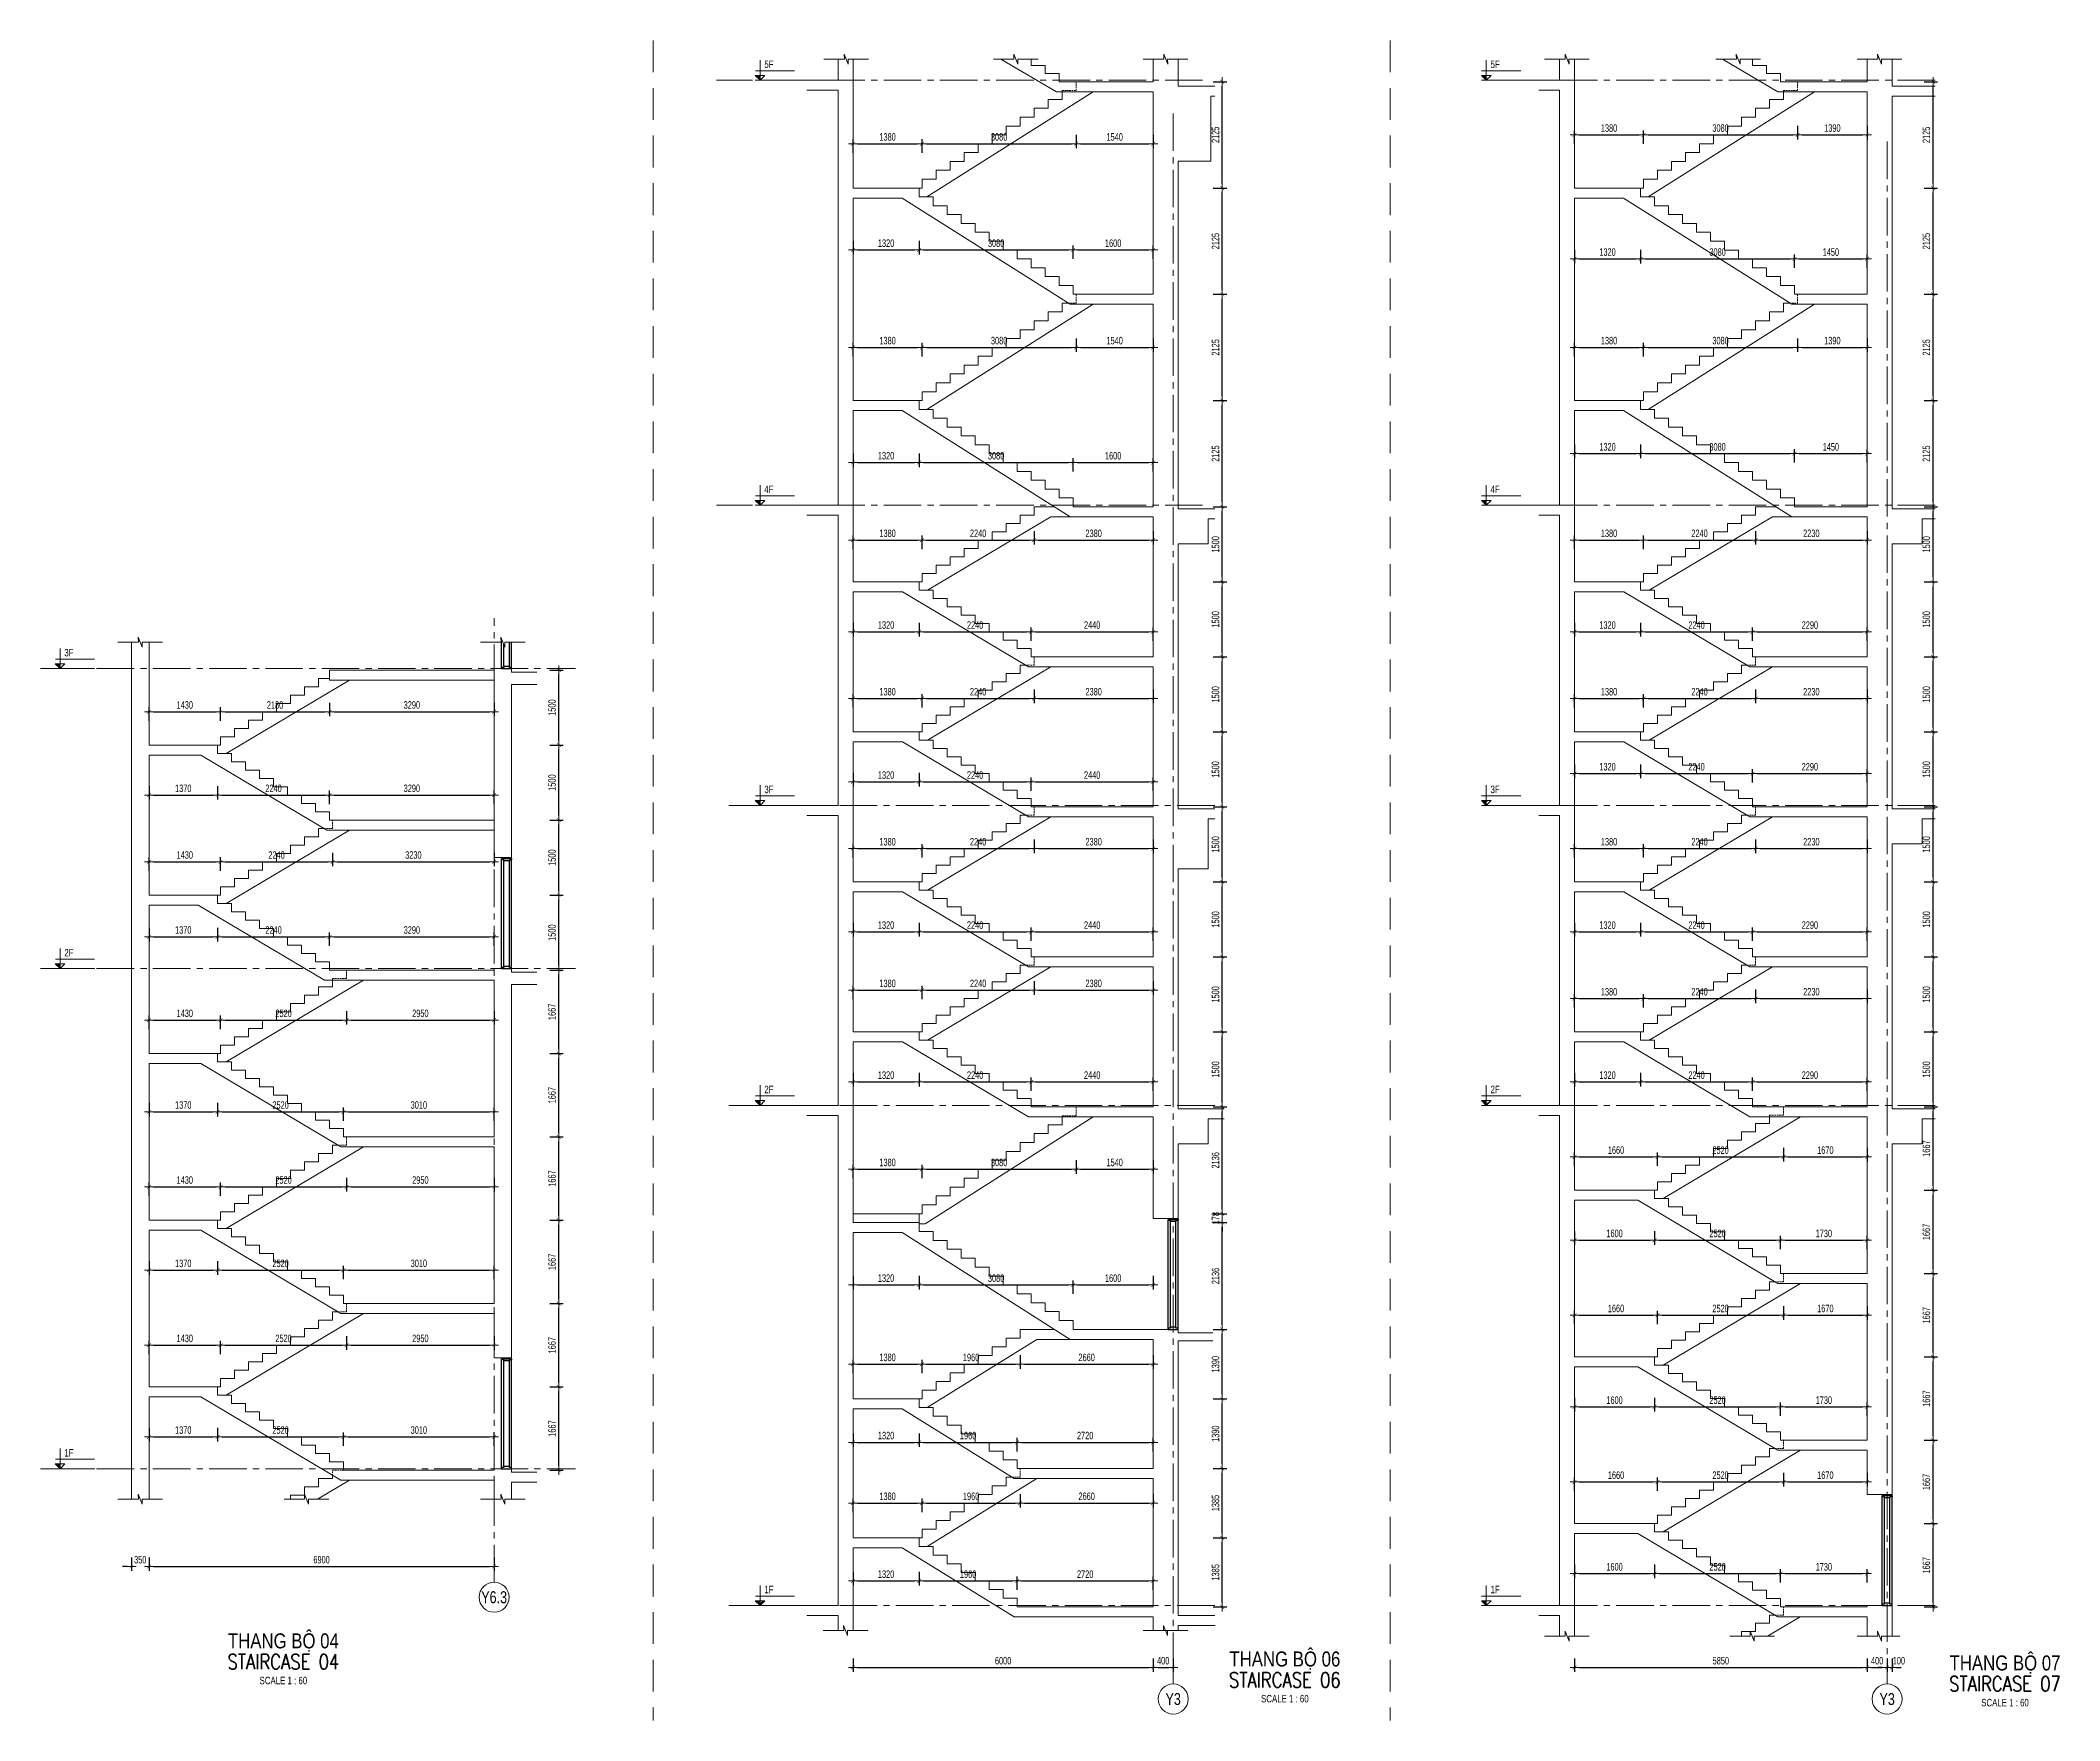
# Model space of a CAD drawing. Header units: millimetres. Extents: x -179076 to 152218, y -28646 to 38481.
# Drawn here: x 62332 to 102702, y -28646 to 4954 of the extents above; entities that cross this region are included whole.
import ezdxf
from ezdxf.enums import TextEntityAlignment as Align

# ---------------------------------------------------------------- set-up
doc = ezdxf.new("R2010")
doc.units = ezdxf.units.MM
doc.linetypes.add('CENTER2', pattern=[1.125, 0.75, -0.125, 0.125, -0.125])
doc.linetypes.add('HIDDEN2', pattern=[4.7625, 3.175, -1.5875])
doc.layers.get('Defpoints').update_dxf_attribs({"color": 151, "lineweight": 9})
doc.layers.add('A-DOOR', color=4, linetype='Continuous')
doc.layers.add('DOOR', color=4, linetype='Continuous')
for name, color, linetype, lineweight in [('NDC_S_ANNO', 7, 'Continuous', 20), ('NDC_S_AXIS', 5, 'CENTER2', 13), ('NDC_S_CONTINUOUS', 3, 'Continuous', 20), ('NDC_S_DIM', 1, 'Continuous', 15), ('NDC_S_ENG TITLE', 3, 'Continuous', 20), ('NDC_S_HIDDEN', 8, 'HIDDEN2', 13), ('NDC_S_SLAB', 2, 'Continuous', 20), ('NDC_S_SYMBOL', 1, 'Continuous', 15), ('NDC_S_TEXT SYMBOL', 7, 'Continuous', 20), ('NDC_S_VN TEXT', 7, 'Continuous', 20), ('NDC_S_VN TITLE', 6, 'Continuous', 35)]:
    doc.layers.add(name, color=color, linetype=linetype, lineweight=lineweight)
doc.styles.add('NDC_ANNO', font='', dxfattribs={"width": 0.8})
doc.styles.add('NDC_DIM', font='', dxfattribs={"width": 0.75})
doc.styles.add('NDC_EN TXT', font='romans.shx', dxfattribs={"width": 0.8})
doc.styles.add('NDC_VIE TXT', font='arial.ttf', dxfattribs={"width": 0.8})
doc.styles.get('NDC_ANNO').set_extended_font_data('Dotum')
doc.styles.get('NDC_DIM').set_extended_font_data('Dotum')
doc.dimstyles.new('NDC_dim_60', dxfattribs={"dimscale": 60, "dimtxt": 2.5, "dimasz": 1.5, "dimexe": 1.5, "dimexo": 2.5, "dimgap": 1, "dimtad": 1, "dimdec": 0, "dimzin": 0, "dimdsep": 46, "dimtxsty": 'NDC_DIM', "dimblk": 'DIMMARK', "dimcen": 0.09, "dimdle": 1.2, "dimclrd": 1, "dimclre": 1, "dimclrt": 3, "dimadec": 0, "dimazin": 0, "dimtfac": 1, "dimtdec": 0, "dimtix": 1, "dimtofl": 0, "dimtmove": 0, "dimatfit": 3, "dimfxl": 3, "dimfxlon": 1, "dimtolj": 1, "dimtzin": 0, "dimarcsym": 0})

msp = doc.modelspace()

# ---------------------------------------------------------------- blocks, each defined once
blk = doc.blocks.new('X-SECTION-2$0$X-SEC-DOO2')
at = {"layer": 'A-DOOR'}
for p, q in [((41976, 101972), (41976, 104172)), ((42176, 101972), (42176, 104172)), ((42021, 102017), (42021, 104127)), ((42131, 102017), (42131, 104127))]:
    blk.add_line(p, q, dxfattribs=at)
for points in [[(41976, 104172), (41976, 104147), (42021, 104147), (42021, 104127), (42131, 104127), (42131, 104147), (42176, 104147), (42176, 104172)], [(41976, 101972), (41976, 101997), (42021, 101997), (42021, 102017), (42131, 102017), (42131, 101997), (42176, 101997), (42176, 101972)]]:
    blk.add_lwpolyline(points, close=True, dxfattribs=at)
at = {"layer": 'Defpoints'}
blk.add_line((41976, 104192), (42176, 104192), dxfattribs=at)
blk = doc.blocks.new('*U187')
at = {"layer": 'NDC_S_SYMBOL'}
blk.add_line((0, 5), (0, 9), dxfattribs=at)
blk.add_circle((0, 0), 5, dxfattribs=at)
at = {"layer": 'NDC_S_TEXT SYMBOL', "color": 7, "style": 'NDC_ANNO', "width": 0.8}
blk.add_attdef('GRID', text='', height=4, dxfattribs=at).set_placement((0, 0), align=Align.MIDDLE)
blk = doc.blocks.new('kata_block_CT')
at = {"layer": 'NDC_S_ANNO'}
blk.add_hatch(color=3, dxfattribs=at).paths.add_polyline_path([(0, 1.6), (-1.61, 1.6), (0, 0)])
at = {"layer": 'NDC_S_ANNO', "ltscale": 50}
h = blk.add_hatch(dxfattribs=at)
h.set_pattern_fill('ANSI31', color=256, scale=1.406, style=0)
h.paths.add_polyline_path([(0, 1.6), (0, 0), (1.61, 1.6)])
for p, q in [((11.56, 0), (-1.64, 0)), ((-1.59, 3.14), (11.47, 3.14))]:
    blk.add_line(p, q, dxfattribs=at)
at = {"layer": 'NDC_S_ANNO', "color": 8, "ltscale": 50}
blk.add_lwpolyline([(0, 0), (-1.61, 1.6), (0, 1.6)], dxfattribs=at)
at = {"layer": 'NDC_S_ANNO', "ltscale": 50}
for points in [[(0, 0), (-1.61, 1.6), (0, 1.6)], [(0, 6.69), (0, 0)], [(0, 0), (1.61, 1.6), (0, 1.6)]]:
    blk.add_lwpolyline(points, dxfattribs=at)
at = {"layer": 'NDC_S_TEXT SYMBOL', "color": 3, "style": 'NDC_ANNO', "width": 0.8}
blk.add_attdef('CT', (1.41, 4.07), '', height=2.5, dxfattribs=at)
blk = doc.blocks.new('Drawing name_symbol')
at = {"layer": 'NDC_S_ENG TITLE', "style": 'NDC_EN TXT', "width": 0.8}
blk.add_attdef('SECTDET1', text='', height=5, dxfattribs=at).set_placement((0, 1.01), align=Align.CENTER)
at = {"layer": 'NDC_S_TEXT SYMBOL', "lineweight": 25, "style": 'NDC_ANNO', "width": 0.8}
blk.add_attdef('SSCALE', text='', height=2.5, dxfattribs=at).set_placement((0, -4), align=Align.CENTER)
at = {"layer": 'NDC_S_VN TITLE', "style": 'NDC_VIE TXT', "width": 0.8}
blk.add_attdef('SECTDET2', text='', height=5, dxfattribs=at).set_placement((0, 7.97), align=Align.CENTER)
blk = doc.blocks.new('DIMMARK')
at = {"layer": 'NDC_S_DIM', "color": 1}
blk.add_line((-1.5, 0), (1, 0), dxfattribs=at)
at = {"layer": 'NDC_S_DIM', "color": 2, "const_width": 0.1}
blk.add_lwpolyline([(-0.42, -0.42), (0.42, 0.42)], dxfattribs=at)
blk = doc.blocks.new('*D833')
at = {"layer": 'Defpoints', "color": 0, "transparency": 16777216}
for p in [(64504, -21973), (65874, -21973), (65874, -22973)]:
    blk.add_point(p, dxfattribs=at)
at = {"layer": 'NDC_S_DIM', "color": 1, "lineweight": -2, "transparency": 16777216}
for p, q in [((64504, -22793), (64504, -23063)), ((64594, -22973), (65784, -22973)), ((65874, -22793), (65874, -23063))]:
    blk.add_line(p, q, dxfattribs=at)
at = {"layer": 'NDC_S_DIM', "color": 1, "lineweight": -2, "transparency": 16777216, "xscale": 90, "yscale": 90, "zscale": 90, "rotation": 180}
blk.add_blockref('DIMMARK', (64504, -22973), dxfattribs=at)
at = {"layer": 'NDC_S_DIM', "color": 1, "lineweight": -2, "transparency": 16777216, "xscale": 90, "yscale": 90, "zscale": 90}
blk.add_blockref('DIMMARK', (65874, -22973), dxfattribs=at)
at = {"layer": 'NDC_S_DIM', "color": 3, "transparency": 16777216, "insert": (65189, -22837), "char_height": 150, "attachment_point": 5, "style": 'NDC_DIM'}
blk.add_mtext('\\A1;1370', dxfattribs=at)
blk = doc.blocks.new('*D834')
at = {"layer": 'Defpoints', "color": 0, "transparency": 16777216}
for p in [(65874, -21973), (68394, -22973), (68394, -23639)]:
    blk.add_point(p, dxfattribs=at)
at = {"layer": 'NDC_S_DIM', "color": 1, "lineweight": -2, "transparency": 16777216}
for p, q in [((65874, -22793), (65874, -23063)), ((65964, -22973), (68304, -22973)), ((68394, -23153), (68394, -22883))]:
    blk.add_line(p, q, dxfattribs=at)
at = {"layer": 'NDC_S_DIM', "color": 1, "lineweight": -2, "transparency": 16777216, "xscale": 90, "yscale": 90, "zscale": 90, "rotation": 180}
blk.add_blockref('DIMMARK', (65874, -22973), dxfattribs=at)
at = {"layer": 'NDC_S_DIM', "color": 1, "lineweight": -2, "transparency": 16777216, "xscale": 90, "yscale": 90, "zscale": 90}
blk.add_blockref('DIMMARK', (68394, -22973), dxfattribs=at)
at = {"layer": 'NDC_S_DIM', "color": 3, "transparency": 16777216, "insert": (67134, -22837), "char_height": 150, "attachment_point": 5, "style": 'NDC_DIM'}
blk.add_mtext('\\A1;2520', dxfattribs=at)
blk = doc.blocks.new('*D835')
at = {"layer": 'Defpoints', "color": 0, "transparency": 16777216}
for p in [(71404, -22973), (68394, -23639), (71404, -23639)]:
    blk.add_point(p, dxfattribs=at)
at = {"layer": 'NDC_S_DIM', "color": 1, "lineweight": -2, "transparency": 16777216}
for p, q in [((68394, -23153), (68394, -22883)), ((68484, -22973), (71314, -22973)), ((71404, -23153), (71404, -22883))]:
    blk.add_line(p, q, dxfattribs=at)
at = {"layer": 'NDC_S_DIM', "color": 1, "lineweight": -2, "transparency": 16777216, "xscale": 90, "yscale": 90, "zscale": 90, "rotation": 180}
blk.add_blockref('DIMMARK', (68394, -22973), dxfattribs=at)
at = {"layer": 'NDC_S_DIM', "color": 1, "lineweight": -2, "transparency": 16777216, "xscale": 90, "yscale": 90, "zscale": 90}
blk.add_blockref('DIMMARK', (71404, -22973), dxfattribs=at)
at = {"layer": 'NDC_S_DIM', "color": 3, "transparency": 16777216, "insert": (69899, -22837), "char_height": 150, "attachment_point": 5, "style": 'NDC_DIM'}
blk.add_mtext('\\A1;3010', dxfattribs=at)
blk = doc.blocks.new('*D836')
at = {"layer": 'Defpoints', "color": 0, "transparency": 16777216}
for p in [(65934, -21139), (64504, -21973), (65934, -21973)]:
    blk.add_point(p, dxfattribs=at)
at = {"layer": 'NDC_S_DIM', "color": 1, "lineweight": -2, "transparency": 16777216}
for p, q in [((64504, -21319), (64504, -21049)), ((64594, -21139), (65844, -21139)), ((65934, -21319), (65934, -21049))]:
    blk.add_line(p, q, dxfattribs=at)
at = {"layer": 'NDC_S_DIM', "color": 1, "lineweight": -2, "transparency": 16777216, "xscale": 90, "yscale": 90, "zscale": 90, "rotation": 180}
blk.add_blockref('DIMMARK', (64504, -21139), dxfattribs=at)
at = {"layer": 'NDC_S_DIM', "color": 1, "lineweight": -2, "transparency": 16777216, "xscale": 90, "yscale": 90, "zscale": 90}
blk.add_blockref('DIMMARK', (65934, -21139), dxfattribs=at)
at = {"layer": 'NDC_S_DIM', "color": 3, "transparency": 16777216, "insert": (65219, -21004), "char_height": 150, "attachment_point": 5, "style": 'NDC_DIM'}
blk.add_mtext('\\A1;1430', dxfattribs=at)
blk = doc.blocks.new('*D837')
at = {"layer": 'Defpoints', "color": 0, "transparency": 16777216}
for p in [(68454, -20473), (68454, -21139), (65934, -21973)]:
    blk.add_point(p, dxfattribs=at)
at = {"layer": 'NDC_S_DIM', "color": 1, "lineweight": -2, "transparency": 16777216}
for p, q in [((68454, -20959), (68454, -21229)), ((65934, -21319), (65934, -21049)), ((66024, -21139), (68364, -21139))]:
    blk.add_line(p, q, dxfattribs=at)
at = {"layer": 'NDC_S_DIM', "color": 1, "lineweight": -2, "transparency": 16777216, "xscale": 90, "yscale": 90, "zscale": 90, "rotation": 180}
blk.add_blockref('DIMMARK', (65934, -21139), dxfattribs=at)
at = {"layer": 'NDC_S_DIM', "color": 1, "lineweight": -2, "transparency": 16777216, "xscale": 90, "yscale": 90, "zscale": 90}
blk.add_blockref('DIMMARK', (68454, -21139), dxfattribs=at)
at = {"layer": 'NDC_S_DIM', "color": 3, "transparency": 16777216, "insert": (67194, -21004), "char_height": 150, "attachment_point": 5, "style": 'NDC_DIM'}
blk.add_mtext('\\A1;2520', dxfattribs=at)
blk = doc.blocks.new('*D838')
at = {"layer": 'Defpoints', "color": 0, "transparency": 16777216}
for p in [(68454, -20473), (71404, -20506), (71404, -21139)]:
    blk.add_point(p, dxfattribs=at)
at = {"layer": 'NDC_S_DIM', "color": 1, "lineweight": -2, "transparency": 16777216}
for p, q in [((68454, -20959), (68454, -21229)), ((71404, -20959), (71404, -21229)), ((68544, -21139), (71314, -21139))]:
    blk.add_line(p, q, dxfattribs=at)
at = {"layer": 'NDC_S_DIM', "color": 1, "lineweight": -2, "transparency": 16777216, "xscale": 90, "yscale": 90, "zscale": 90, "rotation": 180}
blk.add_blockref('DIMMARK', (68454, -21139), dxfattribs=at)
at = {"layer": 'NDC_S_DIM', "color": 1, "lineweight": -2, "transparency": 16777216, "xscale": 90, "yscale": 90, "zscale": 90}
blk.add_blockref('DIMMARK', (71404, -21139), dxfattribs=at)
at = {"layer": 'NDC_S_DIM', "color": 3, "transparency": 16777216, "insert": (69929, -21004), "char_height": 150, "attachment_point": 5, "style": 'NDC_DIM'}
blk.add_mtext('\\A1;2950', dxfattribs=at)
blk = doc.blocks.new('*D839')
at = {"layer": 'Defpoints', "color": 0, "transparency": 16777216}
for p in [(64504, -18639), (65874, -18639), (65874, -19639)]:
    blk.add_point(p, dxfattribs=at)
at = {"layer": 'NDC_S_DIM', "color": 1, "lineweight": -2, "transparency": 16777216}
for p, q in [((64504, -19459), (64504, -19729)), ((64594, -19639), (65784, -19639)), ((65874, -19459), (65874, -19729))]:
    blk.add_line(p, q, dxfattribs=at)
at = {"layer": 'NDC_S_DIM', "color": 1, "lineweight": -2, "transparency": 16777216, "xscale": 90, "yscale": 90, "zscale": 90, "rotation": 180}
blk.add_blockref('DIMMARK', (64504, -19639), dxfattribs=at)
at = {"layer": 'NDC_S_DIM', "color": 1, "lineweight": -2, "transparency": 16777216, "xscale": 90, "yscale": 90, "zscale": 90}
blk.add_blockref('DIMMARK', (65874, -19639), dxfattribs=at)
at = {"layer": 'NDC_S_DIM', "color": 3, "transparency": 16777216, "insert": (65189, -19504), "char_height": 150, "attachment_point": 5, "style": 'NDC_DIM'}
blk.add_mtext('\\A1;1370', dxfattribs=at)
blk = doc.blocks.new('*D840')
at = {"layer": 'Defpoints', "color": 0, "transparency": 16777216}
for p in [(65874, -18639), (68394, -19639), (68394, -20306)]:
    blk.add_point(p, dxfattribs=at)
at = {"layer": 'NDC_S_DIM', "color": 1, "lineweight": -2, "transparency": 16777216}
for p, q in [((65874, -19459), (65874, -19729)), ((65964, -19639), (68304, -19639)), ((68394, -19819), (68394, -19549))]:
    blk.add_line(p, q, dxfattribs=at)
at = {"layer": 'NDC_S_DIM', "color": 1, "lineweight": -2, "transparency": 16777216, "xscale": 90, "yscale": 90, "zscale": 90, "rotation": 180}
blk.add_blockref('DIMMARK', (65874, -19639), dxfattribs=at)
at = {"layer": 'NDC_S_DIM', "color": 1, "lineweight": -2, "transparency": 16777216, "xscale": 90, "yscale": 90, "zscale": 90}
blk.add_blockref('DIMMARK', (68394, -19639), dxfattribs=at)
at = {"layer": 'NDC_S_DIM', "color": 3, "transparency": 16777216, "insert": (67134, -19504), "char_height": 150, "attachment_point": 5, "style": 'NDC_DIM'}
blk.add_mtext('\\A1;2520', dxfattribs=at)
blk = doc.blocks.new('*D841')
at = {"layer": 'Defpoints', "color": 0, "transparency": 16777216}
for p in [(71404, -19639), (68394, -20306), (71404, -20306)]:
    blk.add_point(p, dxfattribs=at)
at = {"layer": 'NDC_S_DIM', "color": 1, "lineweight": -2, "transparency": 16777216}
for p, q in [((68394, -19819), (68394, -19549)), ((68484, -19639), (71314, -19639)), ((71404, -19819), (71404, -19549))]:
    blk.add_line(p, q, dxfattribs=at)
at = {"layer": 'NDC_S_DIM', "color": 1, "lineweight": -2, "transparency": 16777216, "xscale": 90, "yscale": 90, "zscale": 90, "rotation": 180}
blk.add_blockref('DIMMARK', (68394, -19639), dxfattribs=at)
at = {"layer": 'NDC_S_DIM', "color": 1, "lineweight": -2, "transparency": 16777216, "xscale": 90, "yscale": 90, "zscale": 90}
blk.add_blockref('DIMMARK', (71404, -19639), dxfattribs=at)
at = {"layer": 'NDC_S_DIM', "color": 3, "transparency": 16777216, "insert": (69899, -19504), "char_height": 150, "attachment_point": 5, "style": 'NDC_DIM'}
blk.add_mtext('\\A1;3010', dxfattribs=at)
blk = doc.blocks.new('*D842')
at = {"layer": 'Defpoints', "color": 0, "transparency": 16777216}
for p in [(65934, -17973), (64504, -18639), (65934, -18639)]:
    blk.add_point(p, dxfattribs=at)
at = {"layer": 'NDC_S_DIM', "color": 1, "lineweight": -2, "transparency": 16777216}
for p, q in [((64504, -18153), (64504, -17883)), ((64594, -17973), (65844, -17973)), ((65934, -18153), (65934, -17883))]:
    blk.add_line(p, q, dxfattribs=at)
at = {"layer": 'NDC_S_DIM', "color": 1, "lineweight": -2, "transparency": 16777216, "xscale": 90, "yscale": 90, "zscale": 90, "rotation": 180}
blk.add_blockref('DIMMARK', (64504, -17973), dxfattribs=at)
at = {"layer": 'NDC_S_DIM', "color": 1, "lineweight": -2, "transparency": 16777216, "xscale": 90, "yscale": 90, "zscale": 90}
blk.add_blockref('DIMMARK', (65934, -17973), dxfattribs=at)
at = {"layer": 'NDC_S_DIM', "color": 3, "transparency": 16777216, "insert": (65219, -17837), "char_height": 150, "attachment_point": 5, "style": 'NDC_DIM'}
blk.add_mtext('\\A1;1430', dxfattribs=at)
blk = doc.blocks.new('*D843')
at = {"layer": 'Defpoints', "color": 0, "transparency": 16777216}
for p in [(68454, -17139), (68454, -17973), (65934, -18639)]:
    blk.add_point(p, dxfattribs=at)
at = {"layer": 'NDC_S_DIM', "color": 1, "lineweight": -2, "transparency": 16777216}
for p, q in [((65934, -18153), (65934, -17883)), ((66024, -17973), (68364, -17973)), ((68454, -17793), (68454, -18063))]:
    blk.add_line(p, q, dxfattribs=at)
at = {"layer": 'NDC_S_DIM', "color": 1, "lineweight": -2, "transparency": 16777216, "xscale": 90, "yscale": 90, "zscale": 90, "rotation": 180}
blk.add_blockref('DIMMARK', (65934, -17973), dxfattribs=at)
at = {"layer": 'NDC_S_DIM', "color": 1, "lineweight": -2, "transparency": 16777216, "xscale": 90, "yscale": 90, "zscale": 90}
blk.add_blockref('DIMMARK', (68454, -17973), dxfattribs=at)
at = {"layer": 'NDC_S_DIM', "color": 3, "transparency": 16777216, "insert": (67194, -17837), "char_height": 150, "attachment_point": 5, "style": 'NDC_DIM'}
blk.add_mtext('\\A1;2520', dxfattribs=at)
blk = doc.blocks.new('*D844')
at = {"layer": 'Defpoints', "color": 0, "transparency": 16777216}
for p in [(68454, -17139), (71404, -17173), (71404, -17973)]:
    blk.add_point(p, dxfattribs=at)
at = {"layer": 'NDC_S_DIM', "color": 1, "lineweight": -2, "transparency": 16777216}
for p, q in [((68454, -17793), (68454, -18063)), ((68544, -17973), (71314, -17973)), ((71404, -17793), (71404, -18063))]:
    blk.add_line(p, q, dxfattribs=at)
at = {"layer": 'NDC_S_DIM', "color": 1, "lineweight": -2, "transparency": 16777216, "xscale": 90, "yscale": 90, "zscale": 90, "rotation": 180}
blk.add_blockref('DIMMARK', (68454, -17973), dxfattribs=at)
at = {"layer": 'NDC_S_DIM', "color": 1, "lineweight": -2, "transparency": 16777216, "xscale": 90, "yscale": 90, "zscale": 90}
blk.add_blockref('DIMMARK', (71404, -17973), dxfattribs=at)
at = {"layer": 'NDC_S_DIM', "color": 3, "transparency": 16777216, "insert": (69929, -17837), "char_height": 150, "attachment_point": 5, "style": 'NDC_DIM'}
blk.add_mtext('\\A1;2950', dxfattribs=at)
blk = doc.blocks.new('*D845')
at = {"layer": 'Defpoints', "color": 0, "transparency": 16777216}
for p in [(64504, -15306), (65874, -15306), (65874, -16473)]:
    blk.add_point(p, dxfattribs=at)
at = {"layer": 'NDC_S_DIM', "color": 1, "lineweight": -2, "transparency": 16777216}
for p, q in [((64504, -16293), (64504, -16563)), ((64594, -16473), (65784, -16473)), ((65874, -16293), (65874, -16563))]:
    blk.add_line(p, q, dxfattribs=at)
at = {"layer": 'NDC_S_DIM', "color": 1, "lineweight": -2, "transparency": 16777216, "xscale": 90, "yscale": 90, "zscale": 90, "rotation": 180}
blk.add_blockref('DIMMARK', (64504, -16473), dxfattribs=at)
at = {"layer": 'NDC_S_DIM', "color": 1, "lineweight": -2, "transparency": 16777216, "xscale": 90, "yscale": 90, "zscale": 90}
blk.add_blockref('DIMMARK', (65874, -16473), dxfattribs=at)
at = {"layer": 'NDC_S_DIM', "color": 3, "transparency": 16777216, "insert": (65189, -16337), "char_height": 150, "attachment_point": 5, "style": 'NDC_DIM'}
blk.add_mtext('\\A1;1370', dxfattribs=at)
blk = doc.blocks.new('*D846')
at = {"layer": 'Defpoints', "color": 0, "transparency": 16777216}
for p in [(65874, -15306), (68394, -16473), (68394, -16973)]:
    blk.add_point(p, dxfattribs=at)
at = {"layer": 'NDC_S_DIM', "color": 1, "lineweight": -2, "transparency": 16777216}
for p, q in [((65874, -16293), (65874, -16563)), ((65964, -16473), (68304, -16473)), ((68394, -16653), (68394, -16383))]:
    blk.add_line(p, q, dxfattribs=at)
at = {"layer": 'NDC_S_DIM', "color": 1, "lineweight": -2, "transparency": 16777216, "xscale": 90, "yscale": 90, "zscale": 90, "rotation": 180}
blk.add_blockref('DIMMARK', (65874, -16473), dxfattribs=at)
at = {"layer": 'NDC_S_DIM', "color": 1, "lineweight": -2, "transparency": 16777216, "xscale": 90, "yscale": 90, "zscale": 90}
blk.add_blockref('DIMMARK', (68394, -16473), dxfattribs=at)
at = {"layer": 'NDC_S_DIM', "color": 3, "transparency": 16777216, "insert": (67134, -16337), "char_height": 150, "attachment_point": 5, "style": 'NDC_DIM'}
blk.add_mtext('\\A1;2520', dxfattribs=at)
blk = doc.blocks.new('*D847')
at = {"layer": 'Defpoints', "color": 0, "transparency": 16777216}
for p in [(71404, -16473), (68394, -16973), (71404, -16973)]:
    blk.add_point(p, dxfattribs=at)
at = {"layer": 'NDC_S_DIM', "color": 1, "lineweight": -2, "transparency": 16777216}
for p, q in [((68394, -16653), (68394, -16383)), ((68484, -16473), (71314, -16473)), ((71404, -16653), (71404, -16383))]:
    blk.add_line(p, q, dxfattribs=at)
at = {"layer": 'NDC_S_DIM', "color": 1, "lineweight": -2, "transparency": 16777216, "xscale": 90, "yscale": 90, "zscale": 90, "rotation": 180}
blk.add_blockref('DIMMARK', (68394, -16473), dxfattribs=at)
at = {"layer": 'NDC_S_DIM', "color": 1, "lineweight": -2, "transparency": 16777216, "xscale": 90, "yscale": 90, "zscale": 90}
blk.add_blockref('DIMMARK', (71404, -16473), dxfattribs=at)
at = {"layer": 'NDC_S_DIM', "color": 3, "transparency": 16777216, "insert": (69899, -16337), "char_height": 150, "attachment_point": 5, "style": 'NDC_DIM'}
blk.add_mtext('\\A1;3010', dxfattribs=at)
blk = doc.blocks.new('*D848')
at = {"layer": 'Defpoints', "color": 0, "transparency": 16777216}
for p in [(65934, -14639), (64504, -15306), (65934, -15306)]:
    blk.add_point(p, dxfattribs=at)
at = {"layer": 'NDC_S_DIM', "color": 1, "lineweight": -2, "transparency": 16777216}
for p, q in [((64504, -14819), (64504, -14549)), ((64594, -14639), (65844, -14639)), ((65934, -14819), (65934, -14549))]:
    blk.add_line(p, q, dxfattribs=at)
at = {"layer": 'NDC_S_DIM', "color": 1, "lineweight": -2, "transparency": 16777216, "xscale": 90, "yscale": 90, "zscale": 90, "rotation": 180}
blk.add_blockref('DIMMARK', (64504, -14639), dxfattribs=at)
at = {"layer": 'NDC_S_DIM', "color": 1, "lineweight": -2, "transparency": 16777216, "xscale": 90, "yscale": 90, "zscale": 90}
blk.add_blockref('DIMMARK', (65934, -14639), dxfattribs=at)
at = {"layer": 'NDC_S_DIM', "color": 3, "transparency": 16777216, "insert": (65219, -14504), "char_height": 150, "attachment_point": 5, "style": 'NDC_DIM'}
blk.add_mtext('\\A1;1430', dxfattribs=at)
blk = doc.blocks.new('*D849')
at = {"layer": 'Defpoints', "color": 0, "transparency": 16777216}
for p in [(68454, -13806), (68454, -14639), (65934, -15306)]:
    blk.add_point(p, dxfattribs=at)
at = {"layer": 'NDC_S_DIM', "color": 1, "lineweight": -2, "transparency": 16777216}
for p, q in [((68454, -14459), (68454, -14729)), ((65934, -14819), (65934, -14549)), ((66024, -14639), (68364, -14639))]:
    blk.add_line(p, q, dxfattribs=at)
at = {"layer": 'NDC_S_DIM', "color": 1, "lineweight": -2, "transparency": 16777216, "xscale": 90, "yscale": 90, "zscale": 90, "rotation": 180}
blk.add_blockref('DIMMARK', (65934, -14639), dxfattribs=at)
at = {"layer": 'NDC_S_DIM', "color": 1, "lineweight": -2, "transparency": 16777216, "xscale": 90, "yscale": 90, "zscale": 90}
blk.add_blockref('DIMMARK', (68454, -14639), dxfattribs=at)
at = {"layer": 'NDC_S_DIM', "color": 3, "transparency": 16777216, "insert": (67194, -14504), "char_height": 150, "attachment_point": 5, "style": 'NDC_DIM'}
blk.add_mtext('\\A1;2520', dxfattribs=at)
blk = doc.blocks.new('*D850')
at = {"layer": 'Defpoints', "color": 0, "transparency": 16777216}
for p in [(68454, -13806), (71404, -13839), (71404, -14639)]:
    blk.add_point(p, dxfattribs=at)
at = {"layer": 'NDC_S_DIM', "color": 1, "lineweight": -2, "transparency": 16777216}
for p, q in [((68454, -14459), (68454, -14729)), ((71404, -14459), (71404, -14729)), ((68544, -14639), (71314, -14639))]:
    blk.add_line(p, q, dxfattribs=at)
at = {"layer": 'NDC_S_DIM', "color": 1, "lineweight": -2, "transparency": 16777216, "xscale": 90, "yscale": 90, "zscale": 90, "rotation": 180}
blk.add_blockref('DIMMARK', (68454, -14639), dxfattribs=at)
at = {"layer": 'NDC_S_DIM', "color": 1, "lineweight": -2, "transparency": 16777216, "xscale": 90, "yscale": 90, "zscale": 90}
blk.add_blockref('DIMMARK', (71404, -14639), dxfattribs=at)
at = {"layer": 'NDC_S_DIM', "color": 3, "transparency": 16777216, "insert": (69929, -14504), "char_height": 150, "attachment_point": 5, "style": 'NDC_DIM'}
blk.add_mtext('\\A1;2950', dxfattribs=at)
blk = doc.blocks.new('*D851')
at = {"layer": 'Defpoints', "color": 0, "transparency": 16777216}
for p in [(64504, -12139), (65874, -12139), (65874, -12973)]:
    blk.add_point(p, dxfattribs=at)
at = {"layer": 'NDC_S_DIM', "color": 1, "lineweight": -2, "transparency": 16777216}
for p, q in [((64504, -12793), (64504, -13063)), ((65874, -12793), (65874, -13063)), ((64594, -12973), (65784, -12973))]:
    blk.add_line(p, q, dxfattribs=at)
at = {"layer": 'NDC_S_DIM', "color": 1, "lineweight": -2, "transparency": 16777216, "xscale": 90, "yscale": 90, "zscale": 90, "rotation": 180}
blk.add_blockref('DIMMARK', (64504, -12973), dxfattribs=at)
at = {"layer": 'NDC_S_DIM', "color": 1, "lineweight": -2, "transparency": 16777216, "xscale": 90, "yscale": 90, "zscale": 90}
blk.add_blockref('DIMMARK', (65874, -12973), dxfattribs=at)
at = {"layer": 'NDC_S_DIM', "color": 3, "transparency": 16777216, "insert": (65189, -12837), "char_height": 150, "attachment_point": 5, "style": 'NDC_DIM'}
blk.add_mtext('\\A1;1370', dxfattribs=at)
blk = doc.blocks.new('*D852')
at = {"layer": 'Defpoints', "color": 0, "transparency": 16777216}
for p in [(65874, -12139), (68114, -12973), (68114, -13639)]:
    blk.add_point(p, dxfattribs=at)
at = {"layer": 'NDC_S_DIM', "color": 1, "lineweight": -2, "transparency": 16777216}
for p, q in [((65874, -12793), (65874, -13063)), ((68114, -13153), (68114, -12883)), ((65964, -12973), (68024, -12973))]:
    blk.add_line(p, q, dxfattribs=at)
at = {"layer": 'NDC_S_DIM', "color": 1, "lineweight": -2, "transparency": 16777216, "xscale": 90, "yscale": 90, "zscale": 90, "rotation": 180}
blk.add_blockref('DIMMARK', (65874, -12973), dxfattribs=at)
at = {"layer": 'NDC_S_DIM', "color": 1, "lineweight": -2, "transparency": 16777216, "xscale": 90, "yscale": 90, "zscale": 90}
blk.add_blockref('DIMMARK', (68114, -12973), dxfattribs=at)
at = {"layer": 'NDC_S_DIM', "color": 3, "transparency": 16777216, "insert": (66994, -12837), "char_height": 150, "attachment_point": 5, "style": 'NDC_DIM'}
blk.add_mtext('\\A1;2240', dxfattribs=at)
blk = doc.blocks.new('*D853')
at = {"layer": 'Defpoints', "color": 0, "transparency": 16777216}
for p in [(71404, -12973), (68114, -13639), (71404, -13639)]:
    blk.add_point(p, dxfattribs=at)
at = {"layer": 'NDC_S_DIM', "color": 1, "lineweight": -2, "transparency": 16777216}
for p, q in [((68114, -13153), (68114, -12883)), ((71404, -13153), (71404, -12883)), ((68204, -12973), (71314, -12973))]:
    blk.add_line(p, q, dxfattribs=at)
at = {"layer": 'NDC_S_DIM', "color": 1, "lineweight": -2, "transparency": 16777216, "xscale": 90, "yscale": 90, "zscale": 90, "rotation": 180}
blk.add_blockref('DIMMARK', (68114, -12973), dxfattribs=at)
at = {"layer": 'NDC_S_DIM', "color": 1, "lineweight": -2, "transparency": 16777216, "xscale": 90, "yscale": 90, "zscale": 90}
blk.add_blockref('DIMMARK', (71404, -12973), dxfattribs=at)
at = {"layer": 'NDC_S_DIM', "color": 3, "transparency": 16777216, "insert": (69759, -12837), "char_height": 150, "attachment_point": 5, "style": 'NDC_DIM'}
blk.add_mtext('\\A1;3290', dxfattribs=at)
blk = doc.blocks.new('*D854')
at = {"layer": 'Defpoints', "color": 0, "transparency": 16777216}
for p in [(65934, -11473), (64504, -12139), (65934, -12139)]:
    blk.add_point(p, dxfattribs=at)
at = {"layer": 'NDC_S_DIM', "color": 1, "lineweight": -2, "transparency": 16777216}
for p, q in [((64504, -11653), (64504, -11383)), ((64594, -11473), (65844, -11473)), ((65934, -11653), (65934, -11383))]:
    blk.add_line(p, q, dxfattribs=at)
at = {"layer": 'NDC_S_DIM', "color": 1, "lineweight": -2, "transparency": 16777216, "xscale": 90, "yscale": 90, "zscale": 90, "rotation": 180}
blk.add_blockref('DIMMARK', (64504, -11473), dxfattribs=at)
at = {"layer": 'NDC_S_DIM', "color": 1, "lineweight": -2, "transparency": 16777216, "xscale": 90, "yscale": 90, "zscale": 90}
blk.add_blockref('DIMMARK', (65934, -11473), dxfattribs=at)
at = {"layer": 'NDC_S_DIM', "color": 3, "transparency": 16777216, "insert": (65219, -11337), "char_height": 150, "attachment_point": 5, "style": 'NDC_DIM'}
blk.add_mtext('\\A1;1430', dxfattribs=at)
blk = doc.blocks.new('*D855')
at = {"layer": 'Defpoints', "color": 0, "transparency": 16777216}
for p in [(68174, -10806), (68174, -11473), (65934, -12139)]:
    blk.add_point(p, dxfattribs=at)
at = {"layer": 'NDC_S_DIM', "color": 1, "lineweight": -2, "transparency": 16777216}
for p, q in [((68174, -11293), (68174, -11563)), ((65934, -11653), (65934, -11383)), ((66024, -11473), (68084, -11473))]:
    blk.add_line(p, q, dxfattribs=at)
at = {"layer": 'NDC_S_DIM', "color": 1, "lineweight": -2, "transparency": 16777216, "xscale": 90, "yscale": 90, "zscale": 90, "rotation": 180}
blk.add_blockref('DIMMARK', (65934, -11473), dxfattribs=at)
at = {"layer": 'NDC_S_DIM', "color": 1, "lineweight": -2, "transparency": 16777216, "xscale": 90, "yscale": 90, "zscale": 90}
blk.add_blockref('DIMMARK', (68174, -11473), dxfattribs=at)
at = {"layer": 'NDC_S_DIM', "color": 3, "transparency": 16777216, "insert": (67054, -11337), "char_height": 150, "attachment_point": 5, "style": 'NDC_DIM'}
blk.add_mtext('\\A1;2240', dxfattribs=at)
blk = doc.blocks.new('*D856')
at = {"layer": 'Defpoints', "color": 0, "transparency": 16777216}
for p in [(68174, -10806), (71404, -10839), (71404, -11473)]:
    blk.add_point(p, dxfattribs=at)
at = {"layer": 'NDC_S_DIM', "color": 1, "lineweight": -2, "transparency": 16777216}
for p, q in [((68174, -11293), (68174, -11563)), ((71404, -11293), (71404, -11563)), ((68264, -11473), (71314, -11473))]:
    blk.add_line(p, q, dxfattribs=at)
at = {"layer": 'NDC_S_DIM', "color": 1, "lineweight": -2, "transparency": 16777216, "xscale": 90, "yscale": 90, "zscale": 90, "rotation": 180}
blk.add_blockref('DIMMARK', (68174, -11473), dxfattribs=at)
at = {"layer": 'NDC_S_DIM', "color": 1, "lineweight": -2, "transparency": 16777216, "xscale": 90, "yscale": 90, "zscale": 90}
blk.add_blockref('DIMMARK', (71404, -11473), dxfattribs=at)
at = {"layer": 'NDC_S_DIM', "color": 3, "transparency": 16777216, "insert": (69789, -11337), "char_height": 150, "attachment_point": 5, "style": 'NDC_DIM'}
blk.add_mtext('\\A1;3230', dxfattribs=at)
blk = doc.blocks.new('*D857')
at = {"layer": 'Defpoints', "color": 0, "transparency": 16777216}
for p in [(64504, -9139), (65874, -9139), (65874, -10139)]:
    blk.add_point(p, dxfattribs=at)
at = {"layer": 'NDC_S_DIM', "color": 1, "lineweight": -2, "transparency": 16777216}
for p, q in [((64504, -9959), (64504, -10229)), ((65874, -9959), (65874, -10229)), ((64594, -10139), (65784, -10139))]:
    blk.add_line(p, q, dxfattribs=at)
at = {"layer": 'NDC_S_DIM', "color": 1, "lineweight": -2, "transparency": 16777216, "xscale": 90, "yscale": 90, "zscale": 90, "rotation": 180}
blk.add_blockref('DIMMARK', (64504, -10139), dxfattribs=at)
at = {"layer": 'NDC_S_DIM', "color": 1, "lineweight": -2, "transparency": 16777216, "xscale": 90, "yscale": 90, "zscale": 90}
blk.add_blockref('DIMMARK', (65874, -10139), dxfattribs=at)
at = {"layer": 'NDC_S_DIM', "color": 3, "transparency": 16777216, "insert": (65189, -10004), "char_height": 150, "attachment_point": 5, "style": 'NDC_DIM'}
blk.add_mtext('\\A1;1370', dxfattribs=at)
blk = doc.blocks.new('*D858')
at = {"layer": 'Defpoints', "color": 0, "transparency": 16777216}
for p in [(65874, -9139), (68114, -10139), (68114, -10639)]:
    blk.add_point(p, dxfattribs=at)
at = {"layer": 'NDC_S_DIM', "color": 1, "lineweight": -2, "transparency": 16777216}
for p, q in [((65874, -9959), (65874, -10229)), ((68114, -10319), (68114, -10049)), ((65964, -10139), (68024, -10139))]:
    blk.add_line(p, q, dxfattribs=at)
at = {"layer": 'NDC_S_DIM', "color": 1, "lineweight": -2, "transparency": 16777216, "xscale": 90, "yscale": 90, "zscale": 90, "rotation": 180}
blk.add_blockref('DIMMARK', (65874, -10139), dxfattribs=at)
at = {"layer": 'NDC_S_DIM', "color": 1, "lineweight": -2, "transparency": 16777216, "xscale": 90, "yscale": 90, "zscale": 90}
blk.add_blockref('DIMMARK', (68114, -10139), dxfattribs=at)
at = {"layer": 'NDC_S_DIM', "color": 3, "transparency": 16777216, "insert": (66994, -10004), "char_height": 150, "attachment_point": 5, "style": 'NDC_DIM'}
blk.add_mtext('\\A1;2240', dxfattribs=at)
blk = doc.blocks.new('*D859')
at = {"layer": 'Defpoints', "color": 0, "transparency": 16777216}
for p in [(71404, -10139), (68114, -10639), (71404, -10639)]:
    blk.add_point(p, dxfattribs=at)
at = {"layer": 'NDC_S_DIM', "color": 1, "lineweight": -2, "transparency": 16777216}
for p, q in [((68114, -10319), (68114, -10049)), ((71404, -10319), (71404, -10049)), ((68204, -10139), (71314, -10139))]:
    blk.add_line(p, q, dxfattribs=at)
at = {"layer": 'NDC_S_DIM', "color": 1, "lineweight": -2, "transparency": 16777216, "xscale": 90, "yscale": 90, "zscale": 90, "rotation": 180}
blk.add_blockref('DIMMARK', (68114, -10139), dxfattribs=at)
at = {"layer": 'NDC_S_DIM', "color": 1, "lineweight": -2, "transparency": 16777216, "xscale": 90, "yscale": 90, "zscale": 90}
blk.add_blockref('DIMMARK', (71404, -10139), dxfattribs=at)
at = {"layer": 'NDC_S_DIM', "color": 3, "transparency": 16777216, "insert": (69759, -10004), "char_height": 150, "attachment_point": 5, "style": 'NDC_DIM'}
blk.add_mtext('\\A1;3290', dxfattribs=at)
blk = doc.blocks.new('*D860')
at = {"layer": 'Defpoints', "color": 0, "transparency": 16777216}
for p in [(65934, -8473), (64504, -9139), (65934, -9139)]:
    blk.add_point(p, dxfattribs=at)
at = {"layer": 'NDC_S_DIM', "color": 1, "lineweight": -2, "transparency": 16777216}
for p, q in [((64504, -8653), (64504, -8383)), ((64594, -8473), (65844, -8473)), ((65934, -8653), (65934, -8383))]:
    blk.add_line(p, q, dxfattribs=at)
at = {"layer": 'NDC_S_DIM', "color": 1, "lineweight": -2, "transparency": 16777216, "xscale": 90, "yscale": 90, "zscale": 90, "rotation": 180}
blk.add_blockref('DIMMARK', (64504, -8473), dxfattribs=at)
at = {"layer": 'NDC_S_DIM', "color": 1, "lineweight": -2, "transparency": 16777216, "xscale": 90, "yscale": 90, "zscale": 90}
blk.add_blockref('DIMMARK', (65934, -8473), dxfattribs=at)
at = {"layer": 'NDC_S_DIM', "color": 3, "transparency": 16777216, "insert": (65219, -8337), "char_height": 150, "attachment_point": 5, "style": 'NDC_DIM'}
blk.add_mtext('\\A1;1430', dxfattribs=at)
blk = doc.blocks.new('*D861')
at = {"layer": 'Defpoints', "color": 0, "transparency": 16777216}
for p in [(68114, -7839), (68114, -8473), (65934, -9139)]:
    blk.add_point(p, dxfattribs=at)
at = {"layer": 'NDC_S_DIM', "color": 1, "lineweight": -2, "transparency": 16777216}
for p, q in [((65934, -8653), (65934, -8383)), ((66024, -8473), (68024, -8473)), ((68114, -8293), (68114, -8563))]:
    blk.add_line(p, q, dxfattribs=at)
at = {"layer": 'NDC_S_DIM', "color": 1, "lineweight": -2, "transparency": 16777216, "xscale": 90, "yscale": 90, "zscale": 90, "rotation": 180}
blk.add_blockref('DIMMARK', (65934, -8473), dxfattribs=at)
at = {"layer": 'NDC_S_DIM', "color": 1, "lineweight": -2, "transparency": 16777216, "xscale": 90, "yscale": 90, "zscale": 90}
blk.add_blockref('DIMMARK', (68114, -8473), dxfattribs=at)
at = {"layer": 'NDC_S_DIM', "color": 3, "transparency": 16777216, "insert": (67024, -8337), "char_height": 150, "attachment_point": 5, "style": 'NDC_DIM'}
blk.add_mtext('\\A1;2180', dxfattribs=at)
blk = doc.blocks.new('*D862')
at = {"layer": 'Defpoints', "color": 0, "transparency": 16777216}
for p in [(68114, -7839), (71404, -7839), (71404, -8473)]:
    blk.add_point(p, dxfattribs=at)
at = {"layer": 'NDC_S_DIM', "color": 1, "lineweight": -2, "transparency": 16777216}
for p, q in [((68114, -8293), (68114, -8563)), ((68204, -8473), (71314, -8473)), ((71404, -8293), (71404, -8563))]:
    blk.add_line(p, q, dxfattribs=at)
at = {"layer": 'NDC_S_DIM', "color": 1, "lineweight": -2, "transparency": 16777216, "xscale": 90, "yscale": 90, "zscale": 90, "rotation": 180}
blk.add_blockref('DIMMARK', (68114, -8473), dxfattribs=at)
at = {"layer": 'NDC_S_DIM', "color": 1, "lineweight": -2, "transparency": 16777216, "xscale": 90, "yscale": 90, "zscale": 90}
blk.add_blockref('DIMMARK', (71404, -8473), dxfattribs=at)
at = {"layer": 'NDC_S_DIM', "color": 3, "transparency": 16777216, "insert": (69759, -8337), "char_height": 150, "attachment_point": 5, "style": 'NDC_DIM'}
blk.add_mtext('\\A1;3290', dxfattribs=at)
blk = doc.blocks.new('*D863')
at = {"layer": 'Defpoints', "color": 0, "transparency": 16777216}
for p in [(64504, -23839), (71404, -23839), (71404, -25564)]:
    blk.add_point(p, dxfattribs=at)
at = {"layer": 'NDC_S_DIM', "color": 1, "lineweight": -2, "transparency": 16777216}
for p, q in [((64504, -25384), (64504, -25654)), ((71404, -25384), (71404, -25654)), ((64594, -25564), (71314, -25564))]:
    blk.add_line(p, q, dxfattribs=at)
at = {"layer": 'NDC_S_DIM', "color": 1, "lineweight": -2, "transparency": 16777216, "xscale": 90, "yscale": 90, "zscale": 90, "rotation": 180}
blk.add_blockref('DIMMARK', (64504, -25564), dxfattribs=at)
at = {"layer": 'NDC_S_DIM', "color": 1, "lineweight": -2, "transparency": 16777216, "xscale": 90, "yscale": 90, "zscale": 90}
blk.add_blockref('DIMMARK', (71404, -25564), dxfattribs=at)
at = {"layer": 'NDC_S_DIM', "color": 3, "transparency": 16777216, "insert": (67954, -25429), "char_height": 150, "attachment_point": 5, "style": 'NDC_DIM'}
blk.add_mtext('\\A1;6900', dxfattribs=at)
blk = doc.blocks.new('*D864')
at = {"layer": 'Defpoints', "color": 0, "transparency": 16777216}
for p in [(64154, -23839), (64504, -23839), (64154, -25564)]:
    blk.add_point(p, dxfattribs=at)
at = {"layer": 'NDC_S_DIM', "color": 1, "lineweight": -2, "transparency": 16777216}
for p, q in [((64154, -25384), (64154, -25654)), ((64504, -25384), (64504, -25654)), ((64064, -25564), (63974, -25564)), ((64594, -25564), (64684, -25564))]:
    blk.add_line(p, q, dxfattribs=at)
at = {"layer": 'NDC_S_DIM', "color": 1, "lineweight": -2, "transparency": 16777216, "xscale": 90, "yscale": 90, "zscale": 90}
blk.add_blockref('DIMMARK', (64154, -25564), dxfattribs=at)
at = {"layer": 'NDC_S_DIM', "color": 1, "lineweight": -2, "transparency": 16777216, "xscale": 90, "yscale": 90, "zscale": 90, "rotation": 180}
blk.add_blockref('DIMMARK', (64504, -25564), dxfattribs=at)
at = {"layer": 'NDC_S_DIM', "color": 3, "transparency": 16777216, "insert": (64329, -25429), "char_height": 150, "attachment_point": 5, "style": 'NDC_DIM'}
blk.add_mtext('\\A1;350', dxfattribs=at)
blk = doc.blocks.new('*D868')
at = {"layer": 'Defpoints', "color": 0, "transparency": 16777216}
for p in [(78580, -24989), (79900, -24989), (79900, -25854)]:
    blk.add_point(p, dxfattribs=at)
at = {"layer": 'NDC_S_DIM', "color": 1, "lineweight": -2, "transparency": 16777216}
for p, q in [((78580, -25674), (78580, -25944)), ((79900, -25674), (79900, -25944)), ((78670, -25854), (79810, -25854))]:
    blk.add_line(p, q, dxfattribs=at)
at = {"layer": 'NDC_S_DIM', "color": 1, "lineweight": -2, "transparency": 16777216, "xscale": 90, "yscale": 90, "zscale": 90, "rotation": 180}
blk.add_blockref('DIMMARK', (78580, -25854), dxfattribs=at)
at = {"layer": 'NDC_S_DIM', "color": 1, "lineweight": -2, "transparency": 16777216, "xscale": 90, "yscale": 90, "zscale": 90}
blk.add_blockref('DIMMARK', (79900, -25854), dxfattribs=at)
at = {"layer": 'NDC_S_DIM', "color": 3, "transparency": 16777216, "insert": (79240, -25719), "char_height": 150, "attachment_point": 5, "style": 'NDC_DIM'}
blk.add_mtext('\\A1;1320', dxfattribs=at)
blk = doc.blocks.new('*D869')
at = {"layer": 'Defpoints', "color": 0, "transparency": 16777216}
for p in [(79900, -24989), (81860, -25854), (81860, -26374)]:
    blk.add_point(p, dxfattribs=at)
at = {"layer": 'NDC_S_DIM', "color": 1, "lineweight": -2, "transparency": 16777216}
for p, q in [((79900, -25674), (79900, -25944)), ((81860, -26034), (81860, -25764)), ((79990, -25854), (81770, -25854))]:
    blk.add_line(p, q, dxfattribs=at)
at = {"layer": 'NDC_S_DIM', "color": 1, "lineweight": -2, "transparency": 16777216, "xscale": 90, "yscale": 90, "zscale": 90, "rotation": 180}
blk.add_blockref('DIMMARK', (79900, -25854), dxfattribs=at)
at = {"layer": 'NDC_S_DIM', "color": 1, "lineweight": -2, "transparency": 16777216, "xscale": 90, "yscale": 90, "zscale": 90}
blk.add_blockref('DIMMARK', (81860, -25854), dxfattribs=at)
at = {"layer": 'NDC_S_DIM', "color": 3, "transparency": 16777216, "insert": (80880, -25719), "char_height": 150, "attachment_point": 5, "style": 'NDC_DIM'}
blk.add_mtext('\\A1;1960', dxfattribs=at)
blk = doc.blocks.new('*D870')
at = {"layer": 'Defpoints', "color": 0, "transparency": 16777216}
for p in [(84580, -25854), (81860, -26374), (84580, -26374)]:
    blk.add_point(p, dxfattribs=at)
at = {"layer": 'NDC_S_DIM', "color": 1, "lineweight": -2, "transparency": 16777216}
for p, q in [((81860, -26034), (81860, -25764)), ((84580, -26034), (84580, -25764)), ((81950, -25854), (84490, -25854))]:
    blk.add_line(p, q, dxfattribs=at)
at = {"layer": 'NDC_S_DIM', "color": 1, "lineweight": -2, "transparency": 16777216, "xscale": 90, "yscale": 90, "zscale": 90, "rotation": 180}
blk.add_blockref('DIMMARK', (81860, -25854), dxfattribs=at)
at = {"layer": 'NDC_S_DIM', "color": 1, "lineweight": -2, "transparency": 16777216, "xscale": 90, "yscale": 90, "zscale": 90}
blk.add_blockref('DIMMARK', (84580, -25854), dxfattribs=at)
at = {"layer": 'NDC_S_DIM', "color": 3, "transparency": 16777216, "insert": (83220, -25719), "char_height": 150, "attachment_point": 5, "style": 'NDC_DIM'}
blk.add_mtext('\\A1;2720', dxfattribs=at)
blk = doc.blocks.new('*D871')
at = {"layer": 'Defpoints', "color": 0, "transparency": 16777216}
for p in [(79960, -24296), (78580, -24989), (79960, -24989)]:
    blk.add_point(p, dxfattribs=at)
at = {"layer": 'NDC_S_DIM', "color": 1, "lineweight": -2, "transparency": 16777216}
for p, q in [((78580, -24476), (78580, -24206)), ((79960, -24476), (79960, -24206)), ((78670, -24296), (79870, -24296))]:
    blk.add_line(p, q, dxfattribs=at)
at = {"layer": 'NDC_S_DIM', "color": 1, "lineweight": -2, "transparency": 16777216, "xscale": 90, "yscale": 90, "zscale": 90, "rotation": 180}
blk.add_blockref('DIMMARK', (78580, -24296), dxfattribs=at)
at = {"layer": 'NDC_S_DIM', "color": 1, "lineweight": -2, "transparency": 16777216, "xscale": 90, "yscale": 90, "zscale": 90}
blk.add_blockref('DIMMARK', (79960, -24296), dxfattribs=at)
at = {"layer": 'NDC_S_DIM', "color": 3, "transparency": 16777216, "insert": (79270, -24161), "char_height": 150, "attachment_point": 5, "style": 'NDC_DIM'}
blk.add_mtext('\\A1;1380', dxfattribs=at)
blk = doc.blocks.new('*D872')
at = {"layer": 'Defpoints', "color": 0, "transparency": 16777216}
for p in [(81920, -23604), (81920, -24296), (79960, -24989)]:
    blk.add_point(p, dxfattribs=at)
at = {"layer": 'NDC_S_DIM', "color": 1, "lineweight": -2, "transparency": 16777216}
for p, q in [((79960, -24476), (79960, -24206)), ((81920, -24116), (81920, -24386)), ((80050, -24296), (81830, -24296))]:
    blk.add_line(p, q, dxfattribs=at)
at = {"layer": 'NDC_S_DIM', "color": 1, "lineweight": -2, "transparency": 16777216, "xscale": 90, "yscale": 90, "zscale": 90, "rotation": 180}
blk.add_blockref('DIMMARK', (79960, -24296), dxfattribs=at)
at = {"layer": 'NDC_S_DIM', "color": 1, "lineweight": -2, "transparency": 16777216, "xscale": 90, "yscale": 90, "zscale": 90}
blk.add_blockref('DIMMARK', (81920, -24296), dxfattribs=at)
at = {"layer": 'NDC_S_DIM', "color": 3, "transparency": 16777216, "insert": (80940, -24161), "char_height": 150, "attachment_point": 5, "style": 'NDC_DIM'}
blk.add_mtext('\\A1;1960', dxfattribs=at)
blk = doc.blocks.new('*D873')
at = {"layer": 'Defpoints', "color": 0, "transparency": 16777216}
for p in [(81920, -23604), (84580, -23804), (84580, -24296)]:
    blk.add_point(p, dxfattribs=at)
at = {"layer": 'NDC_S_DIM', "color": 1, "lineweight": -2, "transparency": 16777216}
for p, q in [((81920, -24116), (81920, -24386)), ((84580, -24116), (84580, -24386)), ((82010, -24296), (84490, -24296))]:
    blk.add_line(p, q, dxfattribs=at)
at = {"layer": 'NDC_S_DIM', "color": 1, "lineweight": -2, "transparency": 16777216, "xscale": 90, "yscale": 90, "zscale": 90, "rotation": 180}
blk.add_blockref('DIMMARK', (81920, -24296), dxfattribs=at)
at = {"layer": 'NDC_S_DIM', "color": 1, "lineweight": -2, "transparency": 16777216, "xscale": 90, "yscale": 90, "zscale": 90}
blk.add_blockref('DIMMARK', (84580, -24296), dxfattribs=at)
at = {"layer": 'NDC_S_DIM', "color": 3, "transparency": 16777216, "insert": (83250, -24161), "char_height": 150, "attachment_point": 5, "style": 'NDC_DIM'}
blk.add_mtext('\\A1;2660', dxfattribs=at)
blk = doc.blocks.new('*D874')
at = {"layer": 'Defpoints', "color": 0, "transparency": 16777216}
for p in [(78580, -22214), (79900, -22214), (79900, -23083)]:
    blk.add_point(p, dxfattribs=at)
at = {"layer": 'NDC_S_DIM', "color": 1, "lineweight": -2, "transparency": 16777216}
for p, q in [((78580, -22903), (78580, -23173)), ((79900, -22903), (79900, -23173)), ((78670, -23083), (79810, -23083))]:
    blk.add_line(p, q, dxfattribs=at)
at = {"layer": 'NDC_S_DIM', "color": 1, "lineweight": -2, "transparency": 16777216, "xscale": 90, "yscale": 90, "zscale": 90, "rotation": 180}
blk.add_blockref('DIMMARK', (78580, -23083), dxfattribs=at)
at = {"layer": 'NDC_S_DIM', "color": 1, "lineweight": -2, "transparency": 16777216, "xscale": 90, "yscale": 90, "zscale": 90}
blk.add_blockref('DIMMARK', (79900, -23083), dxfattribs=at)
at = {"layer": 'NDC_S_DIM', "color": 3, "transparency": 16777216, "insert": (79240, -22947), "char_height": 150, "attachment_point": 5, "style": 'NDC_DIM'}
blk.add_mtext('\\A1;1320', dxfattribs=at)
blk = doc.blocks.new('*D875')
at = {"layer": 'Defpoints', "color": 0, "transparency": 16777216}
for p in [(79900, -22214), (81860, -23083), (81860, -23430)]:
    blk.add_point(p, dxfattribs=at)
at = {"layer": 'NDC_S_DIM', "color": 1, "lineweight": -2, "transparency": 16777216}
for p, q in [((79900, -22903), (79900, -23173)), ((81860, -23263), (81860, -22993)), ((79990, -23083), (81770, -23083))]:
    blk.add_line(p, q, dxfattribs=at)
at = {"layer": 'NDC_S_DIM', "color": 1, "lineweight": -2, "transparency": 16777216, "xscale": 90, "yscale": 90, "zscale": 90, "rotation": 180}
blk.add_blockref('DIMMARK', (79900, -23083), dxfattribs=at)
at = {"layer": 'NDC_S_DIM', "color": 1, "lineweight": -2, "transparency": 16777216, "xscale": 90, "yscale": 90, "zscale": 90}
blk.add_blockref('DIMMARK', (81860, -23083), dxfattribs=at)
at = {"layer": 'NDC_S_DIM', "color": 3, "transparency": 16777216, "insert": (80880, -22947), "char_height": 150, "attachment_point": 5, "style": 'NDC_DIM'}
blk.add_mtext('\\A1;1960', dxfattribs=at)
blk = doc.blocks.new('*D876')
at = {"layer": 'Defpoints', "color": 0, "transparency": 16777216}
for p in [(84580, -23083), (81860, -23430), (84580, -23604)]:
    blk.add_point(p, dxfattribs=at)
at = {"layer": 'NDC_S_DIM', "color": 1, "lineweight": -2, "transparency": 16777216}
for p, q in [((81860, -23263), (81860, -22993)), ((84580, -23263), (84580, -22993)), ((81950, -23083), (84490, -23083))]:
    blk.add_line(p, q, dxfattribs=at)
at = {"layer": 'NDC_S_DIM', "color": 1, "lineweight": -2, "transparency": 16777216, "xscale": 90, "yscale": 90, "zscale": 90, "rotation": 180}
blk.add_blockref('DIMMARK', (81860, -23083), dxfattribs=at)
at = {"layer": 'NDC_S_DIM', "color": 1, "lineweight": -2, "transparency": 16777216, "xscale": 90, "yscale": 90, "zscale": 90}
blk.add_blockref('DIMMARK', (84580, -23083), dxfattribs=at)
at = {"layer": 'NDC_S_DIM', "color": 3, "transparency": 16777216, "insert": (83220, -22947), "char_height": 150, "attachment_point": 5, "style": 'NDC_DIM'}
blk.add_mtext('\\A1;2720', dxfattribs=at)
blk = doc.blocks.new('*D877')
at = {"layer": 'Defpoints', "color": 0, "transparency": 16777216}
for p in [(79960, -21519), (78580, -22214), (79960, -22214)]:
    blk.add_point(p, dxfattribs=at)
at = {"layer": 'NDC_S_DIM', "color": 1, "lineweight": -2, "transparency": 16777216}
for p, q in [((78580, -21699), (78580, -21429)), ((78670, -21519), (79870, -21519)), ((79960, -21699), (79960, -21429))]:
    blk.add_line(p, q, dxfattribs=at)
at = {"layer": 'NDC_S_DIM', "color": 1, "lineweight": -2, "transparency": 16777216, "xscale": 90, "yscale": 90, "zscale": 90, "rotation": 180}
blk.add_blockref('DIMMARK', (78580, -21519), dxfattribs=at)
at = {"layer": 'NDC_S_DIM', "color": 1, "lineweight": -2, "transparency": 16777216, "xscale": 90, "yscale": 90, "zscale": 90}
blk.add_blockref('DIMMARK', (79960, -21519), dxfattribs=at)
at = {"layer": 'NDC_S_DIM', "color": 3, "transparency": 16777216, "insert": (79270, -21384), "char_height": 150, "attachment_point": 5, "style": 'NDC_DIM'}
blk.add_mtext('\\A1;1380', dxfattribs=at)
blk = doc.blocks.new('*D878')
at = {"layer": 'Defpoints', "color": 0, "transparency": 16777216}
for p in [(81920, -20824), (81920, -21519), (79960, -22214)]:
    blk.add_point(p, dxfattribs=at)
at = {"layer": 'NDC_S_DIM', "color": 1, "lineweight": -2, "transparency": 16777216}
for p, q in [((81920, -21339), (81920, -21609)), ((79960, -21699), (79960, -21429)), ((80050, -21519), (81830, -21519))]:
    blk.add_line(p, q, dxfattribs=at)
at = {"layer": 'NDC_S_DIM', "color": 1, "lineweight": -2, "transparency": 16777216, "xscale": 90, "yscale": 90, "zscale": 90, "rotation": 180}
blk.add_blockref('DIMMARK', (79960, -21519), dxfattribs=at)
at = {"layer": 'NDC_S_DIM', "color": 1, "lineweight": -2, "transparency": 16777216, "xscale": 90, "yscale": 90, "zscale": 90}
blk.add_blockref('DIMMARK', (81920, -21519), dxfattribs=at)
at = {"layer": 'NDC_S_DIM', "color": 3, "transparency": 16777216, "insert": (80940, -21384), "char_height": 150, "attachment_point": 5, "style": 'NDC_DIM'}
blk.add_mtext('\\A1;1960', dxfattribs=at)
blk = doc.blocks.new('*D879')
at = {"layer": 'Defpoints', "color": 0, "transparency": 16777216}
for p in [(81920, -20824), (84580, -21024), (84580, -21519)]:
    blk.add_point(p, dxfattribs=at)
at = {"layer": 'NDC_S_DIM', "color": 1, "lineweight": -2, "transparency": 16777216}
for p, q in [((81920, -21339), (81920, -21609)), ((84580, -21339), (84580, -21609)), ((82010, -21519), (84490, -21519))]:
    blk.add_line(p, q, dxfattribs=at)
at = {"layer": 'NDC_S_DIM', "color": 1, "lineweight": -2, "transparency": 16777216, "xscale": 90, "yscale": 90, "zscale": 90, "rotation": 180}
blk.add_blockref('DIMMARK', (81920, -21519), dxfattribs=at)
at = {"layer": 'NDC_S_DIM', "color": 1, "lineweight": -2, "transparency": 16777216, "xscale": 90, "yscale": 90, "zscale": 90}
blk.add_blockref('DIMMARK', (84580, -21519), dxfattribs=at)
at = {"layer": 'NDC_S_DIM', "color": 3, "transparency": 16777216, "insert": (83250, -21384), "char_height": 150, "attachment_point": 5, "style": 'NDC_DIM'}
blk.add_mtext('\\A1;2660', dxfattribs=at)
blk = doc.blocks.new('*D880')
at = {"layer": 'Defpoints', "color": 0, "transparency": 16777216}
for p in [(78580, -18689), (79900, -18688), (79900, -19934)]:
    blk.add_point(p, dxfattribs=at)
at = {"layer": 'NDC_S_DIM', "color": 1, "lineweight": -2, "transparency": 16777216}
for p, q in [((78580, -19754), (78580, -20024)), ((79900, -19754), (79900, -20024)), ((78670, -19934), (79810, -19934))]:
    blk.add_line(p, q, dxfattribs=at)
at = {"layer": 'NDC_S_DIM', "color": 1, "lineweight": -2, "transparency": 16777216, "xscale": 90, "yscale": 90, "zscale": 90, "rotation": 180}
blk.add_blockref('DIMMARK', (78580, -19934), dxfattribs=at)
at = {"layer": 'NDC_S_DIM', "color": 1, "lineweight": -2, "transparency": 16777216, "xscale": 90, "yscale": 90, "zscale": 90}
blk.add_blockref('DIMMARK', (79900, -19934), dxfattribs=at)
at = {"layer": 'NDC_S_DIM', "color": 3, "transparency": 16777216, "insert": (79240, -19799), "char_height": 150, "attachment_point": 5, "style": 'NDC_DIM'}
blk.add_mtext('\\A1;1320', dxfattribs=at)
blk = doc.blocks.new('*D881')
at = {"layer": 'Defpoints', "color": 0, "transparency": 16777216}
for p in [(79900, -18688), (82980, -19934), (82980, -20824)]:
    blk.add_point(p, dxfattribs=at)
at = {"layer": 'NDC_S_DIM', "color": 1, "lineweight": -2, "transparency": 16777216}
for p, q in [((79900, -19754), (79900, -20024)), ((79990, -19934), (82890, -19934)), ((82980, -20114), (82980, -19844))]:
    blk.add_line(p, q, dxfattribs=at)
at = {"layer": 'NDC_S_DIM', "color": 1, "lineweight": -2, "transparency": 16777216, "xscale": 90, "yscale": 90, "zscale": 90, "rotation": 180}
blk.add_blockref('DIMMARK', (79900, -19934), dxfattribs=at)
at = {"layer": 'NDC_S_DIM', "color": 1, "lineweight": -2, "transparency": 16777216, "xscale": 90, "yscale": 90, "zscale": 90}
blk.add_blockref('DIMMARK', (82980, -19934), dxfattribs=at)
at = {"layer": 'NDC_S_DIM', "color": 3, "transparency": 16777216, "insert": (81440, -19799), "char_height": 150, "attachment_point": 5, "style": 'NDC_DIM'}
blk.add_mtext('\\A1;3080', dxfattribs=at)
blk = doc.blocks.new('*D882')
at = {"layer": 'Defpoints', "color": 0, "transparency": 16777216}
for p in [(84580, -18604), (84580, -19934), (82980, -20824)]:
    blk.add_point(p, dxfattribs=at)
at = {"layer": 'NDC_S_DIM', "color": 1, "lineweight": -2, "transparency": 16777216}
for p, q in [((84580, -19754), (84580, -20024)), ((82980, -20114), (82980, -19844)), ((83070, -19934), (84490, -19934))]:
    blk.add_line(p, q, dxfattribs=at)
at = {"layer": 'NDC_S_DIM', "color": 1, "lineweight": -2, "transparency": 16777216, "xscale": 90, "yscale": 90, "zscale": 90, "rotation": 180}
blk.add_blockref('DIMMARK', (82980, -19934), dxfattribs=at)
at = {"layer": 'NDC_S_DIM', "color": 1, "lineweight": -2, "transparency": 16777216, "xscale": 90, "yscale": 90, "zscale": 90}
blk.add_blockref('DIMMARK', (84580, -19934), dxfattribs=at)
at = {"layer": 'NDC_S_DIM', "color": 3, "transparency": 16777216, "insert": (83780, -19799), "char_height": 150, "attachment_point": 5, "style": 'NDC_DIM'}
blk.add_mtext('\\A1;1600', dxfattribs=at)
blk = doc.blocks.new('*D883')
at = {"layer": 'Defpoints', "color": 0, "transparency": 16777216}
for p in [(79960, -17620), (78580, -18510), (79960, -18510)]:
    blk.add_point(p, dxfattribs=at)
at = {"layer": 'NDC_S_DIM', "color": 1, "lineweight": -2, "transparency": 16777216}
for p, q in [((78580, -17800), (78580, -17530)), ((78670, -17620), (79870, -17620)), ((79960, -17800), (79960, -17530))]:
    blk.add_line(p, q, dxfattribs=at)
at = {"layer": 'NDC_S_DIM', "color": 1, "lineweight": -2, "transparency": 16777216, "xscale": 90, "yscale": 90, "zscale": 90, "rotation": 180}
blk.add_blockref('DIMMARK', (78580, -17620), dxfattribs=at)
at = {"layer": 'NDC_S_DIM', "color": 1, "lineweight": -2, "transparency": 16777216, "xscale": 90, "yscale": 90, "zscale": 90}
blk.add_blockref('DIMMARK', (79960, -17620), dxfattribs=at)
at = {"layer": 'NDC_S_DIM', "color": 3, "transparency": 16777216, "insert": (79270, -17485), "char_height": 150, "attachment_point": 5, "style": 'NDC_DIM'}
blk.add_mtext('\\A1;1380', dxfattribs=at)
blk = doc.blocks.new('*D884')
at = {"layer": 'Defpoints', "color": 0, "transparency": 16777216}
for p in [(83040, -16552), (83040, -17620), (79960, -18510)]:
    blk.add_point(p, dxfattribs=at)
at = {"layer": 'NDC_S_DIM', "color": 1, "lineweight": -2, "transparency": 16777216}
for p, q in [((79960, -17800), (79960, -17530)), ((80050, -17620), (82950, -17620)), ((83040, -17440), (83040, -17710))]:
    blk.add_line(p, q, dxfattribs=at)
at = {"layer": 'NDC_S_DIM', "color": 1, "lineweight": -2, "transparency": 16777216, "xscale": 90, "yscale": 90, "zscale": 90, "rotation": 180}
blk.add_blockref('DIMMARK', (79960, -17620), dxfattribs=at)
at = {"layer": 'NDC_S_DIM', "color": 1, "lineweight": -2, "transparency": 16777216, "xscale": 90, "yscale": 90, "zscale": 90}
blk.add_blockref('DIMMARK', (83040, -17620), dxfattribs=at)
at = {"layer": 'NDC_S_DIM', "color": 3, "transparency": 16777216, "insert": (81500, -17485), "char_height": 150, "attachment_point": 5, "style": 'NDC_DIM'}
blk.add_mtext('\\A1;3080', dxfattribs=at)
blk = doc.blocks.new('*D885')
at = {"layer": 'Defpoints', "color": 0, "transparency": 16777216}
for p in [(83040, -16552), (84580, -16552), (84580, -17620)]:
    blk.add_point(p, dxfattribs=at)
at = {"layer": 'NDC_S_DIM', "color": 1, "lineweight": -2, "transparency": 16777216}
for p, q in [((83040, -17440), (83040, -17710)), ((83130, -17620), (84490, -17620)), ((84580, -17440), (84580, -17710))]:
    blk.add_line(p, q, dxfattribs=at)
at = {"layer": 'NDC_S_DIM', "color": 1, "lineweight": -2, "transparency": 16777216, "xscale": 90, "yscale": 90, "zscale": 90, "rotation": 180}
blk.add_blockref('DIMMARK', (83040, -17620), dxfattribs=at)
at = {"layer": 'NDC_S_DIM', "color": 1, "lineweight": -2, "transparency": 16777216, "xscale": 90, "yscale": 90, "zscale": 90}
blk.add_blockref('DIMMARK', (84580, -17620), dxfattribs=at)
at = {"layer": 'NDC_S_DIM', "color": 3, "transparency": 16777216, "insert": (83810, -17485), "char_height": 150, "attachment_point": 5, "style": 'NDC_DIM'}
blk.add_mtext('\\A1;1540', dxfattribs=at)
blk = doc.blocks.new('*D886')
at = {"layer": 'Defpoints', "color": 0, "transparency": 16777216}
for p in [(78580, -14874), (79900, -14874), (79900, -15874)]:
    blk.add_point(p, dxfattribs=at)
at = {"layer": 'NDC_S_DIM', "color": 1, "lineweight": -2, "transparency": 16777216}
for p, q in [((78580, -15694), (78580, -15964)), ((79900, -15694), (79900, -15964)), ((78670, -15874), (79810, -15874))]:
    blk.add_line(p, q, dxfattribs=at)
at = {"layer": 'NDC_S_DIM', "color": 1, "lineweight": -2, "transparency": 16777216, "xscale": 90, "yscale": 90, "zscale": 90, "rotation": 180}
blk.add_blockref('DIMMARK', (78580, -15874), dxfattribs=at)
at = {"layer": 'NDC_S_DIM', "color": 1, "lineweight": -2, "transparency": 16777216, "xscale": 90, "yscale": 90, "zscale": 90}
blk.add_blockref('DIMMARK', (79900, -15874), dxfattribs=at)
at = {"layer": 'NDC_S_DIM', "color": 3, "transparency": 16777216, "insert": (79240, -15739), "char_height": 150, "attachment_point": 5, "style": 'NDC_DIM'}
blk.add_mtext('\\A1;1320', dxfattribs=at)
blk = doc.blocks.new('*D887')
at = {"layer": 'Defpoints', "color": 0, "transparency": 16777216}
for p in [(79900, -14874), (82140, -15874), (82140, -16374)]:
    blk.add_point(p, dxfattribs=at)
at = {"layer": 'NDC_S_DIM', "color": 1, "lineweight": -2, "transparency": 16777216}
for p, q in [((79900, -15694), (79900, -15964)), ((79990, -15874), (82050, -15874)), ((82140, -16054), (82140, -15784))]:
    blk.add_line(p, q, dxfattribs=at)
at = {"layer": 'NDC_S_DIM', "color": 1, "lineweight": -2, "transparency": 16777216, "xscale": 90, "yscale": 90, "zscale": 90, "rotation": 180}
blk.add_blockref('DIMMARK', (79900, -15874), dxfattribs=at)
at = {"layer": 'NDC_S_DIM', "color": 1, "lineweight": -2, "transparency": 16777216, "xscale": 90, "yscale": 90, "zscale": 90}
blk.add_blockref('DIMMARK', (82140, -15874), dxfattribs=at)
at = {"layer": 'NDC_S_DIM', "color": 3, "transparency": 16777216, "insert": (81020, -15739), "char_height": 150, "attachment_point": 5, "style": 'NDC_DIM'}
blk.add_mtext('\\A1;2240', dxfattribs=at)
blk = doc.blocks.new('*D888')
at = {"layer": 'Defpoints', "color": 0, "transparency": 16777216}
for p in [(84580, -15874), (82140, -16374), (84580, -16374)]:
    blk.add_point(p, dxfattribs=at)
at = {"layer": 'NDC_S_DIM', "color": 1, "lineweight": -2, "transparency": 16777216}
for p, q in [((82140, -16054), (82140, -15784)), ((82230, -15874), (84490, -15874)), ((84580, -16054), (84580, -15784))]:
    blk.add_line(p, q, dxfattribs=at)
at = {"layer": 'NDC_S_DIM', "color": 1, "lineweight": -2, "transparency": 16777216, "xscale": 90, "yscale": 90, "zscale": 90, "rotation": 180}
blk.add_blockref('DIMMARK', (82140, -15874), dxfattribs=at)
at = {"layer": 'NDC_S_DIM', "color": 1, "lineweight": -2, "transparency": 16777216, "xscale": 90, "yscale": 90, "zscale": 90}
blk.add_blockref('DIMMARK', (84580, -15874), dxfattribs=at)
at = {"layer": 'NDC_S_DIM', "color": 3, "transparency": 16777216, "insert": (83360, -15739), "char_height": 150, "attachment_point": 5, "style": 'NDC_DIM'}
blk.add_mtext('\\A1;2440', dxfattribs=at)
blk = doc.blocks.new('*D889')
at = {"layer": 'Defpoints', "color": 0, "transparency": 16777216}
for p in [(79960, -14040), (78580, -14874), (79960, -14790)]:
    blk.add_point(p, dxfattribs=at)
at = {"layer": 'NDC_S_DIM', "color": 1, "lineweight": -2, "transparency": 16777216}
for p, q in [((78580, -14220), (78580, -13950)), ((78670, -14040), (79870, -14040)), ((79960, -14220), (79960, -13950))]:
    blk.add_line(p, q, dxfattribs=at)
at = {"layer": 'NDC_S_DIM', "color": 1, "lineweight": -2, "transparency": 16777216, "xscale": 90, "yscale": 90, "zscale": 90, "rotation": 180}
blk.add_blockref('DIMMARK', (78580, -14040), dxfattribs=at)
at = {"layer": 'NDC_S_DIM', "color": 1, "lineweight": -2, "transparency": 16777216, "xscale": 90, "yscale": 90, "zscale": 90}
blk.add_blockref('DIMMARK', (79960, -14040), dxfattribs=at)
at = {"layer": 'NDC_S_DIM', "color": 3, "transparency": 16777216, "insert": (79270, -13905), "char_height": 150, "attachment_point": 5, "style": 'NDC_DIM'}
blk.add_mtext('\\A1;1380', dxfattribs=at)
blk = doc.blocks.new('*D890')
at = {"layer": 'Defpoints', "color": 0, "transparency": 16777216}
for p in [(82200, -13540), (82200, -14040), (79960, -14790)]:
    blk.add_point(p, dxfattribs=at)
at = {"layer": 'NDC_S_DIM', "color": 1, "lineweight": -2, "transparency": 16777216}
for p, q in [((79960, -14220), (79960, -13950)), ((80050, -14040), (82110, -14040)), ((82200, -13860), (82200, -14130))]:
    blk.add_line(p, q, dxfattribs=at)
at = {"layer": 'NDC_S_DIM', "color": 1, "lineweight": -2, "transparency": 16777216, "xscale": 90, "yscale": 90, "zscale": 90, "rotation": 180}
blk.add_blockref('DIMMARK', (79960, -14040), dxfattribs=at)
at = {"layer": 'NDC_S_DIM', "color": 1, "lineweight": -2, "transparency": 16777216, "xscale": 90, "yscale": 90, "zscale": 90}
blk.add_blockref('DIMMARK', (82200, -14040), dxfattribs=at)
at = {"layer": 'NDC_S_DIM', "color": 3, "transparency": 16777216, "insert": (81080, -13905), "char_height": 150, "attachment_point": 5, "style": 'NDC_DIM'}
blk.add_mtext('\\A1;2240', dxfattribs=at)
blk = doc.blocks.new('*D891')
at = {"layer": 'Defpoints', "color": 0, "transparency": 16777216}
for p in [(82200, -13540), (84580, -13540), (84580, -14040)]:
    blk.add_point(p, dxfattribs=at)
at = {"layer": 'NDC_S_DIM', "color": 1, "lineweight": -2, "transparency": 16777216}
for p, q in [((82200, -13860), (82200, -14130)), ((82290, -14040), (84490, -14040)), ((84580, -13860), (84580, -14130))]:
    blk.add_line(p, q, dxfattribs=at)
at = {"layer": 'NDC_S_DIM', "color": 1, "lineweight": -2, "transparency": 16777216, "xscale": 90, "yscale": 90, "zscale": 90, "rotation": 180}
blk.add_blockref('DIMMARK', (82200, -14040), dxfattribs=at)
at = {"layer": 'NDC_S_DIM', "color": 1, "lineweight": -2, "transparency": 16777216, "xscale": 90, "yscale": 90, "zscale": 90}
blk.add_blockref('DIMMARK', (84580, -14040), dxfattribs=at)
at = {"layer": 'NDC_S_DIM', "color": 3, "transparency": 16777216, "insert": (83390, -13905), "char_height": 150, "attachment_point": 5, "style": 'NDC_DIM'}
blk.add_mtext('\\A1;2380', dxfattribs=at)
blk = doc.blocks.new('*D892')
at = {"layer": 'Defpoints', "color": 0, "transparency": 16777216}
for p in [(78580, -11874), (79900, -11874), (79900, -12874)]:
    blk.add_point(p, dxfattribs=at)
at = {"layer": 'NDC_S_DIM', "color": 1, "lineweight": -2, "transparency": 16777216}
for p, q in [((78580, -12694), (78580, -12964)), ((78670, -12874), (79810, -12874)), ((79900, -12694), (79900, -12964))]:
    blk.add_line(p, q, dxfattribs=at)
at = {"layer": 'NDC_S_DIM', "color": 1, "lineweight": -2, "transparency": 16777216, "xscale": 90, "yscale": 90, "zscale": 90, "rotation": 180}
blk.add_blockref('DIMMARK', (78580, -12874), dxfattribs=at)
at = {"layer": 'NDC_S_DIM', "color": 1, "lineweight": -2, "transparency": 16777216, "xscale": 90, "yscale": 90, "zscale": 90}
blk.add_blockref('DIMMARK', (79900, -12874), dxfattribs=at)
at = {"layer": 'NDC_S_DIM', "color": 3, "transparency": 16777216, "insert": (79240, -12739), "char_height": 150, "attachment_point": 5, "style": 'NDC_DIM'}
blk.add_mtext('\\A1;1320', dxfattribs=at)
blk = doc.blocks.new('*D893')
at = {"layer": 'Defpoints', "color": 0, "transparency": 16777216}
for p in [(79900, -11874), (82140, -12874), (82140, -13374)]:
    blk.add_point(p, dxfattribs=at)
at = {"layer": 'NDC_S_DIM', "color": 1, "lineweight": -2, "transparency": 16777216}
for p, q in [((79900, -12694), (79900, -12964)), ((79990, -12874), (82050, -12874)), ((82140, -13054), (82140, -12784))]:
    blk.add_line(p, q, dxfattribs=at)
at = {"layer": 'NDC_S_DIM', "color": 1, "lineweight": -2, "transparency": 16777216, "xscale": 90, "yscale": 90, "zscale": 90, "rotation": 180}
blk.add_blockref('DIMMARK', (79900, -12874), dxfattribs=at)
at = {"layer": 'NDC_S_DIM', "color": 1, "lineweight": -2, "transparency": 16777216, "xscale": 90, "yscale": 90, "zscale": 90}
blk.add_blockref('DIMMARK', (82140, -12874), dxfattribs=at)
at = {"layer": 'NDC_S_DIM', "color": 3, "transparency": 16777216, "insert": (81020, -12739), "char_height": 150, "attachment_point": 5, "style": 'NDC_DIM'}
blk.add_mtext('\\A1;2240', dxfattribs=at)
blk = doc.blocks.new('*D894')
at = {"layer": 'Defpoints', "color": 0, "transparency": 16777216}
for p in [(84580, -12874), (82140, -13374), (84580, -13374)]:
    blk.add_point(p, dxfattribs=at)
at = {"layer": 'NDC_S_DIM', "color": 1, "lineweight": -2, "transparency": 16777216}
for p, q in [((82140, -13054), (82140, -12784)), ((82230, -12874), (84490, -12874)), ((84580, -13054), (84580, -12784))]:
    blk.add_line(p, q, dxfattribs=at)
at = {"layer": 'NDC_S_DIM', "color": 1, "lineweight": -2, "transparency": 16777216, "xscale": 90, "yscale": 90, "zscale": 90, "rotation": 180}
blk.add_blockref('DIMMARK', (82140, -12874), dxfattribs=at)
at = {"layer": 'NDC_S_DIM', "color": 1, "lineweight": -2, "transparency": 16777216, "xscale": 90, "yscale": 90, "zscale": 90}
blk.add_blockref('DIMMARK', (84580, -12874), dxfattribs=at)
at = {"layer": 'NDC_S_DIM', "color": 3, "transparency": 16777216, "insert": (83360, -12739), "char_height": 150, "attachment_point": 5, "style": 'NDC_DIM'}
blk.add_mtext('\\A1;2440', dxfattribs=at)
blk = doc.blocks.new('*D895')
at = {"layer": 'Defpoints', "color": 0, "transparency": 16777216}
for p in [(79960, -11207), (78580, -11874), (79960, -11874)]:
    blk.add_point(p, dxfattribs=at)
at = {"layer": 'NDC_S_DIM', "color": 1, "lineweight": -2, "transparency": 16777216}
for p, q in [((78580, -11387), (78580, -11117)), ((78670, -11207), (79870, -11207)), ((79960, -11387), (79960, -11117))]:
    blk.add_line(p, q, dxfattribs=at)
at = {"layer": 'NDC_S_DIM', "color": 1, "lineweight": -2, "transparency": 16777216, "xscale": 90, "yscale": 90, "zscale": 90, "rotation": 180}
blk.add_blockref('DIMMARK', (78580, -11207), dxfattribs=at)
at = {"layer": 'NDC_S_DIM', "color": 1, "lineweight": -2, "transparency": 16777216, "xscale": 90, "yscale": 90, "zscale": 90}
blk.add_blockref('DIMMARK', (79960, -11207), dxfattribs=at)
at = {"layer": 'NDC_S_DIM', "color": 3, "transparency": 16777216, "insert": (79270, -11072), "char_height": 150, "attachment_point": 5, "style": 'NDC_DIM'}
blk.add_mtext('\\A1;1380', dxfattribs=at)
blk = doc.blocks.new('*D896')
at = {"layer": 'Defpoints', "color": 0, "transparency": 16777216}
for p in [(82200, -10540), (82200, -11207), (79960, -11874)]:
    blk.add_point(p, dxfattribs=at)
at = {"layer": 'NDC_S_DIM', "color": 1, "lineweight": -2, "transparency": 16777216}
for p, q in [((79960, -11387), (79960, -11117)), ((80050, -11207), (82110, -11207)), ((82200, -11027), (82200, -11297))]:
    blk.add_line(p, q, dxfattribs=at)
at = {"layer": 'NDC_S_DIM', "color": 1, "lineweight": -2, "transparency": 16777216, "xscale": 90, "yscale": 90, "zscale": 90, "rotation": 180}
blk.add_blockref('DIMMARK', (79960, -11207), dxfattribs=at)
at = {"layer": 'NDC_S_DIM', "color": 1, "lineweight": -2, "transparency": 16777216, "xscale": 90, "yscale": 90, "zscale": 90}
blk.add_blockref('DIMMARK', (82200, -11207), dxfattribs=at)
at = {"layer": 'NDC_S_DIM', "color": 3, "transparency": 16777216, "insert": (81080, -11072), "char_height": 150, "attachment_point": 5, "style": 'NDC_DIM'}
blk.add_mtext('\\A1;2240', dxfattribs=at)
blk = doc.blocks.new('*D897')
at = {"layer": 'Defpoints', "color": 0, "transparency": 16777216}
for p in [(82200, -10540), (84580, -10540), (84580, -11207)]:
    blk.add_point(p, dxfattribs=at)
at = {"layer": 'NDC_S_DIM', "color": 1, "lineweight": -2, "transparency": 16777216}
for p, q in [((82200, -11027), (82200, -11297)), ((82290, -11207), (84490, -11207)), ((84580, -11027), (84580, -11297))]:
    blk.add_line(p, q, dxfattribs=at)
at = {"layer": 'NDC_S_DIM', "color": 1, "lineweight": -2, "transparency": 16777216, "xscale": 90, "yscale": 90, "zscale": 90, "rotation": 180}
blk.add_blockref('DIMMARK', (82200, -11207), dxfattribs=at)
at = {"layer": 'NDC_S_DIM', "color": 1, "lineweight": -2, "transparency": 16777216, "xscale": 90, "yscale": 90, "zscale": 90}
blk.add_blockref('DIMMARK', (84580, -11207), dxfattribs=at)
at = {"layer": 'NDC_S_DIM', "color": 3, "transparency": 16777216, "insert": (83390, -11072), "char_height": 150, "attachment_point": 5, "style": 'NDC_DIM'}
blk.add_mtext('\\A1;2380', dxfattribs=at)
blk = doc.blocks.new('*D898')
at = {"layer": 'Defpoints', "color": 0, "transparency": 16777216}
for p in [(78580, -8874), (79900, -8874), (79900, -9874)]:
    blk.add_point(p, dxfattribs=at)
at = {"layer": 'NDC_S_DIM', "color": 1, "lineweight": -2, "transparency": 16777216}
for p, q in [((78580, -9694), (78580, -9964)), ((78670, -9874), (79810, -9874)), ((79900, -9694), (79900, -9964))]:
    blk.add_line(p, q, dxfattribs=at)
at = {"layer": 'NDC_S_DIM', "color": 1, "lineweight": -2, "transparency": 16777216, "xscale": 90, "yscale": 90, "zscale": 90, "rotation": 180}
blk.add_blockref('DIMMARK', (78580, -9874), dxfattribs=at)
at = {"layer": 'NDC_S_DIM', "color": 1, "lineweight": -2, "transparency": 16777216, "xscale": 90, "yscale": 90, "zscale": 90}
blk.add_blockref('DIMMARK', (79900, -9874), dxfattribs=at)
at = {"layer": 'NDC_S_DIM', "color": 3, "transparency": 16777216, "insert": (79240, -9739), "char_height": 150, "attachment_point": 5, "style": 'NDC_DIM'}
blk.add_mtext('\\A1;1320', dxfattribs=at)
blk = doc.blocks.new('*D899')
at = {"layer": 'Defpoints', "color": 0, "transparency": 16777216}
for p in [(79900, -8874), (82140, -9874), (82140, -10374)]:
    blk.add_point(p, dxfattribs=at)
at = {"layer": 'NDC_S_DIM', "color": 1, "lineweight": -2, "transparency": 16777216}
for p, q in [((79900, -9694), (79900, -9964)), ((79990, -9874), (82050, -9874)), ((82140, -10054), (82140, -9784))]:
    blk.add_line(p, q, dxfattribs=at)
at = {"layer": 'NDC_S_DIM', "color": 1, "lineweight": -2, "transparency": 16777216, "xscale": 90, "yscale": 90, "zscale": 90, "rotation": 180}
blk.add_blockref('DIMMARK', (79900, -9874), dxfattribs=at)
at = {"layer": 'NDC_S_DIM', "color": 1, "lineweight": -2, "transparency": 16777216, "xscale": 90, "yscale": 90, "zscale": 90}
blk.add_blockref('DIMMARK', (82140, -9874), dxfattribs=at)
at = {"layer": 'NDC_S_DIM', "color": 3, "transparency": 16777216, "insert": (81020, -9739), "char_height": 150, "attachment_point": 5, "style": 'NDC_DIM'}
blk.add_mtext('\\A1;2240', dxfattribs=at)
blk = doc.blocks.new('*D900')
at = {"layer": 'Defpoints', "color": 0, "transparency": 16777216}
for p in [(84580, -9874), (82140, -10374), (84580, -10374)]:
    blk.add_point(p, dxfattribs=at)
at = {"layer": 'NDC_S_DIM', "color": 1, "lineweight": -2, "transparency": 16777216}
for p, q in [((82140, -10054), (82140, -9784)), ((82230, -9874), (84490, -9874)), ((84580, -10054), (84580, -9784))]:
    blk.add_line(p, q, dxfattribs=at)
at = {"layer": 'NDC_S_DIM', "color": 1, "lineweight": -2, "transparency": 16777216, "xscale": 90, "yscale": 90, "zscale": 90, "rotation": 180}
blk.add_blockref('DIMMARK', (82140, -9874), dxfattribs=at)
at = {"layer": 'NDC_S_DIM', "color": 1, "lineweight": -2, "transparency": 16777216, "xscale": 90, "yscale": 90, "zscale": 90}
blk.add_blockref('DIMMARK', (84580, -9874), dxfattribs=at)
at = {"layer": 'NDC_S_DIM', "color": 3, "transparency": 16777216, "insert": (83360, -9739), "char_height": 150, "attachment_point": 5, "style": 'NDC_DIM'}
blk.add_mtext('\\A1;2440', dxfattribs=at)
blk = doc.blocks.new('*D901')
at = {"layer": 'Defpoints', "color": 0, "transparency": 16777216}
for p in [(79960, -8207), (78580, -8874), (79960, -8874)]:
    blk.add_point(p, dxfattribs=at)
at = {"layer": 'NDC_S_DIM', "color": 1, "lineweight": -2, "transparency": 16777216}
for p, q in [((78580, -8387), (78580, -8117)), ((78670, -8207), (79870, -8207)), ((79960, -8387), (79960, -8117))]:
    blk.add_line(p, q, dxfattribs=at)
at = {"layer": 'NDC_S_DIM', "color": 1, "lineweight": -2, "transparency": 16777216, "xscale": 90, "yscale": 90, "zscale": 90, "rotation": 180}
blk.add_blockref('DIMMARK', (78580, -8207), dxfattribs=at)
at = {"layer": 'NDC_S_DIM', "color": 1, "lineweight": -2, "transparency": 16777216, "xscale": 90, "yscale": 90, "zscale": 90}
blk.add_blockref('DIMMARK', (79960, -8207), dxfattribs=at)
at = {"layer": 'NDC_S_DIM', "color": 3, "transparency": 16777216, "insert": (79270, -8072), "char_height": 150, "attachment_point": 5, "style": 'NDC_DIM'}
blk.add_mtext('\\A1;1380', dxfattribs=at)
blk = doc.blocks.new('*D902')
at = {"layer": 'Defpoints', "color": 0, "transparency": 16777216}
for p in [(82200, -7540), (82200, -8207), (79960, -8874)]:
    blk.add_point(p, dxfattribs=at)
at = {"layer": 'NDC_S_DIM', "color": 1, "lineweight": -2, "transparency": 16777216}
for p, q in [((82200, -8027), (82200, -8297)), ((79960, -8387), (79960, -8117)), ((80050, -8207), (82110, -8207))]:
    blk.add_line(p, q, dxfattribs=at)
at = {"layer": 'NDC_S_DIM', "color": 1, "lineweight": -2, "transparency": 16777216, "xscale": 90, "yscale": 90, "zscale": 90, "rotation": 180}
blk.add_blockref('DIMMARK', (79960, -8207), dxfattribs=at)
at = {"layer": 'NDC_S_DIM', "color": 1, "lineweight": -2, "transparency": 16777216, "xscale": 90, "yscale": 90, "zscale": 90}
blk.add_blockref('DIMMARK', (82200, -8207), dxfattribs=at)
at = {"layer": 'NDC_S_DIM', "color": 3, "transparency": 16777216, "insert": (81080, -8072), "char_height": 150, "attachment_point": 5, "style": 'NDC_DIM'}
blk.add_mtext('\\A1;2240', dxfattribs=at)
blk = doc.blocks.new('*D903')
at = {"layer": 'Defpoints', "color": 0, "transparency": 16777216}
for p in [(82200, -7540), (84580, -7574), (84580, -8207)]:
    blk.add_point(p, dxfattribs=at)
at = {"layer": 'NDC_S_DIM', "color": 1, "lineweight": -2, "transparency": 16777216}
for p, q in [((82200, -8027), (82200, -8297)), ((84580, -8027), (84580, -8297)), ((82290, -8207), (84490, -8207))]:
    blk.add_line(p, q, dxfattribs=at)
at = {"layer": 'NDC_S_DIM', "color": 1, "lineweight": -2, "transparency": 16777216, "xscale": 90, "yscale": 90, "zscale": 90, "rotation": 180}
blk.add_blockref('DIMMARK', (82200, -8207), dxfattribs=at)
at = {"layer": 'NDC_S_DIM', "color": 1, "lineweight": -2, "transparency": 16777216, "xscale": 90, "yscale": 90, "zscale": 90}
blk.add_blockref('DIMMARK', (84580, -8207), dxfattribs=at)
at = {"layer": 'NDC_S_DIM', "color": 3, "transparency": 16777216, "insert": (83390, -8072), "char_height": 150, "attachment_point": 5, "style": 'NDC_DIM'}
blk.add_mtext('\\A1;2380', dxfattribs=at)
blk = doc.blocks.new('*D904')
at = {"layer": 'Defpoints', "color": 0, "transparency": 16777216}
for p in [(78580, -5874), (79900, -5874), (79900, -6874)]:
    blk.add_point(p, dxfattribs=at)
at = {"layer": 'NDC_S_DIM', "color": 1, "lineweight": -2, "transparency": 16777216}
for p, q in [((78580, -6694), (78580, -6964)), ((79900, -6694), (79900, -6964)), ((78670, -6874), (79810, -6874))]:
    blk.add_line(p, q, dxfattribs=at)
at = {"layer": 'NDC_S_DIM', "color": 1, "lineweight": -2, "transparency": 16777216, "xscale": 90, "yscale": 90, "zscale": 90, "rotation": 180}
blk.add_blockref('DIMMARK', (78580, -6874), dxfattribs=at)
at = {"layer": 'NDC_S_DIM', "color": 1, "lineweight": -2, "transparency": 16777216, "xscale": 90, "yscale": 90, "zscale": 90}
blk.add_blockref('DIMMARK', (79900, -6874), dxfattribs=at)
at = {"layer": 'NDC_S_DIM', "color": 3, "transparency": 16777216, "insert": (79240, -6739), "char_height": 150, "attachment_point": 5, "style": 'NDC_DIM'}
blk.add_mtext('\\A1;1320', dxfattribs=at)
blk = doc.blocks.new('*D905')
at = {"layer": 'Defpoints', "color": 0, "transparency": 16777216}
for p in [(79900, -5874), (82140, -6874), (82140, -7207)]:
    blk.add_point(p, dxfattribs=at)
at = {"layer": 'NDC_S_DIM', "color": 1, "lineweight": -2, "transparency": 16777216}
for p, q in [((79900, -6694), (79900, -6964)), ((82140, -7054), (82140, -6784)), ((79990, -6874), (82050, -6874))]:
    blk.add_line(p, q, dxfattribs=at)
at = {"layer": 'NDC_S_DIM', "color": 1, "lineweight": -2, "transparency": 16777216, "xscale": 90, "yscale": 90, "zscale": 90, "rotation": 180}
blk.add_blockref('DIMMARK', (79900, -6874), dxfattribs=at)
at = {"layer": 'NDC_S_DIM', "color": 1, "lineweight": -2, "transparency": 16777216, "xscale": 90, "yscale": 90, "zscale": 90}
blk.add_blockref('DIMMARK', (82140, -6874), dxfattribs=at)
at = {"layer": 'NDC_S_DIM', "color": 3, "transparency": 16777216, "insert": (81020, -6739), "char_height": 150, "attachment_point": 5, "style": 'NDC_DIM'}
blk.add_mtext('\\A1;2240', dxfattribs=at)
blk = doc.blocks.new('*D906')
at = {"layer": 'Defpoints', "color": 0, "transparency": 16777216}
for p in [(82140, -7207), (84580, -6874), (84580, -7374)]:
    blk.add_point(p, dxfattribs=at)
at = {"layer": 'NDC_S_DIM', "color": 1, "lineweight": -2, "transparency": 16777216}
for p, q in [((82140, -7054), (82140, -6784)), ((84580, -7054), (84580, -6784)), ((82230, -6874), (84490, -6874))]:
    blk.add_line(p, q, dxfattribs=at)
at = {"layer": 'NDC_S_DIM', "color": 1, "lineweight": -2, "transparency": 16777216, "xscale": 90, "yscale": 90, "zscale": 90, "rotation": 180}
blk.add_blockref('DIMMARK', (82140, -6874), dxfattribs=at)
at = {"layer": 'NDC_S_DIM', "color": 1, "lineweight": -2, "transparency": 16777216, "xscale": 90, "yscale": 90, "zscale": 90}
blk.add_blockref('DIMMARK', (84580, -6874), dxfattribs=at)
at = {"layer": 'NDC_S_DIM', "color": 3, "transparency": 16777216, "insert": (83360, -6739), "char_height": 150, "attachment_point": 5, "style": 'NDC_DIM'}
blk.add_mtext('\\A1;2440', dxfattribs=at)
blk = doc.blocks.new('*D907')
at = {"layer": 'Defpoints', "color": 0, "transparency": 16777216}
for p in [(79960, -5040), (78580, -5874), (79960, -5874)]:
    blk.add_point(p, dxfattribs=at)
at = {"layer": 'NDC_S_DIM', "color": 1, "lineweight": -2, "transparency": 16777216}
for p, q in [((78580, -5220), (78580, -4950)), ((78670, -5040), (79870, -5040)), ((79960, -5220), (79960, -4950))]:
    blk.add_line(p, q, dxfattribs=at)
at = {"layer": 'NDC_S_DIM', "color": 1, "lineweight": -2, "transparency": 16777216, "xscale": 90, "yscale": 90, "zscale": 90, "rotation": 180}
blk.add_blockref('DIMMARK', (78580, -5040), dxfattribs=at)
at = {"layer": 'NDC_S_DIM', "color": 1, "lineweight": -2, "transparency": 16777216, "xscale": 90, "yscale": 90, "zscale": 90}
blk.add_blockref('DIMMARK', (79960, -5040), dxfattribs=at)
at = {"layer": 'NDC_S_DIM', "color": 3, "transparency": 16777216, "insert": (79270, -4905), "char_height": 150, "attachment_point": 5, "style": 'NDC_DIM'}
blk.add_mtext('\\A1;1380', dxfattribs=at)
blk = doc.blocks.new('*D908')
at = {"layer": 'Defpoints', "color": 0, "transparency": 16777216}
for p in [(82200, -4374), (82200, -5040), (79960, -5874)]:
    blk.add_point(p, dxfattribs=at)
at = {"layer": 'NDC_S_DIM', "color": 1, "lineweight": -2, "transparency": 16777216}
for p, q in [((79960, -5220), (79960, -4950)), ((80050, -5040), (82110, -5040)), ((82200, -4860), (82200, -5130))]:
    blk.add_line(p, q, dxfattribs=at)
at = {"layer": 'NDC_S_DIM', "color": 1, "lineweight": -2, "transparency": 16777216, "xscale": 90, "yscale": 90, "zscale": 90, "rotation": 180}
blk.add_blockref('DIMMARK', (79960, -5040), dxfattribs=at)
at = {"layer": 'NDC_S_DIM', "color": 1, "lineweight": -2, "transparency": 16777216, "xscale": 90, "yscale": 90, "zscale": 90}
blk.add_blockref('DIMMARK', (82200, -5040), dxfattribs=at)
at = {"layer": 'NDC_S_DIM', "color": 3, "transparency": 16777216, "insert": (81080, -4905), "char_height": 150, "attachment_point": 5, "style": 'NDC_DIM'}
blk.add_mtext('\\A1;2240', dxfattribs=at)
blk = doc.blocks.new('*D909')
at = {"layer": 'Defpoints', "color": 0, "transparency": 16777216}
for p in [(82200, -4374), (84580, -4574), (84580, -5040)]:
    blk.add_point(p, dxfattribs=at)
at = {"layer": 'NDC_S_DIM', "color": 1, "lineweight": -2, "transparency": 16777216}
for p, q in [((82200, -4860), (82200, -5130)), ((82290, -5040), (84490, -5040)), ((84580, -4860), (84580, -5130))]:
    blk.add_line(p, q, dxfattribs=at)
at = {"layer": 'NDC_S_DIM', "color": 1, "lineweight": -2, "transparency": 16777216, "xscale": 90, "yscale": 90, "zscale": 90, "rotation": 180}
blk.add_blockref('DIMMARK', (82200, -5040), dxfattribs=at)
at = {"layer": 'NDC_S_DIM', "color": 1, "lineweight": -2, "transparency": 16777216, "xscale": 90, "yscale": 90, "zscale": 90}
blk.add_blockref('DIMMARK', (84580, -5040), dxfattribs=at)
at = {"layer": 'NDC_S_DIM', "color": 3, "transparency": 16777216, "insert": (83390, -4905), "char_height": 150, "attachment_point": 5, "style": 'NDC_DIM'}
blk.add_mtext('\\A1;2380', dxfattribs=at)
blk = doc.blocks.new('*D910')
at = {"layer": 'Defpoints', "color": 0, "transparency": 16777216}
for p in [(78580, -2249), (79900, -2249), (79900, -3488)]:
    blk.add_point(p, dxfattribs=at)
at = {"layer": 'NDC_S_DIM', "color": 1, "lineweight": -2, "transparency": 16777216}
for p, q in [((78580, -3308), (78580, -3578)), ((78670, -3488), (79810, -3488)), ((79900, -3308), (79900, -3578))]:
    blk.add_line(p, q, dxfattribs=at)
at = {"layer": 'NDC_S_DIM', "color": 1, "lineweight": -2, "transparency": 16777216, "xscale": 90, "yscale": 90, "zscale": 90, "rotation": 180}
blk.add_blockref('DIMMARK', (78580, -3488), dxfattribs=at)
at = {"layer": 'NDC_S_DIM', "color": 1, "lineweight": -2, "transparency": 16777216, "xscale": 90, "yscale": 90, "zscale": 90}
blk.add_blockref('DIMMARK', (79900, -3488), dxfattribs=at)
at = {"layer": 'NDC_S_DIM', "color": 3, "transparency": 16777216, "insert": (79240, -3353), "char_height": 150, "attachment_point": 5, "style": 'NDC_DIM'}
blk.add_mtext('\\A1;1320', dxfattribs=at)
blk = doc.blocks.new('*D911')
at = {"layer": 'Defpoints', "color": 0, "transparency": 16777216}
for p in [(79900, -2249), (82980, -3488), (82980, -4374)]:
    blk.add_point(p, dxfattribs=at)
at = {"layer": 'NDC_S_DIM', "color": 1, "lineweight": -2, "transparency": 16777216}
for p, q in [((79900, -3308), (79900, -3578)), ((79990, -3488), (82890, -3488)), ((82980, -3668), (82980, -3398))]:
    blk.add_line(p, q, dxfattribs=at)
at = {"layer": 'NDC_S_DIM', "color": 1, "lineweight": -2, "transparency": 16777216, "xscale": 90, "yscale": 90, "zscale": 90, "rotation": 180}
blk.add_blockref('DIMMARK', (79900, -3488), dxfattribs=at)
at = {"layer": 'NDC_S_DIM', "color": 1, "lineweight": -2, "transparency": 16777216, "xscale": 90, "yscale": 90, "zscale": 90}
blk.add_blockref('DIMMARK', (82980, -3488), dxfattribs=at)
at = {"layer": 'NDC_S_DIM', "color": 3, "transparency": 16777216, "insert": (81440, -3353), "char_height": 150, "attachment_point": 5, "style": 'NDC_DIM'}
blk.add_mtext('\\A1;3080', dxfattribs=at)
blk = doc.blocks.new('*D912')
at = {"layer": 'Defpoints', "color": 0, "transparency": 16777216}
for p in [(84580, -3488), (82980, -4374), (84580, -4374)]:
    blk.add_point(p, dxfattribs=at)
at = {"layer": 'NDC_S_DIM', "color": 1, "lineweight": -2, "transparency": 16777216}
for p, q in [((82980, -3668), (82980, -3398)), ((83070, -3488), (84490, -3488)), ((84580, -3668), (84580, -3398))]:
    blk.add_line(p, q, dxfattribs=at)
at = {"layer": 'NDC_S_DIM', "color": 1, "lineweight": -2, "transparency": 16777216, "xscale": 90, "yscale": 90, "zscale": 90, "rotation": 180}
blk.add_blockref('DIMMARK', (82980, -3488), dxfattribs=at)
at = {"layer": 'NDC_S_DIM', "color": 1, "lineweight": -2, "transparency": 16777216, "xscale": 90, "yscale": 90, "zscale": 90}
blk.add_blockref('DIMMARK', (84580, -3488), dxfattribs=at)
at = {"layer": 'NDC_S_DIM', "color": 3, "transparency": 16777216, "insert": (83780, -3353), "char_height": 150, "attachment_point": 5, "style": 'NDC_DIM'}
blk.add_mtext('\\A1;1600', dxfattribs=at)
blk = doc.blocks.new('*D913')
at = {"layer": 'Defpoints', "color": 0, "transparency": 16777216}
for p in [(79960, -1186), (78580, -2249), (79960, -2249)]:
    blk.add_point(p, dxfattribs=at)
at = {"layer": 'NDC_S_DIM', "color": 1, "lineweight": -2, "transparency": 16777216}
for p, q in [((78580, -1366), (78580, -1096)), ((78670, -1186), (79870, -1186)), ((79960, -1366), (79960, -1096))]:
    blk.add_line(p, q, dxfattribs=at)
at = {"layer": 'NDC_S_DIM', "color": 1, "lineweight": -2, "transparency": 16777216, "xscale": 90, "yscale": 90, "zscale": 90, "rotation": 180}
blk.add_blockref('DIMMARK', (78580, -1186), dxfattribs=at)
at = {"layer": 'NDC_S_DIM', "color": 1, "lineweight": -2, "transparency": 16777216, "xscale": 90, "yscale": 90, "zscale": 90}
blk.add_blockref('DIMMARK', (79960, -1186), dxfattribs=at)
at = {"layer": 'NDC_S_DIM', "color": 3, "transparency": 16777216, "insert": (79270, -1051), "char_height": 150, "attachment_point": 5, "style": 'NDC_DIM'}
blk.add_mtext('\\A1;1380', dxfattribs=at)
blk = doc.blocks.new('*D914')
at = {"layer": 'Defpoints', "color": 0, "transparency": 16777216}
for p in [(83040, -301), (83040, -1186), (79960, -2249)]:
    blk.add_point(p, dxfattribs=at)
at = {"layer": 'NDC_S_DIM', "color": 1, "lineweight": -2, "transparency": 16777216}
for p, q in [((79960, -1366), (79960, -1096)), ((80050, -1186), (82950, -1186)), ((83040, -1006), (83040, -1276))]:
    blk.add_line(p, q, dxfattribs=at)
at = {"layer": 'NDC_S_DIM', "color": 1, "lineweight": -2, "transparency": 16777216, "xscale": 90, "yscale": 90, "zscale": 90, "rotation": 180}
blk.add_blockref('DIMMARK', (79960, -1186), dxfattribs=at)
at = {"layer": 'NDC_S_DIM', "color": 1, "lineweight": -2, "transparency": 16777216, "xscale": 90, "yscale": 90, "zscale": 90}
blk.add_blockref('DIMMARK', (83040, -1186), dxfattribs=at)
at = {"layer": 'NDC_S_DIM', "color": 3, "transparency": 16777216, "insert": (81500, -1051), "char_height": 150, "attachment_point": 5, "style": 'NDC_DIM'}
blk.add_mtext('\\A1;3080', dxfattribs=at)
blk = doc.blocks.new('*D915')
at = {"layer": 'Defpoints', "color": 0, "transparency": 16777216}
for p in [(83040, -301), (84580, -324), (84580, -1186)]:
    blk.add_point(p, dxfattribs=at)
at = {"layer": 'NDC_S_DIM', "color": 1, "lineweight": -2, "transparency": 16777216}
for p, q in [((83040, -1006), (83040, -1276)), ((83130, -1186), (84490, -1186)), ((84580, -1006), (84580, -1276))]:
    blk.add_line(p, q, dxfattribs=at)
at = {"layer": 'NDC_S_DIM', "color": 1, "lineweight": -2, "transparency": 16777216, "xscale": 90, "yscale": 90, "zscale": 90, "rotation": 180}
blk.add_blockref('DIMMARK', (83040, -1186), dxfattribs=at)
at = {"layer": 'NDC_S_DIM', "color": 1, "lineweight": -2, "transparency": 16777216, "xscale": 90, "yscale": 90, "zscale": 90}
blk.add_blockref('DIMMARK', (84580, -1186), dxfattribs=at)
at = {"layer": 'NDC_S_DIM', "color": 3, "transparency": 16777216, "insert": (83810, -1051), "char_height": 150, "attachment_point": 5, "style": 'NDC_DIM'}
blk.add_mtext('\\A1;1540', dxfattribs=at)
blk = doc.blocks.new('*D916')
at = {"layer": 'Defpoints', "color": 0, "transparency": 16777216}
for p in [(78580, 1801), (79900, 1824), (79900, 762)]:
    blk.add_point(p, dxfattribs=at)
at = {"layer": 'NDC_S_DIM', "color": 1, "lineweight": -2, "transparency": 16777216}
for p, q in [((78580, 942), (78580, 672)), ((79900, 942), (79900, 672)), ((78670, 762), (79810, 762))]:
    blk.add_line(p, q, dxfattribs=at)
at = {"layer": 'NDC_S_DIM', "color": 1, "lineweight": -2, "transparency": 16777216, "xscale": 90, "yscale": 90, "zscale": 90, "rotation": 180}
blk.add_blockref('DIMMARK', (78580, 762), dxfattribs=at)
at = {"layer": 'NDC_S_DIM', "color": 1, "lineweight": -2, "transparency": 16777216, "xscale": 90, "yscale": 90, "zscale": 90}
blk.add_blockref('DIMMARK', (79900, 762), dxfattribs=at)
at = {"layer": 'NDC_S_DIM', "color": 3, "transparency": 16777216, "insert": (79240, 897), "char_height": 150, "attachment_point": 5, "style": 'NDC_DIM'}
blk.add_mtext('\\A1;1320', dxfattribs=at)
blk = doc.blocks.new('*D917')
at = {"layer": 'Defpoints', "color": 0, "transparency": 16777216}
for p in [(79900, 1824), (82980, 762), (82980, -124)]:
    blk.add_point(p, dxfattribs=at)
at = {"layer": 'NDC_S_DIM', "color": 1, "lineweight": -2, "transparency": 16777216}
for p, q in [((79900, 942), (79900, 672)), ((82980, 582), (82980, 852)), ((79990, 762), (82890, 762))]:
    blk.add_line(p, q, dxfattribs=at)
at = {"layer": 'NDC_S_DIM', "color": 1, "lineweight": -2, "transparency": 16777216, "xscale": 90, "yscale": 90, "zscale": 90, "rotation": 180}
blk.add_blockref('DIMMARK', (79900, 762), dxfattribs=at)
at = {"layer": 'NDC_S_DIM', "color": 1, "lineweight": -2, "transparency": 16777216, "xscale": 90, "yscale": 90, "zscale": 90}
blk.add_blockref('DIMMARK', (82980, 762), dxfattribs=at)
at = {"layer": 'NDC_S_DIM', "color": 3, "transparency": 16777216, "insert": (81440, 897), "char_height": 150, "attachment_point": 5, "style": 'NDC_DIM'}
blk.add_mtext('\\A1;3080', dxfattribs=at)
blk = doc.blocks.new('*D918')
at = {"layer": 'Defpoints', "color": 0, "transparency": 16777216}
for p in [(84580, 762), (82980, -124), (84580, -124)]:
    blk.add_point(p, dxfattribs=at)
at = {"layer": 'NDC_S_DIM', "color": 1, "lineweight": -2, "transparency": 16777216}
for p, q in [((82980, 582), (82980, 852)), ((84580, 582), (84580, 852)), ((83070, 762), (84490, 762))]:
    blk.add_line(p, q, dxfattribs=at)
at = {"layer": 'NDC_S_DIM', "color": 1, "lineweight": -2, "transparency": 16777216, "xscale": 90, "yscale": 90, "zscale": 90, "rotation": 180}
blk.add_blockref('DIMMARK', (82980, 762), dxfattribs=at)
at = {"layer": 'NDC_S_DIM', "color": 1, "lineweight": -2, "transparency": 16777216, "xscale": 90, "yscale": 90, "zscale": 90}
blk.add_blockref('DIMMARK', (84580, 762), dxfattribs=at)
at = {"layer": 'NDC_S_DIM', "color": 3, "transparency": 16777216, "insert": (83780, 897), "char_height": 150, "attachment_point": 5, "style": 'NDC_DIM'}
blk.add_mtext('\\A1;1600', dxfattribs=at)
blk = doc.blocks.new('*D919')
at = {"layer": 'Defpoints', "color": 0, "transparency": 16777216}
for p in [(79960, 2887), (78580, 2001), (79960, 2001)]:
    blk.add_point(p, dxfattribs=at)
at = {"layer": 'NDC_S_DIM', "color": 1, "lineweight": -2, "transparency": 16777216}
for p, q in [((78580, 2707), (78580, 2977)), ((78670, 2887), (79870, 2887)), ((79960, 2707), (79960, 2977))]:
    blk.add_line(p, q, dxfattribs=at)
at = {"layer": 'NDC_S_DIM', "color": 1, "lineweight": -2, "transparency": 16777216, "xscale": 90, "yscale": 90, "zscale": 90, "rotation": 180}
blk.add_blockref('DIMMARK', (78580, 2887), dxfattribs=at)
at = {"layer": 'NDC_S_DIM', "color": 1, "lineweight": -2, "transparency": 16777216, "xscale": 90, "yscale": 90, "zscale": 90}
blk.add_blockref('DIMMARK', (79960, 2887), dxfattribs=at)
at = {"layer": 'NDC_S_DIM', "color": 3, "transparency": 16777216, "insert": (79270, 3022), "char_height": 150, "attachment_point": 5, "style": 'NDC_DIM'}
blk.add_mtext('\\A1;1380', dxfattribs=at)
blk = doc.blocks.new('*D920')
at = {"layer": 'Defpoints', "color": 0, "transparency": 16777216}
for p in [(83040, 4038), (83040, 2887), (79960, 2001)]:
    blk.add_point(p, dxfattribs=at)
at = {"layer": 'NDC_S_DIM', "color": 1, "lineweight": -2, "transparency": 16777216}
for p, q in [((79960, 2707), (79960, 2977)), ((80050, 2887), (82950, 2887)), ((83040, 3067), (83040, 2797))]:
    blk.add_line(p, q, dxfattribs=at)
at = {"layer": 'NDC_S_DIM', "color": 1, "lineweight": -2, "transparency": 16777216, "xscale": 90, "yscale": 90, "zscale": 90, "rotation": 180}
blk.add_blockref('DIMMARK', (79960, 2887), dxfattribs=at)
at = {"layer": 'NDC_S_DIM', "color": 1, "lineweight": -2, "transparency": 16777216, "xscale": 90, "yscale": 90, "zscale": 90}
blk.add_blockref('DIMMARK', (83040, 2887), dxfattribs=at)
at = {"layer": 'NDC_S_DIM', "color": 3, "transparency": 16777216, "insert": (81500, 3022), "char_height": 150, "attachment_point": 5, "style": 'NDC_DIM'}
blk.add_mtext('\\A1;3080', dxfattribs=at)
blk = doc.blocks.new('*D921')
at = {"layer": 'Defpoints', "color": 0, "transparency": 16777216}
for p in [(83040, 4038), (84580, 3926), (84580, 2887)]:
    blk.add_point(p, dxfattribs=at)
at = {"layer": 'NDC_S_DIM', "color": 1, "lineweight": -2, "transparency": 16777216}
for p, q in [((83040, 3067), (83040, 2797)), ((83130, 2887), (84490, 2887)), ((84580, 3067), (84580, 2797))]:
    blk.add_line(p, q, dxfattribs=at)
at = {"layer": 'NDC_S_DIM', "color": 1, "lineweight": -2, "transparency": 16777216, "xscale": 90, "yscale": 90, "zscale": 90, "rotation": 180}
blk.add_blockref('DIMMARK', (83040, 2887), dxfattribs=at)
at = {"layer": 'NDC_S_DIM', "color": 1, "lineweight": -2, "transparency": 16777216, "xscale": 90, "yscale": 90, "zscale": 90}
blk.add_blockref('DIMMARK', (84580, 2887), dxfattribs=at)
at = {"layer": 'NDC_S_DIM', "color": 3, "transparency": 16777216, "insert": (83810, 3022), "char_height": 150, "attachment_point": 5, "style": 'NDC_DIM'}
blk.add_mtext('\\A1;1540', dxfattribs=at)
blk = doc.blocks.new('*D922')
at = {"layer": 'Defpoints', "color": 0, "transparency": 16777216}
for p in [(78580, -26694), (84580, -26694), (84580, -27584)]:
    blk.add_point(p, dxfattribs=at)
at = {"layer": 'NDC_S_DIM', "color": 1, "lineweight": -2, "transparency": 16777216}
for p, q in [((78580, -27404), (78580, -27674)), ((84580, -27404), (84580, -27674)), ((78670, -27584), (84490, -27584))]:
    blk.add_line(p, q, dxfattribs=at)
at = {"layer": 'NDC_S_DIM', "color": 1, "lineweight": -2, "transparency": 16777216, "xscale": 90, "yscale": 90, "zscale": 90, "rotation": 180}
blk.add_blockref('DIMMARK', (78580, -27584), dxfattribs=at)
at = {"layer": 'NDC_S_DIM', "color": 1, "lineweight": -2, "transparency": 16777216, "xscale": 90, "yscale": 90, "zscale": 90}
blk.add_blockref('DIMMARK', (84580, -27584), dxfattribs=at)
at = {"layer": 'NDC_S_DIM', "color": 3, "transparency": 16777216, "insert": (81580, -27449), "char_height": 150, "attachment_point": 5, "style": 'NDC_DIM'}
blk.add_mtext('\\A1;6000', dxfattribs=at)
blk = doc.blocks.new('*D923')
at = {"layer": 'Defpoints', "color": 0, "transparency": 16777216}
for p in [(84980, -26344), (84580, -26694), (84980, -27584)]:
    blk.add_point(p, dxfattribs=at)
at = {"layer": 'NDC_S_DIM', "color": 1, "lineweight": -2, "transparency": 16777216}
for p, q in [((84580, -27404), (84580, -27674)), ((84980, -27404), (84980, -27674)), ((84670, -27584), (84890, -27584))]:
    blk.add_line(p, q, dxfattribs=at)
at = {"layer": 'NDC_S_DIM', "color": 1, "lineweight": -2, "transparency": 16777216, "xscale": 90, "yscale": 90, "zscale": 90, "rotation": 180}
blk.add_blockref('DIMMARK', (84580, -27584), dxfattribs=at)
at = {"layer": 'NDC_S_DIM', "color": 1, "lineweight": -2, "transparency": 16777216, "xscale": 90, "yscale": 90, "zscale": 90}
blk.add_blockref('DIMMARK', (84980, -27584), dxfattribs=at)
at = {"layer": 'NDC_S_DIM', "color": 3, "transparency": 16777216, "insert": (84780, -27449), "char_height": 150, "attachment_point": 5, "style": 'NDC_DIM'}
blk.add_mtext('\\A1;400', dxfattribs=at)
blk = doc.blocks.new('*D865')
at = {"layer": 'Defpoints', "color": 0, "transparency": 16777216}
for p in [(93004, -26329), (98854, -26329), (98854, -27584)]:
    blk.add_point(p, dxfattribs=at)
at = {"layer": 'NDC_S_DIM', "color": 1, "lineweight": -2, "transparency": 16777216}
for p, q in [((93004, -27404), (93004, -27674)), ((98854, -27404), (98854, -27674)), ((93094, -27584), (98764, -27584))]:
    blk.add_line(p, q, dxfattribs=at)
at = {"layer": 'NDC_S_DIM', "color": 1, "lineweight": -2, "transparency": 16777216, "xscale": 90, "yscale": 90, "zscale": 90, "rotation": 180}
blk.add_blockref('DIMMARK', (93004, -27584), dxfattribs=at)
at = {"layer": 'NDC_S_DIM', "color": 1, "lineweight": -2, "transparency": 16777216, "xscale": 90, "yscale": 90, "zscale": 90}
blk.add_blockref('DIMMARK', (98854, -27584), dxfattribs=at)
at = {"layer": 'NDC_S_DIM', "color": 3, "transparency": 16777216, "insert": (95929, -27449), "char_height": 150, "attachment_point": 5, "style": 'NDC_DIM'}
blk.add_mtext('\\A1;5850', dxfattribs=at)
blk = doc.blocks.new('*D866')
at = {"layer": 'Defpoints', "color": 0, "transparency": 16777216}
for p in [(99254, -25979), (98854, -26329), (99254, -27584)]:
    blk.add_point(p, dxfattribs=at)
at = {"layer": 'NDC_S_DIM', "color": 1, "lineweight": -2, "transparency": 16777216}
for p, q in [((98854, -27404), (98854, -27674)), ((99254, -27404), (99254, -27674)), ((98944, -27584), (99164, -27584))]:
    blk.add_line(p, q, dxfattribs=at)
at = {"layer": 'NDC_S_DIM', "color": 1, "lineweight": -2, "transparency": 16777216, "xscale": 90, "yscale": 90, "zscale": 90, "rotation": 180}
blk.add_blockref('DIMMARK', (98854, -27584), dxfattribs=at)
at = {"layer": 'NDC_S_DIM', "color": 1, "lineweight": -2, "transparency": 16777216, "xscale": 90, "yscale": 90, "zscale": 90}
blk.add_blockref('DIMMARK', (99254, -27584), dxfattribs=at)
at = {"layer": 'NDC_S_DIM', "color": 3, "transparency": 16777216, "insert": (99054, -27449), "char_height": 150, "attachment_point": 5, "style": 'NDC_DIM'}
blk.add_mtext('\\A1;400', dxfattribs=at)
blk = doc.blocks.new('*D867')
at = {"layer": 'Defpoints', "color": 0, "transparency": 16777216}
for p in [(99254, -25979), (99354, -26994), (99354, -27584)]:
    blk.add_point(p, dxfattribs=at)
at = {"layer": 'NDC_S_DIM', "color": 1, "lineweight": -2, "transparency": 16777216}
for p, q in [((99254, -27404), (99254, -27674)), ((99354, -27404), (99354, -27674)), ((99164, -27584), (99074, -27584)), ((99444, -27584), (99534, -27584))]:
    blk.add_line(p, q, dxfattribs=at)
at = {"layer": 'NDC_S_DIM', "color": 1, "lineweight": -2, "transparency": 16777216, "xscale": 90, "yscale": 90, "zscale": 90}
blk.add_blockref('DIMMARK', (99254, -27584), dxfattribs=at)
at = {"layer": 'NDC_S_DIM', "color": 1, "lineweight": -2, "transparency": 16777216, "xscale": 90, "yscale": 90, "zscale": 90, "rotation": 180}
blk.add_blockref('DIMMARK', (99354, -27584), dxfattribs=at)
at = {"layer": 'NDC_S_DIM', "color": 3, "transparency": 16777216, "insert": (99489, -27449), "char_height": 150, "attachment_point": 5, "style": 'NDC_DIM'}
blk.add_mtext('\\A1;100', dxfattribs=at)
blk = doc.blocks.new('*D924')
at = {"layer": 'Defpoints', "color": 0, "transparency": 16777216}
for p in [(93004, -24707), (94604, -24707), (94604, -25707)]:
    blk.add_point(p, dxfattribs=at)
at = {"layer": 'NDC_S_DIM', "color": 1, "lineweight": -2, "transparency": 16777216}
for p, q in [((93004, -25527), (93004, -25797)), ((93094, -25707), (94514, -25707)), ((94604, -25527), (94604, -25797))]:
    blk.add_line(p, q, dxfattribs=at)
at = {"layer": 'NDC_S_DIM', "color": 1, "lineweight": -2, "transparency": 16777216, "xscale": 90, "yscale": 90, "zscale": 90, "rotation": 180}
blk.add_blockref('DIMMARK', (93004, -25707), dxfattribs=at)
at = {"layer": 'NDC_S_DIM', "color": 1, "lineweight": -2, "transparency": 16777216, "xscale": 90, "yscale": 90, "zscale": 90}
blk.add_blockref('DIMMARK', (94604, -25707), dxfattribs=at)
at = {"layer": 'NDC_S_DIM', "color": 3, "transparency": 16777216, "insert": (93804, -25572), "char_height": 150, "attachment_point": 5, "style": 'NDC_DIM'}
blk.add_mtext('\\A1;1600', dxfattribs=at)
blk = doc.blocks.new('*D925')
at = {"layer": 'Defpoints', "color": 0, "transparency": 16777216}
for p in [(94604, -24707), (97124, -25707), (97124, -26344)]:
    blk.add_point(p, dxfattribs=at)
at = {"layer": 'NDC_S_DIM', "color": 1, "lineweight": -2, "transparency": 16777216}
for p, q in [((94604, -25527), (94604, -25797)), ((94694, -25707), (97034, -25707)), ((97124, -25887), (97124, -25617))]:
    blk.add_line(p, q, dxfattribs=at)
at = {"layer": 'NDC_S_DIM', "color": 1, "lineweight": -2, "transparency": 16777216, "xscale": 90, "yscale": 90, "zscale": 90, "rotation": 180}
blk.add_blockref('DIMMARK', (94604, -25707), dxfattribs=at)
at = {"layer": 'NDC_S_DIM', "color": 1, "lineweight": -2, "transparency": 16777216, "xscale": 90, "yscale": 90, "zscale": 90}
blk.add_blockref('DIMMARK', (97124, -25707), dxfattribs=at)
at = {"layer": 'NDC_S_DIM', "color": 3, "transparency": 16777216, "insert": (95864, -25572), "char_height": 150, "attachment_point": 5, "style": 'NDC_DIM'}
blk.add_mtext('\\A1;2520', dxfattribs=at)
blk = doc.blocks.new('*D926')
at = {"layer": 'Defpoints', "color": 0, "transparency": 16777216}
for p in [(98854, -25707), (97124, -26344), (98854, -26344)]:
    blk.add_point(p, dxfattribs=at)
at = {"layer": 'NDC_S_DIM', "color": 1, "lineweight": -2, "transparency": 16777216}
for p, q in [((97124, -25887), (97124, -25617)), ((97214, -25707), (98764, -25707)), ((98854, -25887), (98854, -25617))]:
    blk.add_line(p, q, dxfattribs=at)
at = {"layer": 'NDC_S_DIM', "color": 1, "lineweight": -2, "transparency": 16777216, "xscale": 90, "yscale": 90, "zscale": 90, "rotation": 180}
blk.add_blockref('DIMMARK', (97124, -25707), dxfattribs=at)
at = {"layer": 'NDC_S_DIM', "color": 1, "lineweight": -2, "transparency": 16777216, "xscale": 90, "yscale": 90, "zscale": 90}
blk.add_blockref('DIMMARK', (98854, -25707), dxfattribs=at)
at = {"layer": 'NDC_S_DIM', "color": 3, "transparency": 16777216, "insert": (97989, -25572), "char_height": 150, "attachment_point": 5, "style": 'NDC_DIM'}
blk.add_mtext('\\A1;1730', dxfattribs=at)
blk = doc.blocks.new('*D927')
at = {"layer": 'Defpoints', "color": 0, "transparency": 16777216}
for p in [(94664, -23874), (93004, -24707), (94664, -24707)]:
    blk.add_point(p, dxfattribs=at)
at = {"layer": 'NDC_S_DIM', "color": 1, "lineweight": -2, "transparency": 16777216}
for p, q in [((93004, -24054), (93004, -23784)), ((94664, -24054), (94664, -23784)), ((93094, -23874), (94574, -23874))]:
    blk.add_line(p, q, dxfattribs=at)
at = {"layer": 'NDC_S_DIM', "color": 1, "lineweight": -2, "transparency": 16777216, "xscale": 90, "yscale": 90, "zscale": 90, "rotation": 180}
blk.add_blockref('DIMMARK', (93004, -23874), dxfattribs=at)
at = {"layer": 'NDC_S_DIM', "color": 1, "lineweight": -2, "transparency": 16777216, "xscale": 90, "yscale": 90, "zscale": 90}
blk.add_blockref('DIMMARK', (94664, -23874), dxfattribs=at)
at = {"layer": 'NDC_S_DIM', "color": 3, "transparency": 16777216, "insert": (93834, -23739), "char_height": 150, "attachment_point": 5, "style": 'NDC_DIM'}
blk.add_mtext('\\A1;1660', dxfattribs=at)
blk = doc.blocks.new('*D928')
at = {"layer": 'Defpoints', "color": 0, "transparency": 16777216}
for p in [(97184, -23207), (97184, -23874), (94664, -24707)]:
    blk.add_point(p, dxfattribs=at)
at = {"layer": 'NDC_S_DIM', "color": 1, "lineweight": -2, "transparency": 16777216}
for p, q in [((94664, -24054), (94664, -23784)), ((97184, -23694), (97184, -23964)), ((94754, -23874), (97094, -23874))]:
    blk.add_line(p, q, dxfattribs=at)
at = {"layer": 'NDC_S_DIM', "color": 1, "lineweight": -2, "transparency": 16777216, "xscale": 90, "yscale": 90, "zscale": 90, "rotation": 180}
blk.add_blockref('DIMMARK', (94664, -23874), dxfattribs=at)
at = {"layer": 'NDC_S_DIM', "color": 1, "lineweight": -2, "transparency": 16777216, "xscale": 90, "yscale": 90, "zscale": 90}
blk.add_blockref('DIMMARK', (97184, -23874), dxfattribs=at)
at = {"layer": 'NDC_S_DIM', "color": 3, "transparency": 16777216, "insert": (95924, -23739), "char_height": 150, "attachment_point": 5, "style": 'NDC_DIM'}
blk.add_mtext('\\A1;2520', dxfattribs=at)
blk = doc.blocks.new('*D929')
at = {"layer": 'Defpoints', "color": 0, "transparency": 16777216}
for p in [(97184, -23207), (98854, -23240), (98854, -23874)]:
    blk.add_point(p, dxfattribs=at)
at = {"layer": 'NDC_S_DIM', "color": 1, "lineweight": -2, "transparency": 16777216}
for p, q in [((97184, -23694), (97184, -23964)), ((98854, -23694), (98854, -23964)), ((97274, -23874), (98764, -23874))]:
    blk.add_line(p, q, dxfattribs=at)
at = {"layer": 'NDC_S_DIM', "color": 1, "lineweight": -2, "transparency": 16777216, "xscale": 90, "yscale": 90, "zscale": 90, "rotation": 180}
blk.add_blockref('DIMMARK', (97184, -23874), dxfattribs=at)
at = {"layer": 'NDC_S_DIM', "color": 1, "lineweight": -2, "transparency": 16777216, "xscale": 90, "yscale": 90, "zscale": 90}
blk.add_blockref('DIMMARK', (98854, -23874), dxfattribs=at)
at = {"layer": 'NDC_S_DIM', "color": 3, "transparency": 16777216, "insert": (98019, -23739), "char_height": 150, "attachment_point": 5, "style": 'NDC_DIM'}
blk.add_mtext('\\A1;1670', dxfattribs=at)
blk = doc.blocks.new('*D930')
at = {"layer": 'Defpoints', "color": 0, "transparency": 16777216}
for p in [(93004, -21374), (94604, -21374), (94604, -22374)]:
    blk.add_point(p, dxfattribs=at)
at = {"layer": 'NDC_S_DIM', "color": 1, "lineweight": -2, "transparency": 16777216}
for p, q in [((93004, -22194), (93004, -22464)), ((94604, -22194), (94604, -22464)), ((93094, -22374), (94514, -22374))]:
    blk.add_line(p, q, dxfattribs=at)
at = {"layer": 'NDC_S_DIM', "color": 1, "lineweight": -2, "transparency": 16777216, "xscale": 90, "yscale": 90, "zscale": 90, "rotation": 180}
blk.add_blockref('DIMMARK', (93004, -22374), dxfattribs=at)
at = {"layer": 'NDC_S_DIM', "color": 1, "lineweight": -2, "transparency": 16777216, "xscale": 90, "yscale": 90, "zscale": 90}
blk.add_blockref('DIMMARK', (94604, -22374), dxfattribs=at)
at = {"layer": 'NDC_S_DIM', "color": 3, "transparency": 16777216, "insert": (93804, -22239), "char_height": 150, "attachment_point": 5, "style": 'NDC_DIM'}
blk.add_mtext('\\A1;1600', dxfattribs=at)
blk = doc.blocks.new('*D931')
at = {"layer": 'Defpoints', "color": 0, "transparency": 16777216}
for p in [(94604, -21374), (97124, -22374), (97124, -23040)]:
    blk.add_point(p, dxfattribs=at)
at = {"layer": 'NDC_S_DIM', "color": 1, "lineweight": -2, "transparency": 16777216}
for p, q in [((94604, -22194), (94604, -22464)), ((94694, -22374), (97034, -22374)), ((97124, -22554), (97124, -22284))]:
    blk.add_line(p, q, dxfattribs=at)
at = {"layer": 'NDC_S_DIM', "color": 1, "lineweight": -2, "transparency": 16777216, "xscale": 90, "yscale": 90, "zscale": 90, "rotation": 180}
blk.add_blockref('DIMMARK', (94604, -22374), dxfattribs=at)
at = {"layer": 'NDC_S_DIM', "color": 1, "lineweight": -2, "transparency": 16777216, "xscale": 90, "yscale": 90, "zscale": 90}
blk.add_blockref('DIMMARK', (97124, -22374), dxfattribs=at)
at = {"layer": 'NDC_S_DIM', "color": 3, "transparency": 16777216, "insert": (95864, -22239), "char_height": 150, "attachment_point": 5, "style": 'NDC_DIM'}
blk.add_mtext('\\A1;2520', dxfattribs=at)
blk = doc.blocks.new('*D932')
at = {"layer": 'Defpoints', "color": 0, "transparency": 16777216}
for p in [(98854, -22374), (97124, -23040), (98854, -23040)]:
    blk.add_point(p, dxfattribs=at)
at = {"layer": 'NDC_S_DIM', "color": 1, "lineweight": -2, "transparency": 16777216}
for p, q in [((97124, -22554), (97124, -22284)), ((97214, -22374), (98764, -22374)), ((98854, -22554), (98854, -22284))]:
    blk.add_line(p, q, dxfattribs=at)
at = {"layer": 'NDC_S_DIM', "color": 1, "lineweight": -2, "transparency": 16777216, "xscale": 90, "yscale": 90, "zscale": 90, "rotation": 180}
blk.add_blockref('DIMMARK', (97124, -22374), dxfattribs=at)
at = {"layer": 'NDC_S_DIM', "color": 1, "lineweight": -2, "transparency": 16777216, "xscale": 90, "yscale": 90, "zscale": 90}
blk.add_blockref('DIMMARK', (98854, -22374), dxfattribs=at)
at = {"layer": 'NDC_S_DIM', "color": 3, "transparency": 16777216, "insert": (97989, -22239), "char_height": 150, "attachment_point": 5, "style": 'NDC_DIM'}
blk.add_mtext('\\A1;1730', dxfattribs=at)
blk = doc.blocks.new('*D933')
at = {"layer": 'Defpoints', "color": 0, "transparency": 16777216}
for p in [(94664, -20540), (93004, -21374), (94664, -21374)]:
    blk.add_point(p, dxfattribs=at)
at = {"layer": 'NDC_S_DIM', "color": 1, "lineweight": -2, "transparency": 16777216}
for p, q in [((93004, -20720), (93004, -20450)), ((93094, -20540), (94574, -20540)), ((94664, -20720), (94664, -20450))]:
    blk.add_line(p, q, dxfattribs=at)
at = {"layer": 'NDC_S_DIM', "color": 1, "lineweight": -2, "transparency": 16777216, "xscale": 90, "yscale": 90, "zscale": 90, "rotation": 180}
blk.add_blockref('DIMMARK', (93004, -20540), dxfattribs=at)
at = {"layer": 'NDC_S_DIM', "color": 1, "lineweight": -2, "transparency": 16777216, "xscale": 90, "yscale": 90, "zscale": 90}
blk.add_blockref('DIMMARK', (94664, -20540), dxfattribs=at)
at = {"layer": 'NDC_S_DIM', "color": 3, "transparency": 16777216, "insert": (93834, -20405), "char_height": 150, "attachment_point": 5, "style": 'NDC_DIM'}
blk.add_mtext('\\A1;1660', dxfattribs=at)
blk = doc.blocks.new('*D934')
at = {"layer": 'Defpoints', "color": 0, "transparency": 16777216}
for p in [(97184, -19874), (97184, -20540), (94664, -21374)]:
    blk.add_point(p, dxfattribs=at)
at = {"layer": 'NDC_S_DIM', "color": 1, "lineweight": -2, "transparency": 16777216}
for p, q in [((94664, -20720), (94664, -20450)), ((94754, -20540), (97094, -20540)), ((97184, -20360), (97184, -20630))]:
    blk.add_line(p, q, dxfattribs=at)
at = {"layer": 'NDC_S_DIM', "color": 1, "lineweight": -2, "transparency": 16777216, "xscale": 90, "yscale": 90, "zscale": 90, "rotation": 180}
blk.add_blockref('DIMMARK', (94664, -20540), dxfattribs=at)
at = {"layer": 'NDC_S_DIM', "color": 1, "lineweight": -2, "transparency": 16777216, "xscale": 90, "yscale": 90, "zscale": 90}
blk.add_blockref('DIMMARK', (97184, -20540), dxfattribs=at)
at = {"layer": 'NDC_S_DIM', "color": 3, "transparency": 16777216, "insert": (95924, -20405), "char_height": 150, "attachment_point": 5, "style": 'NDC_DIM'}
blk.add_mtext('\\A1;2520', dxfattribs=at)
blk = doc.blocks.new('*D935')
at = {"layer": 'Defpoints', "color": 0, "transparency": 16777216}
for p in [(97184, -19874), (98854, -19907), (98854, -20540)]:
    blk.add_point(p, dxfattribs=at)
at = {"layer": 'NDC_S_DIM', "color": 1, "lineweight": -2, "transparency": 16777216}
for p, q in [((97184, -20360), (97184, -20630)), ((97274, -20540), (98764, -20540)), ((98854, -20360), (98854, -20630))]:
    blk.add_line(p, q, dxfattribs=at)
at = {"layer": 'NDC_S_DIM', "color": 1, "lineweight": -2, "transparency": 16777216, "xscale": 90, "yscale": 90, "zscale": 90, "rotation": 180}
blk.add_blockref('DIMMARK', (97184, -20540), dxfattribs=at)
at = {"layer": 'NDC_S_DIM', "color": 1, "lineweight": -2, "transparency": 16777216, "xscale": 90, "yscale": 90, "zscale": 90}
blk.add_blockref('DIMMARK', (98854, -20540), dxfattribs=at)
at = {"layer": 'NDC_S_DIM', "color": 3, "transparency": 16777216, "insert": (98019, -20405), "char_height": 150, "attachment_point": 5, "style": 'NDC_DIM'}
blk.add_mtext('\\A1;1670', dxfattribs=at)
blk = doc.blocks.new('*D936')
at = {"layer": 'Defpoints', "color": 0, "transparency": 16777216}
for p in [(93004, -18040), (94604, -18040), (94604, -19040)]:
    blk.add_point(p, dxfattribs=at)
at = {"layer": 'NDC_S_DIM', "color": 1, "lineweight": -2, "transparency": 16777216}
for p, q in [((93004, -18860), (93004, -19130)), ((94604, -18860), (94604, -19130)), ((93094, -19040), (94514, -19040))]:
    blk.add_line(p, q, dxfattribs=at)
at = {"layer": 'NDC_S_DIM', "color": 1, "lineweight": -2, "transparency": 16777216, "xscale": 90, "yscale": 90, "zscale": 90, "rotation": 180}
blk.add_blockref('DIMMARK', (93004, -19040), dxfattribs=at)
at = {"layer": 'NDC_S_DIM', "color": 1, "lineweight": -2, "transparency": 16777216, "xscale": 90, "yscale": 90, "zscale": 90}
blk.add_blockref('DIMMARK', (94604, -19040), dxfattribs=at)
at = {"layer": 'NDC_S_DIM', "color": 3, "transparency": 16777216, "insert": (93804, -18905), "char_height": 150, "attachment_point": 5, "style": 'NDC_DIM'}
blk.add_mtext('\\A1;1600', dxfattribs=at)
blk = doc.blocks.new('*D937')
at = {"layer": 'Defpoints', "color": 0, "transparency": 16777216}
for p in [(94604, -18040), (97124, -19040), (97124, -19707)]:
    blk.add_point(p, dxfattribs=at)
at = {"layer": 'NDC_S_DIM', "color": 1, "lineweight": -2, "transparency": 16777216}
for p, q in [((94604, -18860), (94604, -19130)), ((97124, -19220), (97124, -18950)), ((94694, -19040), (97034, -19040))]:
    blk.add_line(p, q, dxfattribs=at)
at = {"layer": 'NDC_S_DIM', "color": 1, "lineweight": -2, "transparency": 16777216, "xscale": 90, "yscale": 90, "zscale": 90, "rotation": 180}
blk.add_blockref('DIMMARK', (94604, -19040), dxfattribs=at)
at = {"layer": 'NDC_S_DIM', "color": 1, "lineweight": -2, "transparency": 16777216, "xscale": 90, "yscale": 90, "zscale": 90}
blk.add_blockref('DIMMARK', (97124, -19040), dxfattribs=at)
at = {"layer": 'NDC_S_DIM', "color": 3, "transparency": 16777216, "insert": (95864, -18905), "char_height": 150, "attachment_point": 5, "style": 'NDC_DIM'}
blk.add_mtext('\\A1;2520', dxfattribs=at)
blk = doc.blocks.new('*D938')
at = {"layer": 'Defpoints', "color": 0, "transparency": 16777216}
for p in [(98854, -19040), (97124, -19707), (98854, -19707)]:
    blk.add_point(p, dxfattribs=at)
at = {"layer": 'NDC_S_DIM', "color": 1, "lineweight": -2, "transparency": 16777216}
for p, q in [((97124, -19220), (97124, -18950)), ((98854, -19220), (98854, -18950)), ((97214, -19040), (98764, -19040))]:
    blk.add_line(p, q, dxfattribs=at)
at = {"layer": 'NDC_S_DIM', "color": 1, "lineweight": -2, "transparency": 16777216, "xscale": 90, "yscale": 90, "zscale": 90, "rotation": 180}
blk.add_blockref('DIMMARK', (97124, -19040), dxfattribs=at)
at = {"layer": 'NDC_S_DIM', "color": 1, "lineweight": -2, "transparency": 16777216, "xscale": 90, "yscale": 90, "zscale": 90}
blk.add_blockref('DIMMARK', (98854, -19040), dxfattribs=at)
at = {"layer": 'NDC_S_DIM', "color": 3, "transparency": 16777216, "insert": (97989, -18905), "char_height": 150, "attachment_point": 5, "style": 'NDC_DIM'}
blk.add_mtext('\\A1;1730', dxfattribs=at)
blk = doc.blocks.new('*D939')
at = {"layer": 'Defpoints', "color": 0, "transparency": 16777216}
for p in [(94664, -17374), (93004, -18040), (94664, -18040)]:
    blk.add_point(p, dxfattribs=at)
at = {"layer": 'NDC_S_DIM', "color": 1, "lineweight": -2, "transparency": 16777216}
for p, q in [((93004, -17554), (93004, -17284)), ((94664, -17554), (94664, -17284)), ((93094, -17374), (94574, -17374))]:
    blk.add_line(p, q, dxfattribs=at)
at = {"layer": 'NDC_S_DIM', "color": 1, "lineweight": -2, "transparency": 16777216, "xscale": 90, "yscale": 90, "zscale": 90, "rotation": 180}
blk.add_blockref('DIMMARK', (93004, -17374), dxfattribs=at)
at = {"layer": 'NDC_S_DIM', "color": 1, "lineweight": -2, "transparency": 16777216, "xscale": 90, "yscale": 90, "zscale": 90}
blk.add_blockref('DIMMARK', (94664, -17374), dxfattribs=at)
at = {"layer": 'NDC_S_DIM', "color": 3, "transparency": 16777216, "insert": (93834, -17239), "char_height": 150, "attachment_point": 5, "style": 'NDC_DIM'}
blk.add_mtext('\\A1;1660', dxfattribs=at)
blk = doc.blocks.new('*D940')
at = {"layer": 'Defpoints', "color": 0, "transparency": 16777216}
for p in [(97184, -16540), (97184, -17374), (94664, -18040)]:
    blk.add_point(p, dxfattribs=at)
at = {"layer": 'NDC_S_DIM', "color": 1, "lineweight": -2, "transparency": 16777216}
for p, q in [((94664, -17554), (94664, -17284)), ((97184, -17194), (97184, -17464)), ((94754, -17374), (97094, -17374))]:
    blk.add_line(p, q, dxfattribs=at)
at = {"layer": 'NDC_S_DIM', "color": 1, "lineweight": -2, "transparency": 16777216, "xscale": 90, "yscale": 90, "zscale": 90, "rotation": 180}
blk.add_blockref('DIMMARK', (94664, -17374), dxfattribs=at)
at = {"layer": 'NDC_S_DIM', "color": 1, "lineweight": -2, "transparency": 16777216, "xscale": 90, "yscale": 90, "zscale": 90}
blk.add_blockref('DIMMARK', (97184, -17374), dxfattribs=at)
at = {"layer": 'NDC_S_DIM', "color": 3, "transparency": 16777216, "insert": (95924, -17239), "char_height": 150, "attachment_point": 5, "style": 'NDC_DIM'}
blk.add_mtext('\\A1;2520', dxfattribs=at)
blk = doc.blocks.new('*D941')
at = {"layer": 'Defpoints', "color": 0, "transparency": 16777216}
for p in [(97184, -16540), (98854, -16574), (98854, -17374)]:
    blk.add_point(p, dxfattribs=at)
at = {"layer": 'NDC_S_DIM', "color": 1, "lineweight": -2, "transparency": 16777216}
for p, q in [((97184, -17194), (97184, -17464)), ((98854, -17194), (98854, -17464)), ((97274, -17374), (98764, -17374))]:
    blk.add_line(p, q, dxfattribs=at)
at = {"layer": 'NDC_S_DIM', "color": 1, "lineweight": -2, "transparency": 16777216, "xscale": 90, "yscale": 90, "zscale": 90, "rotation": 180}
blk.add_blockref('DIMMARK', (97184, -17374), dxfattribs=at)
at = {"layer": 'NDC_S_DIM', "color": 1, "lineweight": -2, "transparency": 16777216, "xscale": 90, "yscale": 90, "zscale": 90}
blk.add_blockref('DIMMARK', (98854, -17374), dxfattribs=at)
at = {"layer": 'NDC_S_DIM', "color": 3, "transparency": 16777216, "insert": (98019, -17239), "char_height": 150, "attachment_point": 5, "style": 'NDC_DIM'}
blk.add_mtext('\\A1;1670', dxfattribs=at)
blk = doc.blocks.new('*D942')
at = {"layer": 'Defpoints', "color": 0, "transparency": 16777216}
for p in [(93004, -14874), (94324, -14874), (94324, -15874)]:
    blk.add_point(p, dxfattribs=at)
at = {"layer": 'NDC_S_DIM', "color": 1, "lineweight": -2, "transparency": 16777216}
for p, q in [((93004, -15694), (93004, -15964)), ((94324, -15694), (94324, -15964)), ((93094, -15874), (94234, -15874))]:
    blk.add_line(p, q, dxfattribs=at)
at = {"layer": 'NDC_S_DIM', "color": 1, "lineweight": -2, "transparency": 16777216, "xscale": 90, "yscale": 90, "zscale": 90, "rotation": 180}
blk.add_blockref('DIMMARK', (93004, -15874), dxfattribs=at)
at = {"layer": 'NDC_S_DIM', "color": 1, "lineweight": -2, "transparency": 16777216, "xscale": 90, "yscale": 90, "zscale": 90}
blk.add_blockref('DIMMARK', (94324, -15874), dxfattribs=at)
at = {"layer": 'NDC_S_DIM', "color": 3, "transparency": 16777216, "insert": (93664, -15739), "char_height": 150, "attachment_point": 5, "style": 'NDC_DIM'}
blk.add_mtext('\\A1;1320', dxfattribs=at)
blk = doc.blocks.new('*D943')
at = {"layer": 'Defpoints', "color": 0, "transparency": 16777216}
for p in [(94324, -14874), (96564, -15874), (96564, -16374)]:
    blk.add_point(p, dxfattribs=at)
at = {"layer": 'NDC_S_DIM', "color": 1, "lineweight": -2, "transparency": 16777216}
for p, q in [((94324, -15694), (94324, -15964)), ((94414, -15874), (96474, -15874)), ((96564, -16054), (96564, -15784))]:
    blk.add_line(p, q, dxfattribs=at)
at = {"layer": 'NDC_S_DIM', "color": 1, "lineweight": -2, "transparency": 16777216, "xscale": 90, "yscale": 90, "zscale": 90, "rotation": 180}
blk.add_blockref('DIMMARK', (94324, -15874), dxfattribs=at)
at = {"layer": 'NDC_S_DIM', "color": 1, "lineweight": -2, "transparency": 16777216, "xscale": 90, "yscale": 90, "zscale": 90}
blk.add_blockref('DIMMARK', (96564, -15874), dxfattribs=at)
at = {"layer": 'NDC_S_DIM', "color": 3, "transparency": 16777216, "insert": (95444, -15739), "char_height": 150, "attachment_point": 5, "style": 'NDC_DIM'}
blk.add_mtext('\\A1;2240', dxfattribs=at)
blk = doc.blocks.new('*D944')
at = {"layer": 'Defpoints', "color": 0, "transparency": 16777216}
for p in [(98854, -15874), (96564, -16374), (98854, -16374)]:
    blk.add_point(p, dxfattribs=at)
at = {"layer": 'NDC_S_DIM', "color": 1, "lineweight": -2, "transparency": 16777216}
for p, q in [((96564, -16054), (96564, -15784)), ((96654, -15874), (98764, -15874)), ((98854, -16054), (98854, -15784))]:
    blk.add_line(p, q, dxfattribs=at)
at = {"layer": 'NDC_S_DIM', "color": 1, "lineweight": -2, "transparency": 16777216, "xscale": 90, "yscale": 90, "zscale": 90, "rotation": 180}
blk.add_blockref('DIMMARK', (96564, -15874), dxfattribs=at)
at = {"layer": 'NDC_S_DIM', "color": 1, "lineweight": -2, "transparency": 16777216, "xscale": 90, "yscale": 90, "zscale": 90}
blk.add_blockref('DIMMARK', (98854, -15874), dxfattribs=at)
at = {"layer": 'NDC_S_DIM', "color": 3, "transparency": 16777216, "insert": (97709, -15739), "char_height": 150, "attachment_point": 5, "style": 'NDC_DIM'}
blk.add_mtext('\\A1;2290', dxfattribs=at)
blk = doc.blocks.new('*D945')
at = {"layer": 'Defpoints', "color": 0, "transparency": 16777216}
for p in [(94384, -14207), (93004, -14874), (94384, -14874)]:
    blk.add_point(p, dxfattribs=at)
at = {"layer": 'NDC_S_DIM', "color": 1, "lineweight": -2, "transparency": 16777216}
for p, q in [((93004, -14387), (93004, -14117)), ((94384, -14387), (94384, -14117)), ((93094, -14207), (94294, -14207))]:
    blk.add_line(p, q, dxfattribs=at)
at = {"layer": 'NDC_S_DIM', "color": 1, "lineweight": -2, "transparency": 16777216, "xscale": 90, "yscale": 90, "zscale": 90, "rotation": 180}
blk.add_blockref('DIMMARK', (93004, -14207), dxfattribs=at)
at = {"layer": 'NDC_S_DIM', "color": 1, "lineweight": -2, "transparency": 16777216, "xscale": 90, "yscale": 90, "zscale": 90}
blk.add_blockref('DIMMARK', (94384, -14207), dxfattribs=at)
at = {"layer": 'NDC_S_DIM', "color": 3, "transparency": 16777216, "insert": (93694, -14072), "char_height": 150, "attachment_point": 5, "style": 'NDC_DIM'}
blk.add_mtext('\\A1;1380', dxfattribs=at)
blk = doc.blocks.new('*D946')
at = {"layer": 'Defpoints', "color": 0, "transparency": 16777216}
for p in [(96624, -13540), (96624, -14207), (94384, -14874)]:
    blk.add_point(p, dxfattribs=at)
at = {"layer": 'NDC_S_DIM', "color": 1, "lineweight": -2, "transparency": 16777216}
for p, q in [((94384, -14387), (94384, -14117)), ((96624, -14027), (96624, -14297)), ((94474, -14207), (96534, -14207))]:
    blk.add_line(p, q, dxfattribs=at)
at = {"layer": 'NDC_S_DIM', "color": 1, "lineweight": -2, "transparency": 16777216, "xscale": 90, "yscale": 90, "zscale": 90, "rotation": 180}
blk.add_blockref('DIMMARK', (94384, -14207), dxfattribs=at)
at = {"layer": 'NDC_S_DIM', "color": 1, "lineweight": -2, "transparency": 16777216, "xscale": 90, "yscale": 90, "zscale": 90}
blk.add_blockref('DIMMARK', (96624, -14207), dxfattribs=at)
at = {"layer": 'NDC_S_DIM', "color": 3, "transparency": 16777216, "insert": (95504, -14072), "char_height": 150, "attachment_point": 5, "style": 'NDC_DIM'}
blk.add_mtext('\\A1;2240', dxfattribs=at)
blk = doc.blocks.new('*D947')
at = {"layer": 'Defpoints', "color": 0, "transparency": 16777216}
for p in [(96624, -13540), (98854, -13574), (98854, -14207)]:
    blk.add_point(p, dxfattribs=at)
at = {"layer": 'NDC_S_DIM', "color": 1, "lineweight": -2, "transparency": 16777216}
for p, q in [((96624, -14027), (96624, -14297)), ((98854, -14027), (98854, -14297)), ((96714, -14207), (98764, -14207))]:
    blk.add_line(p, q, dxfattribs=at)
at = {"layer": 'NDC_S_DIM', "color": 1, "lineweight": -2, "transparency": 16777216, "xscale": 90, "yscale": 90, "zscale": 90, "rotation": 180}
blk.add_blockref('DIMMARK', (96624, -14207), dxfattribs=at)
at = {"layer": 'NDC_S_DIM', "color": 1, "lineweight": -2, "transparency": 16777216, "xscale": 90, "yscale": 90, "zscale": 90}
blk.add_blockref('DIMMARK', (98854, -14207), dxfattribs=at)
at = {"layer": 'NDC_S_DIM', "color": 3, "transparency": 16777216, "insert": (97739, -14072), "char_height": 150, "attachment_point": 5, "style": 'NDC_DIM'}
blk.add_mtext('\\A1;2230', dxfattribs=at)
blk = doc.blocks.new('*D948')
at = {"layer": 'Defpoints', "color": 0, "transparency": 16777216}
for p in [(93004, -11874), (94324, -11874), (94324, -12874)]:
    blk.add_point(p, dxfattribs=at)
at = {"layer": 'NDC_S_DIM', "color": 1, "lineweight": -2, "transparency": 16777216}
for p, q in [((93004, -12694), (93004, -12964)), ((93094, -12874), (94234, -12874)), ((94324, -12694), (94324, -12964))]:
    blk.add_line(p, q, dxfattribs=at)
at = {"layer": 'NDC_S_DIM', "color": 1, "lineweight": -2, "transparency": 16777216, "xscale": 90, "yscale": 90, "zscale": 90, "rotation": 180}
blk.add_blockref('DIMMARK', (93004, -12874), dxfattribs=at)
at = {"layer": 'NDC_S_DIM', "color": 1, "lineweight": -2, "transparency": 16777216, "xscale": 90, "yscale": 90, "zscale": 90}
blk.add_blockref('DIMMARK', (94324, -12874), dxfattribs=at)
at = {"layer": 'NDC_S_DIM', "color": 3, "transparency": 16777216, "insert": (93664, -12739), "char_height": 150, "attachment_point": 5, "style": 'NDC_DIM'}
blk.add_mtext('\\A1;1320', dxfattribs=at)
blk = doc.blocks.new('*D949')
at = {"layer": 'Defpoints', "color": 0, "transparency": 16777216}
for p in [(94324, -11874), (96564, -12874), (96564, -13374)]:
    blk.add_point(p, dxfattribs=at)
at = {"layer": 'NDC_S_DIM', "color": 1, "lineweight": -2, "transparency": 16777216}
for p, q in [((94324, -12694), (94324, -12964)), ((94414, -12874), (96474, -12874)), ((96564, -13054), (96564, -12784))]:
    blk.add_line(p, q, dxfattribs=at)
at = {"layer": 'NDC_S_DIM', "color": 1, "lineweight": -2, "transparency": 16777216, "xscale": 90, "yscale": 90, "zscale": 90, "rotation": 180}
blk.add_blockref('DIMMARK', (94324, -12874), dxfattribs=at)
at = {"layer": 'NDC_S_DIM', "color": 1, "lineweight": -2, "transparency": 16777216, "xscale": 90, "yscale": 90, "zscale": 90}
blk.add_blockref('DIMMARK', (96564, -12874), dxfattribs=at)
at = {"layer": 'NDC_S_DIM', "color": 3, "transparency": 16777216, "insert": (95444, -12739), "char_height": 150, "attachment_point": 5, "style": 'NDC_DIM'}
blk.add_mtext('\\A1;2240', dxfattribs=at)
blk = doc.blocks.new('*D950')
at = {"layer": 'Defpoints', "color": 0, "transparency": 16777216}
for p in [(98854, -12874), (96564, -13374), (98854, -13374)]:
    blk.add_point(p, dxfattribs=at)
at = {"layer": 'NDC_S_DIM', "color": 1, "lineweight": -2, "transparency": 16777216}
for p, q in [((96564, -13054), (96564, -12784)), ((96654, -12874), (98764, -12874)), ((98854, -13054), (98854, -12784))]:
    blk.add_line(p, q, dxfattribs=at)
at = {"layer": 'NDC_S_DIM', "color": 1, "lineweight": -2, "transparency": 16777216, "xscale": 90, "yscale": 90, "zscale": 90, "rotation": 180}
blk.add_blockref('DIMMARK', (96564, -12874), dxfattribs=at)
at = {"layer": 'NDC_S_DIM', "color": 1, "lineweight": -2, "transparency": 16777216, "xscale": 90, "yscale": 90, "zscale": 90}
blk.add_blockref('DIMMARK', (98854, -12874), dxfattribs=at)
at = {"layer": 'NDC_S_DIM', "color": 3, "transparency": 16777216, "insert": (97709, -12739), "char_height": 150, "attachment_point": 5, "style": 'NDC_DIM'}
blk.add_mtext('\\A1;2290', dxfattribs=at)
blk = doc.blocks.new('*D951')
at = {"layer": 'Defpoints', "color": 0, "transparency": 16777216}
for p in [(94384, -11207), (93004, -11874), (94384, -11874)]:
    blk.add_point(p, dxfattribs=at)
at = {"layer": 'NDC_S_DIM', "color": 1, "lineweight": -2, "transparency": 16777216}
for p, q in [((93004, -11387), (93004, -11117)), ((93094, -11207), (94294, -11207)), ((94384, -11387), (94384, -11117))]:
    blk.add_line(p, q, dxfattribs=at)
at = {"layer": 'NDC_S_DIM', "color": 1, "lineweight": -2, "transparency": 16777216, "xscale": 90, "yscale": 90, "zscale": 90, "rotation": 180}
blk.add_blockref('DIMMARK', (93004, -11207), dxfattribs=at)
at = {"layer": 'NDC_S_DIM', "color": 1, "lineweight": -2, "transparency": 16777216, "xscale": 90, "yscale": 90, "zscale": 90}
blk.add_blockref('DIMMARK', (94384, -11207), dxfattribs=at)
at = {"layer": 'NDC_S_DIM', "color": 3, "transparency": 16777216, "insert": (93694, -11072), "char_height": 150, "attachment_point": 5, "style": 'NDC_DIM'}
blk.add_mtext('\\A1;1380', dxfattribs=at)
blk = doc.blocks.new('*D952')
at = {"layer": 'Defpoints', "color": 0, "transparency": 16777216}
for p in [(96624, -10540), (96624, -11207), (94384, -11874)]:
    blk.add_point(p, dxfattribs=at)
at = {"layer": 'NDC_S_DIM', "color": 1, "lineweight": -2, "transparency": 16777216}
for p, q in [((94384, -11387), (94384, -11117)), ((94474, -11207), (96534, -11207)), ((96624, -11027), (96624, -11297))]:
    blk.add_line(p, q, dxfattribs=at)
at = {"layer": 'NDC_S_DIM', "color": 1, "lineweight": -2, "transparency": 16777216, "xscale": 90, "yscale": 90, "zscale": 90, "rotation": 180}
blk.add_blockref('DIMMARK', (94384, -11207), dxfattribs=at)
at = {"layer": 'NDC_S_DIM', "color": 1, "lineweight": -2, "transparency": 16777216, "xscale": 90, "yscale": 90, "zscale": 90}
blk.add_blockref('DIMMARK', (96624, -11207), dxfattribs=at)
at = {"layer": 'NDC_S_DIM', "color": 3, "transparency": 16777216, "insert": (95504, -11072), "char_height": 150, "attachment_point": 5, "style": 'NDC_DIM'}
blk.add_mtext('\\A1;2240', dxfattribs=at)
blk = doc.blocks.new('*D953')
at = {"layer": 'Defpoints', "color": 0, "transparency": 16777216}
for p in [(96624, -10540), (98854, -10574), (98854, -11207)]:
    blk.add_point(p, dxfattribs=at)
at = {"layer": 'NDC_S_DIM', "color": 1, "lineweight": -2, "transparency": 16777216}
for p, q in [((96624, -11027), (96624, -11297)), ((96714, -11207), (98764, -11207)), ((98854, -11027), (98854, -11297))]:
    blk.add_line(p, q, dxfattribs=at)
at = {"layer": 'NDC_S_DIM', "color": 1, "lineweight": -2, "transparency": 16777216, "xscale": 90, "yscale": 90, "zscale": 90, "rotation": 180}
blk.add_blockref('DIMMARK', (96624, -11207), dxfattribs=at)
at = {"layer": 'NDC_S_DIM', "color": 1, "lineweight": -2, "transparency": 16777216, "xscale": 90, "yscale": 90, "zscale": 90}
blk.add_blockref('DIMMARK', (98854, -11207), dxfattribs=at)
at = {"layer": 'NDC_S_DIM', "color": 3, "transparency": 16777216, "insert": (97739, -11072), "char_height": 150, "attachment_point": 5, "style": 'NDC_DIM'}
blk.add_mtext('\\A1;2230', dxfattribs=at)
blk = doc.blocks.new('*D954')
at = {"layer": 'Defpoints', "color": 0, "transparency": 16777216}
for p in [(94384, 3064), (93004, 2001), (94384, 2001)]:
    blk.add_point(p, dxfattribs=at)
at = {"layer": 'NDC_S_DIM', "color": 1, "lineweight": -2, "transparency": 16777216}
for p, q in [((93004, 2884), (93004, 3154)), ((93094, 3064), (94294, 3064)), ((94384, 2884), (94384, 3154))]:
    blk.add_line(p, q, dxfattribs=at)
at = {"layer": 'NDC_S_DIM', "color": 1, "lineweight": -2, "transparency": 16777216, "xscale": 90, "yscale": 90, "zscale": 90, "rotation": 180}
blk.add_blockref('DIMMARK', (93004, 3064), dxfattribs=at)
at = {"layer": 'NDC_S_DIM', "color": 1, "lineweight": -2, "transparency": 16777216, "xscale": 90, "yscale": 90, "zscale": 90}
blk.add_blockref('DIMMARK', (94384, 3064), dxfattribs=at)
at = {"layer": 'NDC_S_DIM', "color": 3, "transparency": 16777216, "insert": (93694, 3199), "char_height": 150, "attachment_point": 5, "style": 'NDC_DIM'}
blk.add_mtext('\\A1;1380', dxfattribs=at)
blk = doc.blocks.new('*D955')
at = {"layer": 'Defpoints', "color": 0, "transparency": 16777216}
for p in [(97464, 3949), (97464, 3064), (94384, 2001)]:
    blk.add_point(p, dxfattribs=at)
at = {"layer": 'NDC_S_DIM', "color": 1, "lineweight": -2, "transparency": 16777216}
for p, q in [((97464, 3244), (97464, 2974)), ((94384, 2884), (94384, 3154)), ((94474, 3064), (97374, 3064))]:
    blk.add_line(p, q, dxfattribs=at)
at = {"layer": 'NDC_S_DIM', "color": 1, "lineweight": -2, "transparency": 16777216, "xscale": 90, "yscale": 90, "zscale": 90, "rotation": 180}
blk.add_blockref('DIMMARK', (94384, 3064), dxfattribs=at)
at = {"layer": 'NDC_S_DIM', "color": 1, "lineweight": -2, "transparency": 16777216, "xscale": 90, "yscale": 90, "zscale": 90}
blk.add_blockref('DIMMARK', (97464, 3064), dxfattribs=at)
at = {"layer": 'NDC_S_DIM', "color": 3, "transparency": 16777216, "insert": (95924, 3199), "char_height": 150, "attachment_point": 5, "style": 'NDC_DIM'}
blk.add_mtext('\\A1;3080', dxfattribs=at)
blk = doc.blocks.new('*D956')
at = {"layer": 'Defpoints', "color": 0, "transparency": 16777216}
for p in [(97464, 3949), (98854, 3926), (98854, 3064)]:
    blk.add_point(p, dxfattribs=at)
at = {"layer": 'NDC_S_DIM', "color": 1, "lineweight": -2, "transparency": 16777216}
for p, q in [((97464, 3244), (97464, 2974)), ((98854, 3244), (98854, 2974)), ((97554, 3064), (98764, 3064))]:
    blk.add_line(p, q, dxfattribs=at)
at = {"layer": 'NDC_S_DIM', "color": 1, "lineweight": -2, "transparency": 16777216, "xscale": 90, "yscale": 90, "zscale": 90, "rotation": 180}
blk.add_blockref('DIMMARK', (97464, 3064), dxfattribs=at)
at = {"layer": 'NDC_S_DIM', "color": 1, "lineweight": -2, "transparency": 16777216, "xscale": 90, "yscale": 90, "zscale": 90}
blk.add_blockref('DIMMARK', (98854, 3064), dxfattribs=at)
at = {"layer": 'NDC_S_DIM', "color": 3, "transparency": 16777216, "insert": (98159, 3199), "char_height": 150, "attachment_point": 5, "style": 'NDC_DIM'}
blk.add_mtext('\\A1;1390', dxfattribs=at)
blk = doc.blocks.new('*D957')
at = {"layer": 'Defpoints', "color": 0, "transparency": 16777216}
for p in [(93004, 2001), (94324, 2001), (94324, 585)]:
    blk.add_point(p, dxfattribs=at)
at = {"layer": 'NDC_S_DIM', "color": 1, "lineweight": -2, "transparency": 16777216}
for p, q in [((93004, 765), (93004, 495)), ((93094, 585), (94234, 585)), ((94324, 765), (94324, 495))]:
    blk.add_line(p, q, dxfattribs=at)
at = {"layer": 'NDC_S_DIM', "color": 1, "lineweight": -2, "transparency": 16777216, "xscale": 90, "yscale": 90, "zscale": 90, "rotation": 180}
blk.add_blockref('DIMMARK', (93004, 585), dxfattribs=at)
at = {"layer": 'NDC_S_DIM', "color": 1, "lineweight": -2, "transparency": 16777216, "xscale": 90, "yscale": 90, "zscale": 90}
blk.add_blockref('DIMMARK', (94324, 585), dxfattribs=at)
at = {"layer": 'NDC_S_DIM', "color": 3, "transparency": 16777216, "insert": (93664, 720), "char_height": 150, "attachment_point": 5, "style": 'NDC_DIM'}
blk.add_mtext('\\A1;1320', dxfattribs=at)
blk = doc.blocks.new('*D958')
at = {"layer": 'Defpoints', "color": 0, "transparency": 16777216}
for p in [(94324, 2001), (97404, 585), (97404, -124)]:
    blk.add_point(p, dxfattribs=at)
at = {"layer": 'NDC_S_DIM', "color": 1, "lineweight": -2, "transparency": 16777216}
for p, q in [((94324, 765), (94324, 495)), ((94414, 585), (97314, 585)), ((97404, 405), (97404, 675))]:
    blk.add_line(p, q, dxfattribs=at)
at = {"layer": 'NDC_S_DIM', "color": 1, "lineweight": -2, "transparency": 16777216, "xscale": 90, "yscale": 90, "zscale": 90, "rotation": 180}
blk.add_blockref('DIMMARK', (94324, 585), dxfattribs=at)
at = {"layer": 'NDC_S_DIM', "color": 1, "lineweight": -2, "transparency": 16777216, "xscale": 90, "yscale": 90, "zscale": 90}
blk.add_blockref('DIMMARK', (97404, 585), dxfattribs=at)
at = {"layer": 'NDC_S_DIM', "color": 3, "transparency": 16777216, "insert": (95864, 720), "char_height": 150, "attachment_point": 5, "style": 'NDC_DIM'}
blk.add_mtext('\\A1;3080', dxfattribs=at)
blk = doc.blocks.new('*D959')
at = {"layer": 'Defpoints', "color": 0, "transparency": 16777216}
for p in [(98854, 585), (97404, -124), (98854, -124)]:
    blk.add_point(p, dxfattribs=at)
at = {"layer": 'NDC_S_DIM', "color": 1, "lineweight": -2, "transparency": 16777216}
for p, q in [((97404, 405), (97404, 675)), ((97494, 585), (98764, 585)), ((98854, 405), (98854, 675))]:
    blk.add_line(p, q, dxfattribs=at)
at = {"layer": 'NDC_S_DIM', "color": 1, "lineweight": -2, "transparency": 16777216, "xscale": 90, "yscale": 90, "zscale": 90, "rotation": 180}
blk.add_blockref('DIMMARK', (97404, 585), dxfattribs=at)
at = {"layer": 'NDC_S_DIM', "color": 1, "lineweight": -2, "transparency": 16777216, "xscale": 90, "yscale": 90, "zscale": 90}
blk.add_blockref('DIMMARK', (98854, 585), dxfattribs=at)
at = {"layer": 'NDC_S_DIM', "color": 3, "transparency": 16777216, "insert": (98129, 720), "char_height": 150, "attachment_point": 5, "style": 'NDC_DIM'}
blk.add_mtext('\\A1;1450', dxfattribs=at)
blk = doc.blocks.new('*D960')
at = {"layer": 'Defpoints', "color": 0, "transparency": 16777216}
for p in [(94384, -1186), (93004, -2249), (94384, -2249)]:
    blk.add_point(p, dxfattribs=at)
at = {"layer": 'NDC_S_DIM', "color": 1, "lineweight": -2, "transparency": 16777216}
for p, q in [((93004, -1366), (93004, -1096)), ((93094, -1186), (94294, -1186)), ((94384, -1366), (94384, -1096))]:
    blk.add_line(p, q, dxfattribs=at)
at = {"layer": 'NDC_S_DIM', "color": 1, "lineweight": -2, "transparency": 16777216, "xscale": 90, "yscale": 90, "zscale": 90, "rotation": 180}
blk.add_blockref('DIMMARK', (93004, -1186), dxfattribs=at)
at = {"layer": 'NDC_S_DIM', "color": 1, "lineweight": -2, "transparency": 16777216, "xscale": 90, "yscale": 90, "zscale": 90}
blk.add_blockref('DIMMARK', (94384, -1186), dxfattribs=at)
at = {"layer": 'NDC_S_DIM', "color": 3, "transparency": 16777216, "insert": (93694, -1051), "char_height": 150, "attachment_point": 5, "style": 'NDC_DIM'}
blk.add_mtext('\\A1;1380', dxfattribs=at)
blk = doc.blocks.new('*D961')
at = {"layer": 'Defpoints', "color": 0, "transparency": 16777216}
for p in [(97464, -212), (97464, -1186), (94384, -2249)]:
    blk.add_point(p, dxfattribs=at)
at = {"layer": 'NDC_S_DIM', "color": 1, "lineweight": -2, "transparency": 16777216}
for p, q in [((94384, -1366), (94384, -1096)), ((94474, -1186), (97374, -1186)), ((97464, -1006), (97464, -1276))]:
    blk.add_line(p, q, dxfattribs=at)
at = {"layer": 'NDC_S_DIM', "color": 1, "lineweight": -2, "transparency": 16777216, "xscale": 90, "yscale": 90, "zscale": 90, "rotation": 180}
blk.add_blockref('DIMMARK', (94384, -1186), dxfattribs=at)
at = {"layer": 'NDC_S_DIM', "color": 1, "lineweight": -2, "transparency": 16777216, "xscale": 90, "yscale": 90, "zscale": 90}
blk.add_blockref('DIMMARK', (97464, -1186), dxfattribs=at)
at = {"layer": 'NDC_S_DIM', "color": 3, "transparency": 16777216, "insert": (95924, -1051), "char_height": 150, "attachment_point": 5, "style": 'NDC_DIM'}
blk.add_mtext('\\A1;3080', dxfattribs=at)
blk = doc.blocks.new('*D962')
at = {"layer": 'Defpoints', "color": 0, "transparency": 16777216}
for p in [(97464, -212), (98854, -324), (98854, -1186)]:
    blk.add_point(p, dxfattribs=at)
at = {"layer": 'NDC_S_DIM', "color": 1, "lineweight": -2, "transparency": 16777216}
for p, q in [((97464, -1006), (97464, -1276)), ((97554, -1186), (98764, -1186)), ((98854, -1006), (98854, -1276))]:
    blk.add_line(p, q, dxfattribs=at)
at = {"layer": 'NDC_S_DIM', "color": 1, "lineweight": -2, "transparency": 16777216, "xscale": 90, "yscale": 90, "zscale": 90, "rotation": 180}
blk.add_blockref('DIMMARK', (97464, -1186), dxfattribs=at)
at = {"layer": 'NDC_S_DIM', "color": 1, "lineweight": -2, "transparency": 16777216, "xscale": 90, "yscale": 90, "zscale": 90}
blk.add_blockref('DIMMARK', (98854, -1186), dxfattribs=at)
at = {"layer": 'NDC_S_DIM', "color": 3, "transparency": 16777216, "insert": (98159, -1051), "char_height": 150, "attachment_point": 5, "style": 'NDC_DIM'}
blk.add_mtext('\\A1;1390', dxfattribs=at)
blk = doc.blocks.new('*D963')
at = {"layer": 'Defpoints', "color": 0, "transparency": 16777216}
for p in [(93004, -2249), (94324, -2249), (94324, -3311)]:
    blk.add_point(p, dxfattribs=at)
at = {"layer": 'NDC_S_DIM', "color": 1, "lineweight": -2, "transparency": 16777216}
for p, q in [((93004, -3131), (93004, -3401)), ((94324, -3131), (94324, -3401)), ((93094, -3311), (94234, -3311))]:
    blk.add_line(p, q, dxfattribs=at)
at = {"layer": 'NDC_S_DIM', "color": 1, "lineweight": -2, "transparency": 16777216, "xscale": 90, "yscale": 90, "zscale": 90, "rotation": 180}
blk.add_blockref('DIMMARK', (93004, -3311), dxfattribs=at)
at = {"layer": 'NDC_S_DIM', "color": 1, "lineweight": -2, "transparency": 16777216, "xscale": 90, "yscale": 90, "zscale": 90}
blk.add_blockref('DIMMARK', (94324, -3311), dxfattribs=at)
at = {"layer": 'NDC_S_DIM', "color": 3, "transparency": 16777216, "insert": (93664, -3176), "char_height": 150, "attachment_point": 5, "style": 'NDC_DIM'}
blk.add_mtext('\\A1;1320', dxfattribs=at)
blk = doc.blocks.new('*D964')
at = {"layer": 'Defpoints', "color": 0, "transparency": 16777216}
for p in [(94324, -2249), (97404, -3311), (97404, -4344)]:
    blk.add_point(p, dxfattribs=at)
at = {"layer": 'NDC_S_DIM', "color": 1, "lineweight": -2, "transparency": 16777216}
for p, q in [((94324, -3131), (94324, -3401)), ((97404, -3491), (97404, -3221)), ((94414, -3311), (97314, -3311))]:
    blk.add_line(p, q, dxfattribs=at)
at = {"layer": 'NDC_S_DIM', "color": 1, "lineweight": -2, "transparency": 16777216, "xscale": 90, "yscale": 90, "zscale": 90, "rotation": 180}
blk.add_blockref('DIMMARK', (94324, -3311), dxfattribs=at)
at = {"layer": 'NDC_S_DIM', "color": 1, "lineweight": -2, "transparency": 16777216, "xscale": 90, "yscale": 90, "zscale": 90}
blk.add_blockref('DIMMARK', (97404, -3311), dxfattribs=at)
at = {"layer": 'NDC_S_DIM', "color": 3, "transparency": 16777216, "insert": (95864, -3176), "char_height": 150, "attachment_point": 5, "style": 'NDC_DIM'}
blk.add_mtext('\\A1;3080', dxfattribs=at)
blk = doc.blocks.new('*D965')
at = {"layer": 'Defpoints', "color": 0, "transparency": 16777216}
for p in [(98854, -3311), (97404, -4344), (98854, -4374)]:
    blk.add_point(p, dxfattribs=at)
at = {"layer": 'NDC_S_DIM', "color": 1, "lineweight": -2, "transparency": 16777216}
for p, q in [((97404, -3491), (97404, -3221)), ((98854, -3491), (98854, -3221)), ((97494, -3311), (98764, -3311))]:
    blk.add_line(p, q, dxfattribs=at)
at = {"layer": 'NDC_S_DIM', "color": 1, "lineweight": -2, "transparency": 16777216, "xscale": 90, "yscale": 90, "zscale": 90, "rotation": 180}
blk.add_blockref('DIMMARK', (97404, -3311), dxfattribs=at)
at = {"layer": 'NDC_S_DIM', "color": 1, "lineweight": -2, "transparency": 16777216, "xscale": 90, "yscale": 90, "zscale": 90}
blk.add_blockref('DIMMARK', (98854, -3311), dxfattribs=at)
at = {"layer": 'NDC_S_DIM', "color": 3, "transparency": 16777216, "insert": (98129, -3176), "char_height": 150, "attachment_point": 5, "style": 'NDC_DIM'}
blk.add_mtext('\\A1;1450', dxfattribs=at)
blk = doc.blocks.new('*D966')
at = {"layer": 'Defpoints', "color": 0, "transparency": 16777216}
for p in [(94384, -5040), (93004, -5874), (94384, -5874)]:
    blk.add_point(p, dxfattribs=at)
at = {"layer": 'NDC_S_DIM', "color": 1, "lineweight": -2, "transparency": 16777216}
for p, q in [((93004, -5220), (93004, -4950)), ((93094, -5040), (94294, -5040)), ((94384, -5220), (94384, -4950))]:
    blk.add_line(p, q, dxfattribs=at)
at = {"layer": 'NDC_S_DIM', "color": 1, "lineweight": -2, "transparency": 16777216, "xscale": 90, "yscale": 90, "zscale": 90, "rotation": 180}
blk.add_blockref('DIMMARK', (93004, -5040), dxfattribs=at)
at = {"layer": 'NDC_S_DIM', "color": 1, "lineweight": -2, "transparency": 16777216, "xscale": 90, "yscale": 90, "zscale": 90}
blk.add_blockref('DIMMARK', (94384, -5040), dxfattribs=at)
at = {"layer": 'NDC_S_DIM', "color": 3, "transparency": 16777216, "insert": (93694, -4905), "char_height": 150, "attachment_point": 5, "style": 'NDC_DIM'}
blk.add_mtext('\\A1;1380', dxfattribs=at)
blk = doc.blocks.new('*D967')
at = {"layer": 'Defpoints', "color": 0, "transparency": 16777216}
for p in [(96624, -4374), (96624, -5040), (94384, -5874)]:
    blk.add_point(p, dxfattribs=at)
at = {"layer": 'NDC_S_DIM', "color": 1, "lineweight": -2, "transparency": 16777216}
for p, q in [((94384, -5220), (94384, -4950)), ((94474, -5040), (96534, -5040)), ((96624, -4860), (96624, -5130))]:
    blk.add_line(p, q, dxfattribs=at)
at = {"layer": 'NDC_S_DIM', "color": 1, "lineweight": -2, "transparency": 16777216, "xscale": 90, "yscale": 90, "zscale": 90, "rotation": 180}
blk.add_blockref('DIMMARK', (94384, -5040), dxfattribs=at)
at = {"layer": 'NDC_S_DIM', "color": 1, "lineweight": -2, "transparency": 16777216, "xscale": 90, "yscale": 90, "zscale": 90}
blk.add_blockref('DIMMARK', (96624, -5040), dxfattribs=at)
at = {"layer": 'NDC_S_DIM', "color": 3, "transparency": 16777216, "insert": (95504, -4905), "char_height": 150, "attachment_point": 5, "style": 'NDC_DIM'}
blk.add_mtext('\\A1;2240', dxfattribs=at)
blk = doc.blocks.new('*D968')
at = {"layer": 'Defpoints', "color": 0, "transparency": 16777216}
for p in [(96624, -4374), (98854, -4574), (98854, -5040)]:
    blk.add_point(p, dxfattribs=at)
at = {"layer": 'NDC_S_DIM', "color": 1, "lineweight": -2, "transparency": 16777216}
for p, q in [((96624, -4860), (96624, -5130)), ((96714, -5040), (98764, -5040)), ((98854, -4860), (98854, -5130))]:
    blk.add_line(p, q, dxfattribs=at)
at = {"layer": 'NDC_S_DIM', "color": 1, "lineweight": -2, "transparency": 16777216, "xscale": 90, "yscale": 90, "zscale": 90, "rotation": 180}
blk.add_blockref('DIMMARK', (96624, -5040), dxfattribs=at)
at = {"layer": 'NDC_S_DIM', "color": 1, "lineweight": -2, "transparency": 16777216, "xscale": 90, "yscale": 90, "zscale": 90}
blk.add_blockref('DIMMARK', (98854, -5040), dxfattribs=at)
at = {"layer": 'NDC_S_DIM', "color": 3, "transparency": 16777216, "insert": (97739, -4905), "char_height": 150, "attachment_point": 5, "style": 'NDC_DIM'}
blk.add_mtext('\\A1;2230', dxfattribs=at)
blk = doc.blocks.new('*D969')
at = {"layer": 'Defpoints', "color": 0, "transparency": 16777216}
for p in [(93004, -5874), (94324, -5874), (94324, -6874)]:
    blk.add_point(p, dxfattribs=at)
at = {"layer": 'NDC_S_DIM', "color": 1, "lineweight": -2, "transparency": 16777216}
for p, q in [((93004, -6694), (93004, -6964)), ((94324, -6694), (94324, -6964)), ((93094, -6874), (94234, -6874))]:
    blk.add_line(p, q, dxfattribs=at)
at = {"layer": 'NDC_S_DIM', "color": 1, "lineweight": -2, "transparency": 16777216, "xscale": 90, "yscale": 90, "zscale": 90, "rotation": 180}
blk.add_blockref('DIMMARK', (93004, -6874), dxfattribs=at)
at = {"layer": 'NDC_S_DIM', "color": 1, "lineweight": -2, "transparency": 16777216, "xscale": 90, "yscale": 90, "zscale": 90}
blk.add_blockref('DIMMARK', (94324, -6874), dxfattribs=at)
at = {"layer": 'NDC_S_DIM', "color": 3, "transparency": 16777216, "insert": (93664, -6739), "char_height": 150, "attachment_point": 5, "style": 'NDC_DIM'}
blk.add_mtext('\\A1;1320', dxfattribs=at)
blk = doc.blocks.new('*D970')
at = {"layer": 'Defpoints', "color": 0, "transparency": 16777216}
for p in [(94324, -5874), (96564, -6874), (96564, -7374)]:
    blk.add_point(p, dxfattribs=at)
at = {"layer": 'NDC_S_DIM', "color": 1, "lineweight": -2, "transparency": 16777216}
for p, q in [((94324, -6694), (94324, -6964)), ((96564, -7054), (96564, -6784)), ((94414, -6874), (96474, -6874))]:
    blk.add_line(p, q, dxfattribs=at)
at = {"layer": 'NDC_S_DIM', "color": 1, "lineweight": -2, "transparency": 16777216, "xscale": 90, "yscale": 90, "zscale": 90, "rotation": 180}
blk.add_blockref('DIMMARK', (94324, -6874), dxfattribs=at)
at = {"layer": 'NDC_S_DIM', "color": 1, "lineweight": -2, "transparency": 16777216, "xscale": 90, "yscale": 90, "zscale": 90}
blk.add_blockref('DIMMARK', (96564, -6874), dxfattribs=at)
at = {"layer": 'NDC_S_DIM', "color": 3, "transparency": 16777216, "insert": (95444, -6739), "char_height": 150, "attachment_point": 5, "style": 'NDC_DIM'}
blk.add_mtext('\\A1;2240', dxfattribs=at)
blk = doc.blocks.new('*D971')
at = {"layer": 'Defpoints', "color": 0, "transparency": 16777216}
for p in [(98854, -6874), (96564, -7374), (98854, -7374)]:
    blk.add_point(p, dxfattribs=at)
at = {"layer": 'NDC_S_DIM', "color": 1, "lineweight": -2, "transparency": 16777216}
for p, q in [((96564, -7054), (96564, -6784)), ((98854, -7054), (98854, -6784)), ((96654, -6874), (98764, -6874))]:
    blk.add_line(p, q, dxfattribs=at)
at = {"layer": 'NDC_S_DIM', "color": 1, "lineweight": -2, "transparency": 16777216, "xscale": 90, "yscale": 90, "zscale": 90, "rotation": 180}
blk.add_blockref('DIMMARK', (96564, -6874), dxfattribs=at)
at = {"layer": 'NDC_S_DIM', "color": 1, "lineweight": -2, "transparency": 16777216, "xscale": 90, "yscale": 90, "zscale": 90}
blk.add_blockref('DIMMARK', (98854, -6874), dxfattribs=at)
at = {"layer": 'NDC_S_DIM', "color": 3, "transparency": 16777216, "insert": (97709, -6739), "char_height": 150, "attachment_point": 5, "style": 'NDC_DIM'}
blk.add_mtext('\\A1;2290', dxfattribs=at)
blk = doc.blocks.new('*D972')
at = {"layer": 'Defpoints', "color": 0, "transparency": 16777216}
for p in [(94384, -8207), (93004, -8874), (94384, -8874)]:
    blk.add_point(p, dxfattribs=at)
at = {"layer": 'NDC_S_DIM', "color": 1, "lineweight": -2, "transparency": 16777216}
for p, q in [((93004, -8387), (93004, -8117)), ((93094, -8207), (94294, -8207)), ((94384, -8387), (94384, -8117))]:
    blk.add_line(p, q, dxfattribs=at)
at = {"layer": 'NDC_S_DIM', "color": 1, "lineweight": -2, "transparency": 16777216, "xscale": 90, "yscale": 90, "zscale": 90, "rotation": 180}
blk.add_blockref('DIMMARK', (93004, -8207), dxfattribs=at)
at = {"layer": 'NDC_S_DIM', "color": 1, "lineweight": -2, "transparency": 16777216, "xscale": 90, "yscale": 90, "zscale": 90}
blk.add_blockref('DIMMARK', (94384, -8207), dxfattribs=at)
at = {"layer": 'NDC_S_DIM', "color": 3, "transparency": 16777216, "insert": (93694, -8072), "char_height": 150, "attachment_point": 5, "style": 'NDC_DIM'}
blk.add_mtext('\\A1;1380', dxfattribs=at)
blk = doc.blocks.new('*D973')
at = {"layer": 'Defpoints', "color": 0, "transparency": 16777216}
for p in [(96624, -7540), (96624, -8207), (94384, -8874)]:
    blk.add_point(p, dxfattribs=at)
at = {"layer": 'NDC_S_DIM', "color": 1, "lineweight": -2, "transparency": 16777216}
for p, q in [((96624, -8027), (96624, -8297)), ((94384, -8387), (94384, -8117)), ((94474, -8207), (96534, -8207))]:
    blk.add_line(p, q, dxfattribs=at)
at = {"layer": 'NDC_S_DIM', "color": 1, "lineweight": -2, "transparency": 16777216, "xscale": 90, "yscale": 90, "zscale": 90, "rotation": 180}
blk.add_blockref('DIMMARK', (94384, -8207), dxfattribs=at)
at = {"layer": 'NDC_S_DIM', "color": 1, "lineweight": -2, "transparency": 16777216, "xscale": 90, "yscale": 90, "zscale": 90}
blk.add_blockref('DIMMARK', (96624, -8207), dxfattribs=at)
at = {"layer": 'NDC_S_DIM', "color": 3, "transparency": 16777216, "insert": (95504, -8072), "char_height": 150, "attachment_point": 5, "style": 'NDC_DIM'}
blk.add_mtext('\\A1;2240', dxfattribs=at)
blk = doc.blocks.new('*D974')
at = {"layer": 'Defpoints', "color": 0, "transparency": 16777216}
for p in [(96624, -7540), (98854, -7574), (98854, -8207)]:
    blk.add_point(p, dxfattribs=at)
at = {"layer": 'NDC_S_DIM', "color": 1, "lineweight": -2, "transparency": 16777216}
for p, q in [((96624, -8027), (96624, -8297)), ((98854, -8027), (98854, -8297)), ((96714, -8207), (98764, -8207))]:
    blk.add_line(p, q, dxfattribs=at)
at = {"layer": 'NDC_S_DIM', "color": 1, "lineweight": -2, "transparency": 16777216, "xscale": 90, "yscale": 90, "zscale": 90, "rotation": 180}
blk.add_blockref('DIMMARK', (96624, -8207), dxfattribs=at)
at = {"layer": 'NDC_S_DIM', "color": 1, "lineweight": -2, "transparency": 16777216, "xscale": 90, "yscale": 90, "zscale": 90}
blk.add_blockref('DIMMARK', (98854, -8207), dxfattribs=at)
at = {"layer": 'NDC_S_DIM', "color": 3, "transparency": 16777216, "insert": (97739, -8072), "char_height": 150, "attachment_point": 5, "style": 'NDC_DIM'}
blk.add_mtext('\\A1;2230', dxfattribs=at)
blk = doc.blocks.new('*D975')
at = {"layer": 'Defpoints', "color": 0, "transparency": 16777216}
for p in [(93004, -8874), (94324, -8874), (94324, -9707)]:
    blk.add_point(p, dxfattribs=at)
at = {"layer": 'NDC_S_DIM', "color": 1, "lineweight": -2, "transparency": 16777216}
for p, q in [((93004, -9527), (93004, -9797)), ((94324, -9527), (94324, -9797)), ((93094, -9707), (94234, -9707))]:
    blk.add_line(p, q, dxfattribs=at)
at = {"layer": 'NDC_S_DIM', "color": 1, "lineweight": -2, "transparency": 16777216, "xscale": 90, "yscale": 90, "zscale": 90, "rotation": 180}
blk.add_blockref('DIMMARK', (93004, -9707), dxfattribs=at)
at = {"layer": 'NDC_S_DIM', "color": 1, "lineweight": -2, "transparency": 16777216, "xscale": 90, "yscale": 90, "zscale": 90}
blk.add_blockref('DIMMARK', (94324, -9707), dxfattribs=at)
at = {"layer": 'NDC_S_DIM', "color": 3, "transparency": 16777216, "insert": (93664, -9572), "char_height": 150, "attachment_point": 5, "style": 'NDC_DIM'}
blk.add_mtext('\\A1;1320', dxfattribs=at)
blk = doc.blocks.new('*D976')
at = {"layer": 'Defpoints', "color": 0, "transparency": 16777216}
for p in [(94324, -8874), (96564, -9707), (96564, -10374)]:
    blk.add_point(p, dxfattribs=at)
at = {"layer": 'NDC_S_DIM', "color": 1, "lineweight": -2, "transparency": 16777216}
for p, q in [((94324, -9527), (94324, -9797)), ((96564, -9887), (96564, -9617)), ((94414, -9707), (96474, -9707))]:
    blk.add_line(p, q, dxfattribs=at)
at = {"layer": 'NDC_S_DIM', "color": 1, "lineweight": -2, "transparency": 16777216, "xscale": 90, "yscale": 90, "zscale": 90, "rotation": 180}
blk.add_blockref('DIMMARK', (94324, -9707), dxfattribs=at)
at = {"layer": 'NDC_S_DIM', "color": 1, "lineweight": -2, "transparency": 16777216, "xscale": 90, "yscale": 90, "zscale": 90}
blk.add_blockref('DIMMARK', (96564, -9707), dxfattribs=at)
at = {"layer": 'NDC_S_DIM', "color": 3, "transparency": 16777216, "insert": (95444, -9572), "char_height": 150, "attachment_point": 5, "style": 'NDC_DIM'}
blk.add_mtext('\\A1;2240', dxfattribs=at)
blk = doc.blocks.new('*D977')
at = {"layer": 'Defpoints', "color": 0, "transparency": 16777216}
for p in [(98854, -9707), (96564, -10374), (98854, -10374)]:
    blk.add_point(p, dxfattribs=at)
at = {"layer": 'NDC_S_DIM', "color": 1, "lineweight": -2, "transparency": 16777216}
for p, q in [((96564, -9887), (96564, -9617)), ((98854, -9887), (98854, -9617)), ((96654, -9707), (98764, -9707))]:
    blk.add_line(p, q, dxfattribs=at)
at = {"layer": 'NDC_S_DIM', "color": 1, "lineweight": -2, "transparency": 16777216, "xscale": 90, "yscale": 90, "zscale": 90, "rotation": 180}
blk.add_blockref('DIMMARK', (96564, -9707), dxfattribs=at)
at = {"layer": 'NDC_S_DIM', "color": 1, "lineweight": -2, "transparency": 16777216, "xscale": 90, "yscale": 90, "zscale": 90}
blk.add_blockref('DIMMARK', (98854, -9707), dxfattribs=at)
at = {"layer": 'NDC_S_DIM', "color": 3, "transparency": 16777216, "insert": (97709, -9572), "char_height": 150, "attachment_point": 5, "style": 'NDC_DIM'}
blk.add_mtext('\\A1;2290', dxfattribs=at)
blk = doc.blocks.new('*D1234')
at = {"layer": 'Defpoints', "color": 0, "transparency": 16777216}
for p in [(65934, -21973), (72697, -21973), (68394, -23639)]:
    blk.add_point(p, dxfattribs=at)
at = {"layer": 'NDC_S_DIM', "color": 1, "lineweight": -2, "transparency": 16777216}
for p, q in [((72517, -21973), (72787, -21973)), ((72697, -23549), (72697, -22063)), ((72517, -23639), (72787, -23639))]:
    blk.add_line(p, q, dxfattribs=at)
at = {"layer": 'NDC_S_DIM', "color": 1, "lineweight": -2, "transparency": 16777216, "xscale": 90, "yscale": 90, "zscale": 90}
for p, rotation in [((72697, -21973), 90), ((72697, -23639), 270)]:
    blk.add_blockref('DIMMARK', p, dxfattribs=dict(at, rotation=rotation))
at = {"layer": 'NDC_S_DIM', "color": 3, "transparency": 16777216, "insert": (72562, -22806), "char_height": 150, "attachment_point": 5, "rotation": 90, "style": 'NDC_DIM'}
blk.add_mtext('\\A1;1667', dxfattribs=at)
blk = doc.blocks.new('*D1235')
at = {"layer": 'Defpoints', "color": 0, "transparency": 16777216}
for p in [(68394, -20306), (72697, -20306), (65934, -21973)]:
    blk.add_point(p, dxfattribs=at)
at = {"layer": 'NDC_S_DIM', "color": 1, "lineweight": -2, "transparency": 16777216}
for p, q in [((72517, -20306), (72787, -20306)), ((72697, -21883), (72697, -20396)), ((72517, -21973), (72787, -21973))]:
    blk.add_line(p, q, dxfattribs=at)
at = {"layer": 'NDC_S_DIM', "color": 1, "lineweight": -2, "transparency": 16777216, "xscale": 90, "yscale": 90, "zscale": 90}
for p, rotation in [((72697, -20306), 90), ((72697, -21973), 270)]:
    blk.add_blockref('DIMMARK', p, dxfattribs=dict(at, rotation=rotation))
at = {"layer": 'NDC_S_DIM', "color": 3, "transparency": 16777216, "insert": (72562, -21139), "char_height": 150, "attachment_point": 5, "rotation": 90, "style": 'NDC_DIM'}
blk.add_mtext('\\A1;1667', dxfattribs=at)
blk = doc.blocks.new('*D1236')
at = {"layer": 'Defpoints', "color": 0, "transparency": 16777216}
for p in [(65934, -18639), (72697, -18639), (68394, -20306)]:
    blk.add_point(p, dxfattribs=at)
at = {"layer": 'NDC_S_DIM', "color": 1, "lineweight": -2, "transparency": 16777216}
for p, q in [((72517, -18639), (72787, -18639)), ((72697, -20216), (72697, -18729)), ((72517, -20306), (72787, -20306))]:
    blk.add_line(p, q, dxfattribs=at)
at = {"layer": 'NDC_S_DIM', "color": 1, "lineweight": -2, "transparency": 16777216, "xscale": 90, "yscale": 90, "zscale": 90}
for p, rotation in [((72697, -18639), 90), ((72697, -20306), 270)]:
    blk.add_blockref('DIMMARK', p, dxfattribs=dict(at, rotation=rotation))
at = {"layer": 'NDC_S_DIM', "color": 3, "transparency": 16777216, "insert": (72562, -19473), "char_height": 150, "attachment_point": 5, "rotation": 90, "style": 'NDC_DIM'}
blk.add_mtext('\\A1;1667', dxfattribs=at)
blk = doc.blocks.new('*D1237')
at = {"layer": 'Defpoints', "color": 0, "transparency": 16777216}
for p in [(68394, -16973), (72697, -16973), (65934, -18639)]:
    blk.add_point(p, dxfattribs=at)
at = {"layer": 'NDC_S_DIM', "color": 1, "lineweight": -2, "transparency": 16777216}
for p, q in [((72517, -16973), (72787, -16973)), ((72697, -18549), (72697, -17063)), ((72517, -18639), (72787, -18639))]:
    blk.add_line(p, q, dxfattribs=at)
at = {"layer": 'NDC_S_DIM', "color": 1, "lineweight": -2, "transparency": 16777216, "xscale": 90, "yscale": 90, "zscale": 90}
for p, rotation in [((72697, -16973), 90), ((72697, -18639), 270)]:
    blk.add_blockref('DIMMARK', p, dxfattribs=dict(at, rotation=rotation))
at = {"layer": 'NDC_S_DIM', "color": 3, "transparency": 16777216, "insert": (72562, -17806), "char_height": 150, "attachment_point": 5, "rotation": 90, "style": 'NDC_DIM'}
blk.add_mtext('\\A1;1667', dxfattribs=at)
blk = doc.blocks.new('*D1238')
at = {"layer": 'Defpoints', "color": 0, "transparency": 16777216}
for p in [(65934, -15306), (72697, -15306), (68394, -16973)]:
    blk.add_point(p, dxfattribs=at)
at = {"layer": 'NDC_S_DIM', "color": 1, "lineweight": -2, "transparency": 16777216}
for p, q in [((72517, -15306), (72787, -15306)), ((72697, -16883), (72697, -15396)), ((72517, -16973), (72787, -16973))]:
    blk.add_line(p, q, dxfattribs=at)
at = {"layer": 'NDC_S_DIM', "color": 1, "lineweight": -2, "transparency": 16777216, "xscale": 90, "yscale": 90, "zscale": 90}
for p, rotation in [((72697, -15306), 90), ((72697, -16973), 270)]:
    blk.add_blockref('DIMMARK', p, dxfattribs=dict(at, rotation=rotation))
at = {"layer": 'NDC_S_DIM', "color": 3, "transparency": 16777216, "insert": (72562, -16139), "char_height": 150, "attachment_point": 5, "rotation": 90, "style": 'NDC_DIM'}
blk.add_mtext('\\A1;1667', dxfattribs=at)
blk = doc.blocks.new('*D1239')
at = {"layer": 'Defpoints', "color": 0, "transparency": 16777216}
for p in [(68114, -13639), (72697, -13639), (65934, -15306)]:
    blk.add_point(p, dxfattribs=at)
at = {"layer": 'NDC_S_DIM', "color": 1, "lineweight": -2, "transparency": 16777216}
for p, q in [((72517, -13639), (72787, -13639)), ((72697, -15216), (72697, -13729)), ((72517, -15306), (72787, -15306))]:
    blk.add_line(p, q, dxfattribs=at)
at = {"layer": 'NDC_S_DIM', "color": 1, "lineweight": -2, "transparency": 16777216, "xscale": 90, "yscale": 90, "zscale": 90}
for p, rotation in [((72697, -13639), 90), ((72697, -15306), 270)]:
    blk.add_blockref('DIMMARK', p, dxfattribs=dict(at, rotation=rotation))
at = {"layer": 'NDC_S_DIM', "color": 3, "transparency": 16777216, "insert": (72562, -14473), "char_height": 150, "attachment_point": 5, "rotation": 90, "style": 'NDC_DIM'}
blk.add_mtext('\\A1;1667', dxfattribs=at)
blk = doc.blocks.new('*D1240')
at = {"layer": 'Defpoints', "color": 0, "transparency": 16777216}
for p in [(65934, -12139), (72697, -12139), (68114, -13639)]:
    blk.add_point(p, dxfattribs=at)
at = {"layer": 'NDC_S_DIM', "color": 1, "lineweight": -2, "transparency": 16777216}
for p, q in [((72517, -12139), (72787, -12139)), ((72697, -13549), (72697, -12229)), ((72517, -13639), (72787, -13639))]:
    blk.add_line(p, q, dxfattribs=at)
at = {"layer": 'NDC_S_DIM', "color": 1, "lineweight": -2, "transparency": 16777216, "xscale": 90, "yscale": 90, "zscale": 90}
for p, rotation in [((72697, -12139), 90), ((72697, -13639), 270)]:
    blk.add_blockref('DIMMARK', p, dxfattribs=dict(at, rotation=rotation))
at = {"layer": 'NDC_S_DIM', "color": 3, "transparency": 16777216, "insert": (72562, -12889), "char_height": 150, "attachment_point": 5, "rotation": 90, "style": 'NDC_DIM'}
blk.add_mtext('\\A1;1500', dxfattribs=at)
blk = doc.blocks.new('*D1241')
at = {"layer": 'Defpoints', "color": 0, "transparency": 16777216}
for p in [(68114, -10639), (72697, -10639), (65934, -12139)]:
    blk.add_point(p, dxfattribs=at)
at = {"layer": 'NDC_S_DIM', "color": 1, "lineweight": -2, "transparency": 16777216}
for p, q in [((72517, -10639), (72787, -10639)), ((72697, -12049), (72697, -10729)), ((72517, -12139), (72787, -12139))]:
    blk.add_line(p, q, dxfattribs=at)
at = {"layer": 'NDC_S_DIM', "color": 1, "lineweight": -2, "transparency": 16777216, "xscale": 90, "yscale": 90, "zscale": 90}
for p, rotation in [((72697, -10639), 90), ((72697, -12139), 270)]:
    blk.add_blockref('DIMMARK', p, dxfattribs=dict(at, rotation=rotation))
at = {"layer": 'NDC_S_DIM', "color": 3, "transparency": 16777216, "insert": (72562, -11389), "char_height": 150, "attachment_point": 5, "rotation": 90, "style": 'NDC_DIM'}
blk.add_mtext('\\A1;1500', dxfattribs=at)
blk = doc.blocks.new('*D1242')
at = {"layer": 'Defpoints', "color": 0, "transparency": 16777216}
for p in [(65934, -9139), (72697, -9139), (68114, -10639)]:
    blk.add_point(p, dxfattribs=at)
at = {"layer": 'NDC_S_DIM', "color": 1, "lineweight": -2, "transparency": 16777216}
for p, q in [((72517, -9139), (72787, -9139)), ((72697, -10549), (72697, -9229)), ((72517, -10639), (72787, -10639))]:
    blk.add_line(p, q, dxfattribs=at)
at = {"layer": 'NDC_S_DIM', "color": 1, "lineweight": -2, "transparency": 16777216, "xscale": 90, "yscale": 90, "zscale": 90}
for p, rotation in [((72697, -9139), 90), ((72697, -10639), 270)]:
    blk.add_blockref('DIMMARK', p, dxfattribs=dict(at, rotation=rotation))
at = {"layer": 'NDC_S_DIM', "color": 3, "transparency": 16777216, "insert": (72562, -9889), "char_height": 150, "attachment_point": 5, "rotation": 90, "style": 'NDC_DIM'}
blk.add_mtext('\\A1;1500', dxfattribs=at)
blk = doc.blocks.new('*D1243')
at = {"layer": 'Defpoints', "color": 0, "transparency": 16777216}
for p in [(68114, -7639), (72697, -7639), (65934, -9139)]:
    blk.add_point(p, dxfattribs=at)
at = {"layer": 'NDC_S_DIM', "color": 1, "lineweight": -2, "transparency": 16777216}
for p, q in [((72517, -7639), (72787, -7639)), ((72697, -9049), (72697, -7729)), ((72517, -9139), (72787, -9139))]:
    blk.add_line(p, q, dxfattribs=at)
at = {"layer": 'NDC_S_DIM', "color": 1, "lineweight": -2, "transparency": 16777216, "xscale": 90, "yscale": 90, "zscale": 90}
for p, rotation in [((72697, -7639), 90), ((72697, -9139), 270)]:
    blk.add_blockref('DIMMARK', p, dxfattribs=dict(at, rotation=rotation))
at = {"layer": 'NDC_S_DIM', "color": 3, "transparency": 16777216, "insert": (72562, -8389), "char_height": 150, "attachment_point": 5, "rotation": 90, "style": 'NDC_DIM'}
blk.add_mtext('\\A1;1500', dxfattribs=at)
blk = doc.blocks.new('*D1244')
at = {"layer": 'Defpoints', "color": 0, "transparency": 16777216}
for p in [(79960, -24989), (85962, -24989), (84580, -26374)]:
    blk.add_point(p, dxfattribs=at)
at = {"layer": 'NDC_S_DIM', "color": 1, "lineweight": -2, "transparency": 16777216}
for p, q in [((85782, -24989), (86052, -24989)), ((85962, -26284), (85962, -25079)), ((85782, -26374), (86052, -26374))]:
    blk.add_line(p, q, dxfattribs=at)
at = {"layer": 'NDC_S_DIM', "color": 1, "lineweight": -2, "transparency": 16777216, "xscale": 90, "yscale": 90, "zscale": 90}
for p, rotation in [((85962, -24989), 90), ((85962, -26374), 270)]:
    blk.add_blockref('DIMMARK', p, dxfattribs=dict(at, rotation=rotation))
at = {"layer": 'NDC_S_DIM', "color": 3, "transparency": 16777216, "insert": (85827, -25681), "char_height": 150, "attachment_point": 5, "rotation": 90, "style": 'NDC_DIM'}
blk.add_mtext('\\A1;1385', dxfattribs=at)
blk = doc.blocks.new('*D1245')
at = {"layer": 'Defpoints', "color": 0, "transparency": 16777216}
for p in [(81860, -23604), (85962, -23604), (79960, -24989)]:
    blk.add_point(p, dxfattribs=at)
at = {"layer": 'NDC_S_DIM', "color": 1, "lineweight": -2, "transparency": 16777216}
for p, q in [((85782, -23604), (86052, -23604)), ((85962, -24899), (85962, -23694)), ((85782, -24989), (86052, -24989))]:
    blk.add_line(p, q, dxfattribs=at)
at = {"layer": 'NDC_S_DIM', "color": 1, "lineweight": -2, "transparency": 16777216, "xscale": 90, "yscale": 90, "zscale": 90}
for p, rotation in [((85962, -23604), 90), ((85962, -24989), 270)]:
    blk.add_blockref('DIMMARK', p, dxfattribs=dict(at, rotation=rotation))
at = {"layer": 'NDC_S_DIM', "color": 3, "transparency": 16777216, "insert": (85827, -24296), "char_height": 150, "attachment_point": 5, "rotation": 90, "style": 'NDC_DIM'}
blk.add_mtext('\\A1;1385', dxfattribs=at)
blk = doc.blocks.new('*D1246')
at = {"layer": 'Defpoints', "color": 0, "transparency": 16777216}
for p in [(79960, -22214), (85962, -22214), (81860, -23604)]:
    blk.add_point(p, dxfattribs=at)
at = {"layer": 'NDC_S_DIM', "color": 1, "lineweight": -2, "transparency": 16777216}
for p, q in [((85782, -22214), (86052, -22214)), ((85962, -23514), (85962, -22304)), ((85782, -23604), (86052, -23604))]:
    blk.add_line(p, q, dxfattribs=at)
at = {"layer": 'NDC_S_DIM', "color": 1, "lineweight": -2, "transparency": 16777216, "xscale": 90, "yscale": 90, "zscale": 90}
for p, rotation in [((85962, -22214), 90), ((85962, -23604), 270)]:
    blk.add_blockref('DIMMARK', p, dxfattribs=dict(at, rotation=rotation))
at = {"layer": 'NDC_S_DIM', "color": 3, "transparency": 16777216, "insert": (85827, -22909), "char_height": 150, "attachment_point": 5, "rotation": 90, "style": 'NDC_DIM'}
blk.add_mtext('\\A1;1390', dxfattribs=at)
blk = doc.blocks.new('*D1247')
at = {"layer": 'Defpoints', "color": 0, "transparency": 16777216}
for p in [(81920, -20824), (85962, -20824), (79960, -22214)]:
    blk.add_point(p, dxfattribs=at)
at = {"layer": 'NDC_S_DIM', "color": 1, "lineweight": -2, "transparency": 16777216}
for p, q in [((85782, -20824), (86052, -20824)), ((85962, -22124), (85962, -20914)), ((85782, -22214), (86052, -22214))]:
    blk.add_line(p, q, dxfattribs=at)
at = {"layer": 'NDC_S_DIM', "color": 1, "lineweight": -2, "transparency": 16777216, "xscale": 90, "yscale": 90, "zscale": 90}
for p, rotation in [((85962, -20824), 90), ((85962, -22214), 270)]:
    blk.add_blockref('DIMMARK', p, dxfattribs=dict(at, rotation=rotation))
at = {"layer": 'NDC_S_DIM', "color": 3, "transparency": 16777216, "insert": (85827, -21519), "char_height": 150, "attachment_point": 5, "rotation": 90, "style": 'NDC_DIM'}
blk.add_mtext('\\A1;1390', dxfattribs=at)
blk = doc.blocks.new('*D1248')
at = {"layer": 'Defpoints', "color": 0, "transparency": 16777216}
for p in [(79900, -18688), (85962, -18688), (81920, -20824)]:
    blk.add_point(p, dxfattribs=at)
at = {"layer": 'NDC_S_DIM', "color": 1, "lineweight": -2, "transparency": 16777216}
for p, q in [((85782, -18688), (86052, -18688)), ((85962, -20734), (85962, -18778)), ((85782, -20824), (86052, -20824))]:
    blk.add_line(p, q, dxfattribs=at)
at = {"layer": 'NDC_S_DIM', "color": 1, "lineweight": -2, "transparency": 16777216, "xscale": 90, "yscale": 90, "zscale": 90}
for p, rotation in [((85962, -18688), 90), ((85962, -20824), 270)]:
    blk.add_blockref('DIMMARK', p, dxfattribs=dict(at, rotation=rotation))
at = {"layer": 'NDC_S_DIM', "color": 3, "transparency": 16777216, "insert": (85827, -19756), "char_height": 150, "attachment_point": 5, "rotation": 90, "style": 'NDC_DIM'}
blk.add_mtext('\\A1;2136', dxfattribs=at)
blk = doc.blocks.new('*D1249')
at = {"layer": 'Defpoints', "color": 0, "transparency": 16777216}
for p in [(79960, -18510), (85962, -18510), (79900, -18688)]:
    blk.add_point(p, dxfattribs=at)
at = {"layer": 'NDC_S_DIM', "color": 1, "lineweight": -2, "transparency": 16777216}
for p, q in [((85782, -18510), (86052, -18510)), ((85962, -18420), (85962, -18330)), ((85782, -18688), (86052, -18688)), ((85962, -18778), (85962, -18868))]:
    blk.add_line(p, q, dxfattribs=at)
at = {"layer": 'NDC_S_DIM', "color": 1, "lineweight": -2, "transparency": 16777216, "xscale": 90, "yscale": 90, "zscale": 90}
for p, rotation in [((85962, -18510), 270), ((85962, -18688), 90)]:
    blk.add_blockref('DIMMARK', p, dxfattribs=dict(at, rotation=rotation))
at = {"layer": 'NDC_S_DIM', "color": 3, "transparency": 16777216, "insert": (85827, -18599), "char_height": 150, "attachment_point": 5, "rotation": 90, "style": 'NDC_DIM'}
blk.add_mtext('\\A1;178', dxfattribs=at)
blk = doc.blocks.new('*D1250')
at = {"layer": 'Defpoints', "color": 0, "transparency": 16777216}
for p in [(82140, -16374), (85962, -16374), (79960, -18510)]:
    blk.add_point(p, dxfattribs=at)
at = {"layer": 'NDC_S_DIM', "color": 1, "lineweight": -2, "transparency": 16777216}
for p, q in [((85782, -16374), (86052, -16374)), ((85962, -18420), (85962, -16464)), ((85782, -18510), (86052, -18510))]:
    blk.add_line(p, q, dxfattribs=at)
at = {"layer": 'NDC_S_DIM', "color": 1, "lineweight": -2, "transparency": 16777216, "xscale": 90, "yscale": 90, "zscale": 90}
for p, rotation in [((85962, -16374), 90), ((85962, -18510), 270)]:
    blk.add_blockref('DIMMARK', p, dxfattribs=dict(at, rotation=rotation))
at = {"layer": 'NDC_S_DIM', "color": 3, "transparency": 16777216, "insert": (85827, -17442), "char_height": 150, "attachment_point": 5, "rotation": 90, "style": 'NDC_DIM'}
blk.add_mtext('\\A1;2136', dxfattribs=at)
blk = doc.blocks.new('*D1251')
at = {"layer": 'Defpoints', "color": 0, "transparency": 16777216}
for p in [(79960, -14874), (85962, -14874), (82140, -16374)]:
    blk.add_point(p, dxfattribs=at)
at = {"layer": 'NDC_S_DIM', "color": 1, "lineweight": -2, "transparency": 16777216}
for p, q in [((85782, -14874), (86052, -14874)), ((85962, -16284), (85962, -14964)), ((85782, -16374), (86052, -16374))]:
    blk.add_line(p, q, dxfattribs=at)
at = {"layer": 'NDC_S_DIM', "color": 1, "lineweight": -2, "transparency": 16777216, "xscale": 90, "yscale": 90, "zscale": 90}
for p, rotation in [((85962, -14874), 90), ((85962, -16374), 270)]:
    blk.add_blockref('DIMMARK', p, dxfattribs=dict(at, rotation=rotation))
at = {"layer": 'NDC_S_DIM', "color": 3, "transparency": 16777216, "insert": (85827, -15624), "char_height": 150, "attachment_point": 5, "rotation": 90, "style": 'NDC_DIM'}
blk.add_mtext('\\A1;1500', dxfattribs=at)
blk = doc.blocks.new('*D1252')
at = {"layer": 'Defpoints', "color": 0, "transparency": 16777216}
for p in [(82140, -13374), (85962, -13374), (79960, -14874)]:
    blk.add_point(p, dxfattribs=at)
at = {"layer": 'NDC_S_DIM', "color": 1, "lineweight": -2, "transparency": 16777216}
for p, q in [((85782, -13374), (86052, -13374)), ((85962, -14784), (85962, -13464)), ((85782, -14874), (86052, -14874))]:
    blk.add_line(p, q, dxfattribs=at)
at = {"layer": 'NDC_S_DIM', "color": 1, "lineweight": -2, "transparency": 16777216, "xscale": 90, "yscale": 90, "zscale": 90}
for p, rotation in [((85962, -13374), 90), ((85962, -14874), 270)]:
    blk.add_blockref('DIMMARK', p, dxfattribs=dict(at, rotation=rotation))
at = {"layer": 'NDC_S_DIM', "color": 3, "transparency": 16777216, "insert": (85827, -14124), "char_height": 150, "attachment_point": 5, "rotation": 90, "style": 'NDC_DIM'}
blk.add_mtext('\\A1;1500', dxfattribs=at)
blk = doc.blocks.new('*D1253')
at = {"layer": 'Defpoints', "color": 0, "transparency": 16777216}
for p in [(79960, -11874), (85962, -11874), (82140, -13374)]:
    blk.add_point(p, dxfattribs=at)
at = {"layer": 'NDC_S_DIM', "color": 1, "lineweight": -2, "transparency": 16777216}
for p, q in [((85782, -11874), (86052, -11874)), ((85962, -13284), (85962, -11964)), ((85782, -13374), (86052, -13374))]:
    blk.add_line(p, q, dxfattribs=at)
at = {"layer": 'NDC_S_DIM', "color": 1, "lineweight": -2, "transparency": 16777216, "xscale": 90, "yscale": 90, "zscale": 90}
for p, rotation in [((85962, -11874), 90), ((85962, -13374), 270)]:
    blk.add_blockref('DIMMARK', p, dxfattribs=dict(at, rotation=rotation))
at = {"layer": 'NDC_S_DIM', "color": 3, "transparency": 16777216, "insert": (85827, -12624), "char_height": 150, "attachment_point": 5, "rotation": 90, "style": 'NDC_DIM'}
blk.add_mtext('\\A1;1500', dxfattribs=at)
blk = doc.blocks.new('*D1254')
at = {"layer": 'Defpoints', "color": 0, "transparency": 16777216}
for p in [(82140, -10374), (85962, -10374), (79960, -11874)]:
    blk.add_point(p, dxfattribs=at)
at = {"layer": 'NDC_S_DIM', "color": 1, "lineweight": -2, "transparency": 16777216}
for p, q in [((85782, -10374), (86052, -10374)), ((85962, -11784), (85962, -10464)), ((85782, -11874), (86052, -11874))]:
    blk.add_line(p, q, dxfattribs=at)
at = {"layer": 'NDC_S_DIM', "color": 1, "lineweight": -2, "transparency": 16777216, "xscale": 90, "yscale": 90, "zscale": 90}
for p, rotation in [((85962, -10374), 90), ((85962, -11874), 270)]:
    blk.add_blockref('DIMMARK', p, dxfattribs=dict(at, rotation=rotation))
at = {"layer": 'NDC_S_DIM', "color": 3, "transparency": 16777216, "insert": (85827, -11124), "char_height": 150, "attachment_point": 5, "rotation": 90, "style": 'NDC_DIM'}
blk.add_mtext('\\A1;1500', dxfattribs=at)
blk = doc.blocks.new('*D1255')
at = {"layer": 'Defpoints', "color": 0, "transparency": 16777216}
for p in [(79960, -8874), (85962, -8874), (82140, -10374)]:
    blk.add_point(p, dxfattribs=at)
at = {"layer": 'NDC_S_DIM', "color": 1, "lineweight": -2, "transparency": 16777216}
for p, q in [((85782, -8874), (86052, -8874)), ((85962, -10284), (85962, -8964)), ((85782, -10374), (86052, -10374))]:
    blk.add_line(p, q, dxfattribs=at)
at = {"layer": 'NDC_S_DIM', "color": 1, "lineweight": -2, "transparency": 16777216, "xscale": 90, "yscale": 90, "zscale": 90}
for p, rotation in [((85962, -8874), 90), ((85962, -10374), 270)]:
    blk.add_blockref('DIMMARK', p, dxfattribs=dict(at, rotation=rotation))
at = {"layer": 'NDC_S_DIM', "color": 3, "transparency": 16777216, "insert": (85827, -9624), "char_height": 150, "attachment_point": 5, "rotation": 90, "style": 'NDC_DIM'}
blk.add_mtext('\\A1;1500', dxfattribs=at)
blk = doc.blocks.new('*D1256')
at = {"layer": 'Defpoints', "color": 0, "transparency": 16777216}
for p in [(82140, -7374), (85962, -7374), (79960, -8874)]:
    blk.add_point(p, dxfattribs=at)
at = {"layer": 'NDC_S_DIM', "color": 1, "lineweight": -2, "transparency": 16777216}
for p, q in [((85782, -7374), (86052, -7374)), ((85962, -8784), (85962, -7464)), ((85782, -8874), (86052, -8874))]:
    blk.add_line(p, q, dxfattribs=at)
at = {"layer": 'NDC_S_DIM', "color": 1, "lineweight": -2, "transparency": 16777216, "xscale": 90, "yscale": 90, "zscale": 90}
for p, rotation in [((85962, -7374), 90), ((85962, -8874), 270)]:
    blk.add_blockref('DIMMARK', p, dxfattribs=dict(at, rotation=rotation))
at = {"layer": 'NDC_S_DIM', "color": 3, "transparency": 16777216, "insert": (85827, -8124), "char_height": 150, "attachment_point": 5, "rotation": 90, "style": 'NDC_DIM'}
blk.add_mtext('\\A1;1500', dxfattribs=at)
blk = doc.blocks.new('*D1257')
at = {"layer": 'Defpoints', "color": 0, "transparency": 16777216}
for p in [(79960, -5874), (85962, -5874), (82140, -7374)]:
    blk.add_point(p, dxfattribs=at)
at = {"layer": 'NDC_S_DIM', "color": 1, "lineweight": -2, "transparency": 16777216}
for p, q in [((85782, -5874), (86052, -5874)), ((85962, -7284), (85962, -5964)), ((85782, -7374), (86052, -7374))]:
    blk.add_line(p, q, dxfattribs=at)
at = {"layer": 'NDC_S_DIM', "color": 1, "lineweight": -2, "transparency": 16777216, "xscale": 90, "yscale": 90, "zscale": 90}
for p, rotation in [((85962, -5874), 90), ((85962, -7374), 270)]:
    blk.add_blockref('DIMMARK', p, dxfattribs=dict(at, rotation=rotation))
at = {"layer": 'NDC_S_DIM', "color": 3, "transparency": 16777216, "insert": (85827, -6624), "char_height": 150, "attachment_point": 5, "rotation": 90, "style": 'NDC_DIM'}
blk.add_mtext('\\A1;1500', dxfattribs=at)
blk = doc.blocks.new('*D1258')
at = {"layer": 'Defpoints', "color": 0, "transparency": 16777216}
for p in [(82200, -4374), (85962, -4374), (79960, -5874)]:
    blk.add_point(p, dxfattribs=at)
at = {"layer": 'NDC_S_DIM', "color": 1, "lineweight": -2, "transparency": 16777216}
for p, q in [((85782, -4374), (86052, -4374)), ((85962, -5784), (85962, -4464)), ((85782, -5874), (86052, -5874))]:
    blk.add_line(p, q, dxfattribs=at)
at = {"layer": 'NDC_S_DIM', "color": 1, "lineweight": -2, "transparency": 16777216, "xscale": 90, "yscale": 90, "zscale": 90}
for p, rotation in [((85962, -4374), 90), ((85962, -5874), 270)]:
    blk.add_blockref('DIMMARK', p, dxfattribs=dict(at, rotation=rotation))
at = {"layer": 'NDC_S_DIM', "color": 3, "transparency": 16777216, "insert": (85827, -5124), "char_height": 150, "attachment_point": 5, "rotation": 90, "style": 'NDC_DIM'}
blk.add_mtext('\\A1;1500', dxfattribs=at)
blk = doc.blocks.new('*D1259')
at = {"layer": 'Defpoints', "color": 0, "transparency": 16777216}
for p in [(79960, -2249), (85962, -2249), (82200, -4374)]:
    blk.add_point(p, dxfattribs=at)
at = {"layer": 'NDC_S_DIM', "color": 1, "lineweight": -2, "transparency": 16777216}
for p, q in [((85782, -2249), (86052, -2249)), ((85962, -4284), (85962, -2339)), ((85782, -4374), (86052, -4374))]:
    blk.add_line(p, q, dxfattribs=at)
at = {"layer": 'NDC_S_DIM', "color": 1, "lineweight": -2, "transparency": 16777216, "xscale": 90, "yscale": 90, "zscale": 90}
for p, rotation in [((85962, -2249), 90), ((85962, -4374), 270)]:
    blk.add_blockref('DIMMARK', p, dxfattribs=dict(at, rotation=rotation))
at = {"layer": 'NDC_S_DIM', "color": 3, "transparency": 16777216, "insert": (85827, -3311), "char_height": 150, "attachment_point": 5, "rotation": 90, "style": 'NDC_DIM'}
blk.add_mtext('\\A1;2125', dxfattribs=at)
blk = doc.blocks.new('*D1260')
at = {"layer": 'Defpoints', "color": 0, "transparency": 16777216}
for p in [(82980, -124), (85962, -124), (79960, -2249)]:
    blk.add_point(p, dxfattribs=at)
at = {"layer": 'NDC_S_DIM', "color": 1, "lineweight": -2, "transparency": 16777216}
for p, q in [((85782, -124), (86052, -124)), ((85962, -2159), (85962, -214)), ((85782, -2249), (86052, -2249))]:
    blk.add_line(p, q, dxfattribs=at)
at = {"layer": 'NDC_S_DIM', "color": 1, "lineweight": -2, "transparency": 16777216, "xscale": 90, "yscale": 90, "zscale": 90}
for p, rotation in [((85962, -124), 90), ((85962, -2249), 270)]:
    blk.add_blockref('DIMMARK', p, dxfattribs=dict(at, rotation=rotation))
at = {"layer": 'NDC_S_DIM', "color": 3, "transparency": 16777216, "insert": (85827, -1186), "char_height": 150, "attachment_point": 5, "rotation": 90, "style": 'NDC_DIM'}
blk.add_mtext('\\A1;2125', dxfattribs=at)
blk = doc.blocks.new('*D1261')
at = {"layer": 'Defpoints', "color": 0, "transparency": 16777216}
for p in [(79960, 2001), (85962, 2001), (82980, -124)]:
    blk.add_point(p, dxfattribs=at)
at = {"layer": 'NDC_S_DIM', "color": 1, "lineweight": -2, "transparency": 16777216}
for p, q in [((85782, 2001), (86052, 2001)), ((85962, -34), (85962, 1911)), ((85782, -124), (86052, -124))]:
    blk.add_line(p, q, dxfattribs=at)
at = {"layer": 'NDC_S_DIM', "color": 1, "lineweight": -2, "transparency": 16777216, "xscale": 90, "yscale": 90, "zscale": 90}
for p, rotation in [((85962, 2001), 90), ((85962, -124), 270)]:
    blk.add_blockref('DIMMARK', p, dxfattribs=dict(at, rotation=rotation))
at = {"layer": 'NDC_S_DIM', "color": 3, "transparency": 16777216, "insert": (85827, 939), "char_height": 150, "attachment_point": 5, "rotation": 90, "style": 'NDC_DIM'}
blk.add_mtext('\\A1;2125', dxfattribs=at)
blk = doc.blocks.new('*D1262')
at = {"layer": 'Defpoints', "color": 0, "transparency": 16777216}
for p in [(82700, 4126), (85962, 4126), (79960, 2001)]:
    blk.add_point(p, dxfattribs=at)
at = {"layer": 'NDC_S_DIM', "color": 1, "lineweight": -2, "transparency": 16777216}
for p, q in [((85782, 4126), (86052, 4126)), ((85962, 2091), (85962, 4036)), ((85782, 2001), (86052, 2001))]:
    blk.add_line(p, q, dxfattribs=at)
at = {"layer": 'NDC_S_DIM', "color": 1, "lineweight": -2, "transparency": 16777216, "xscale": 90, "yscale": 90, "zscale": 90}
for p, rotation in [((85962, 4126), 90), ((85962, 2001), 270)]:
    blk.add_blockref('DIMMARK', p, dxfattribs=dict(at, rotation=rotation))
at = {"layer": 'NDC_S_DIM', "color": 3, "transparency": 16777216, "insert": (85827, 3064), "char_height": 150, "attachment_point": 5, "rotation": 90, "style": 'NDC_DIM'}
blk.add_mtext('\\A1;2125', dxfattribs=at)
blk = doc.blocks.new('*D1263')
at = {"layer": 'Defpoints', "color": 0, "transparency": 16777216}
for p in [(94664, -24707), (100174, -24707), (98854, -26374)]:
    blk.add_point(p, dxfattribs=at)
at = {"layer": 'NDC_S_DIM', "color": 1, "lineweight": -2, "transparency": 16777216}
for p, q in [((99994, -24707), (100264, -24707)), ((100174, -26284), (100174, -24797)), ((99994, -26374), (100264, -26374))]:
    blk.add_line(p, q, dxfattribs=at)
at = {"layer": 'NDC_S_DIM', "color": 1, "lineweight": -2, "transparency": 16777216, "xscale": 90, "yscale": 90, "zscale": 90}
for p, rotation in [((100174, -24707), 90), ((100174, -26374), 270)]:
    blk.add_blockref('DIMMARK', p, dxfattribs=dict(at, rotation=rotation))
at = {"layer": 'NDC_S_DIM', "color": 3, "transparency": 16777216, "insert": (100039, -25540), "char_height": 150, "attachment_point": 5, "rotation": 90, "style": 'NDC_DIM'}
blk.add_mtext('\\A1;1667', dxfattribs=at)
blk = doc.blocks.new('*D1264')
at = {"layer": 'Defpoints', "color": 0, "transparency": 16777216}
for p in [(97124, -23040), (100174, -23040), (94664, -24707)]:
    blk.add_point(p, dxfattribs=at)
at = {"layer": 'NDC_S_DIM', "color": 1, "lineweight": -2, "transparency": 16777216}
for p, q in [((99994, -23040), (100264, -23040)), ((100174, -24617), (100174, -23130)), ((99994, -24707), (100264, -24707))]:
    blk.add_line(p, q, dxfattribs=at)
at = {"layer": 'NDC_S_DIM', "color": 1, "lineweight": -2, "transparency": 16777216, "xscale": 90, "yscale": 90, "zscale": 90}
for p, rotation in [((100174, -23040), 90), ((100174, -24707), 270)]:
    blk.add_blockref('DIMMARK', p, dxfattribs=dict(at, rotation=rotation))
at = {"layer": 'NDC_S_DIM', "color": 3, "transparency": 16777216, "insert": (100039, -23874), "char_height": 150, "attachment_point": 5, "rotation": 90, "style": 'NDC_DIM'}
blk.add_mtext('\\A1;1667', dxfattribs=at)
blk = doc.blocks.new('*D1265')
at = {"layer": 'Defpoints', "color": 0, "transparency": 16777216}
for p in [(94664, -21374), (100174, -21374), (97124, -23040)]:
    blk.add_point(p, dxfattribs=at)
at = {"layer": 'NDC_S_DIM', "color": 1, "lineweight": -2, "transparency": 16777216}
for p, q in [((99994, -21374), (100264, -21374)), ((100174, -22950), (100174, -21464)), ((99994, -23040), (100264, -23040))]:
    blk.add_line(p, q, dxfattribs=at)
at = {"layer": 'NDC_S_DIM', "color": 1, "lineweight": -2, "transparency": 16777216, "xscale": 90, "yscale": 90, "zscale": 90}
for p, rotation in [((100174, -21374), 90), ((100174, -23040), 270)]:
    blk.add_blockref('DIMMARK', p, dxfattribs=dict(at, rotation=rotation))
at = {"layer": 'NDC_S_DIM', "color": 3, "transparency": 16777216, "insert": (100039, -22207), "char_height": 150, "attachment_point": 5, "rotation": 90, "style": 'NDC_DIM'}
blk.add_mtext('\\A1;1667', dxfattribs=at)
blk = doc.blocks.new('*D1266')
at = {"layer": 'Defpoints', "color": 0, "transparency": 16777216}
for p in [(97124, -19707), (100174, -19707), (94664, -21374)]:
    blk.add_point(p, dxfattribs=at)
at = {"layer": 'NDC_S_DIM', "color": 1, "lineweight": -2, "transparency": 16777216}
for p, q in [((99994, -19707), (100264, -19707)), ((100174, -21284), (100174, -19797)), ((99994, -21374), (100264, -21374))]:
    blk.add_line(p, q, dxfattribs=at)
at = {"layer": 'NDC_S_DIM', "color": 1, "lineweight": -2, "transparency": 16777216, "xscale": 90, "yscale": 90, "zscale": 90}
for p, rotation in [((100174, -19707), 90), ((100174, -21374), 270)]:
    blk.add_blockref('DIMMARK', p, dxfattribs=dict(at, rotation=rotation))
at = {"layer": 'NDC_S_DIM', "color": 3, "transparency": 16777216, "insert": (100039, -20540), "char_height": 150, "attachment_point": 5, "rotation": 90, "style": 'NDC_DIM'}
blk.add_mtext('\\A1;1667', dxfattribs=at)
blk = doc.blocks.new('*D1267')
at = {"layer": 'Defpoints', "color": 0, "transparency": 16777216}
for p in [(94664, -18040), (100174, -18040), (97124, -19707)]:
    blk.add_point(p, dxfattribs=at)
at = {"layer": 'NDC_S_DIM', "color": 1, "lineweight": -2, "transparency": 16777216}
for p, q in [((99994, -18040), (100264, -18040)), ((100174, -19617), (100174, -18130)), ((99994, -19707), (100264, -19707))]:
    blk.add_line(p, q, dxfattribs=at)
at = {"layer": 'NDC_S_DIM', "color": 1, "lineweight": -2, "transparency": 16777216, "xscale": 90, "yscale": 90, "zscale": 90}
for p, rotation in [((100174, -18040), 90), ((100174, -19707), 270)]:
    blk.add_blockref('DIMMARK', p, dxfattribs=dict(at, rotation=rotation))
at = {"layer": 'NDC_S_DIM', "color": 3, "transparency": 16777216, "insert": (100039, -18874), "char_height": 150, "attachment_point": 5, "rotation": 90, "style": 'NDC_DIM'}
blk.add_mtext('\\A1;1667', dxfattribs=at)
blk = doc.blocks.new('*D1268')
at = {"layer": 'Defpoints', "color": 0, "transparency": 16777216}
for p in [(96564, -16374), (100174, -16374), (94664, -18040)]:
    blk.add_point(p, dxfattribs=at)
at = {"layer": 'NDC_S_DIM', "color": 1, "lineweight": -2, "transparency": 16777216}
for p, q in [((99994, -16374), (100264, -16374)), ((100174, -17950), (100174, -16464)), ((99994, -18040), (100264, -18040))]:
    blk.add_line(p, q, dxfattribs=at)
at = {"layer": 'NDC_S_DIM', "color": 1, "lineweight": -2, "transparency": 16777216, "xscale": 90, "yscale": 90, "zscale": 90}
for p, rotation in [((100174, -16374), 90), ((100174, -18040), 270)]:
    blk.add_blockref('DIMMARK', p, dxfattribs=dict(at, rotation=rotation))
at = {"layer": 'NDC_S_DIM', "color": 3, "transparency": 16777216, "insert": (100039, -17207), "char_height": 150, "attachment_point": 5, "rotation": 90, "style": 'NDC_DIM'}
blk.add_mtext('\\A1;1667', dxfattribs=at)
blk = doc.blocks.new('*D1269')
at = {"layer": 'Defpoints', "color": 0, "transparency": 16777216}
for p in [(94384, -14874), (100174, -14874), (96564, -16374)]:
    blk.add_point(p, dxfattribs=at)
at = {"layer": 'NDC_S_DIM', "color": 1, "lineweight": -2, "transparency": 16777216}
for p, q in [((99994, -14874), (100264, -14874)), ((100174, -16284), (100174, -14964)), ((99994, -16374), (100264, -16374))]:
    blk.add_line(p, q, dxfattribs=at)
at = {"layer": 'NDC_S_DIM', "color": 1, "lineweight": -2, "transparency": 16777216, "xscale": 90, "yscale": 90, "zscale": 90}
for p, rotation in [((100174, -14874), 90), ((100174, -16374), 270)]:
    blk.add_blockref('DIMMARK', p, dxfattribs=dict(at, rotation=rotation))
at = {"layer": 'NDC_S_DIM', "color": 3, "transparency": 16777216, "insert": (100039, -15624), "char_height": 150, "attachment_point": 5, "rotation": 90, "style": 'NDC_DIM'}
blk.add_mtext('\\A1;1500', dxfattribs=at)
blk = doc.blocks.new('*D1270')
at = {"layer": 'Defpoints', "color": 0, "transparency": 16777216}
for p in [(96564, -13374), (100174, -13374), (94384, -14874)]:
    blk.add_point(p, dxfattribs=at)
at = {"layer": 'NDC_S_DIM', "color": 1, "lineweight": -2, "transparency": 16777216}
for p, q in [((99994, -13374), (100264, -13374)), ((100174, -14784), (100174, -13464)), ((99994, -14874), (100264, -14874))]:
    blk.add_line(p, q, dxfattribs=at)
at = {"layer": 'NDC_S_DIM', "color": 1, "lineweight": -2, "transparency": 16777216, "xscale": 90, "yscale": 90, "zscale": 90}
for p, rotation in [((100174, -13374), 90), ((100174, -14874), 270)]:
    blk.add_blockref('DIMMARK', p, dxfattribs=dict(at, rotation=rotation))
at = {"layer": 'NDC_S_DIM', "color": 3, "transparency": 16777216, "insert": (100039, -14124), "char_height": 150, "attachment_point": 5, "rotation": 90, "style": 'NDC_DIM'}
blk.add_mtext('\\A1;1500', dxfattribs=at)
blk = doc.blocks.new('*D1271')
at = {"layer": 'Defpoints', "color": 0, "transparency": 16777216}
for p in [(94354, -11874), (100174, -11874), (96564, -13374)]:
    blk.add_point(p, dxfattribs=at)
at = {"layer": 'NDC_S_DIM', "color": 1, "lineweight": -2, "transparency": 16777216}
for p, q in [((99994, -11874), (100264, -11874)), ((100174, -13284), (100174, -11964)), ((99994, -13374), (100264, -13374))]:
    blk.add_line(p, q, dxfattribs=at)
at = {"layer": 'NDC_S_DIM', "color": 1, "lineweight": -2, "transparency": 16777216, "xscale": 90, "yscale": 90, "zscale": 90}
for p, rotation in [((100174, -11874), 90), ((100174, -13374), 270)]:
    blk.add_blockref('DIMMARK', p, dxfattribs=dict(at, rotation=rotation))
at = {"layer": 'NDC_S_DIM', "color": 3, "transparency": 16777216, "insert": (100039, -12624), "char_height": 150, "attachment_point": 5, "rotation": 90, "style": 'NDC_DIM'}
blk.add_mtext('\\A1;1500', dxfattribs=at)
blk = doc.blocks.new('*D1272')
at = {"layer": 'Defpoints', "color": 0, "transparency": 16777216}
for p in [(96564, -10374), (100174, -10374), (94354, -11874)]:
    blk.add_point(p, dxfattribs=at)
at = {"layer": 'NDC_S_DIM', "color": 1, "lineweight": -2, "transparency": 16777216}
for p, q in [((99994, -10374), (100264, -10374)), ((100174, -11784), (100174, -10464)), ((99994, -11874), (100264, -11874))]:
    blk.add_line(p, q, dxfattribs=at)
at = {"layer": 'NDC_S_DIM', "color": 1, "lineweight": -2, "transparency": 16777216, "xscale": 90, "yscale": 90, "zscale": 90}
for p, rotation in [((100174, -10374), 90), ((100174, -11874), 270)]:
    blk.add_blockref('DIMMARK', p, dxfattribs=dict(at, rotation=rotation))
at = {"layer": 'NDC_S_DIM', "color": 3, "transparency": 16777216, "insert": (100039, -11124), "char_height": 150, "attachment_point": 5, "rotation": 90, "style": 'NDC_DIM'}
blk.add_mtext('\\A1;1500', dxfattribs=at)
blk = doc.blocks.new('*D1273')
at = {"layer": 'Defpoints', "color": 0, "transparency": 16777216}
for p in [(94384, -8874), (100174, -8874), (96564, -10374)]:
    blk.add_point(p, dxfattribs=at)
at = {"layer": 'NDC_S_DIM', "color": 1, "lineweight": -2, "transparency": 16777216}
for p, q in [((99994, -8874), (100264, -8874)), ((100174, -10284), (100174, -8964)), ((99994, -10374), (100264, -10374))]:
    blk.add_line(p, q, dxfattribs=at)
at = {"layer": 'NDC_S_DIM', "color": 1, "lineweight": -2, "transparency": 16777216, "xscale": 90, "yscale": 90, "zscale": 90}
for p, rotation in [((100174, -8874), 90), ((100174, -10374), 270)]:
    blk.add_blockref('DIMMARK', p, dxfattribs=dict(at, rotation=rotation))
at = {"layer": 'NDC_S_DIM', "color": 3, "transparency": 16777216, "insert": (100039, -9624), "char_height": 150, "attachment_point": 5, "rotation": 90, "style": 'NDC_DIM'}
blk.add_mtext('\\A1;1500', dxfattribs=at)
blk = doc.blocks.new('*D1274')
at = {"layer": 'Defpoints', "color": 0, "transparency": 16777216}
for p in [(96564, -7374), (100174, -7374), (94384, -8874)]:
    blk.add_point(p, dxfattribs=at)
at = {"layer": 'NDC_S_DIM', "color": 1, "lineweight": -2, "transparency": 16777216}
for p, q in [((99994, -7374), (100264, -7374)), ((100174, -8784), (100174, -7464)), ((99994, -8874), (100264, -8874))]:
    blk.add_line(p, q, dxfattribs=at)
at = {"layer": 'NDC_S_DIM', "color": 1, "lineweight": -2, "transparency": 16777216, "xscale": 90, "yscale": 90, "zscale": 90}
for p, rotation in [((100174, -7374), 90), ((100174, -8874), 270)]:
    blk.add_blockref('DIMMARK', p, dxfattribs=dict(at, rotation=rotation))
at = {"layer": 'NDC_S_DIM', "color": 3, "transparency": 16777216, "insert": (100039, -8124), "char_height": 150, "attachment_point": 5, "rotation": 90, "style": 'NDC_DIM'}
blk.add_mtext('\\A1;1500', dxfattribs=at)
blk = doc.blocks.new('*D1275')
at = {"layer": 'Defpoints', "color": 0, "transparency": 16777216}
for p in [(94384, -5874), (100174, -5874), (96564, -7374)]:
    blk.add_point(p, dxfattribs=at)
at = {"layer": 'NDC_S_DIM', "color": 1, "lineweight": -2, "transparency": 16777216}
for p, q in [((99994, -5874), (100264, -5874)), ((100174, -7284), (100174, -5964)), ((99994, -7374), (100264, -7374))]:
    blk.add_line(p, q, dxfattribs=at)
at = {"layer": 'NDC_S_DIM', "color": 1, "lineweight": -2, "transparency": 16777216, "xscale": 90, "yscale": 90, "zscale": 90}
for p, rotation in [((100174, -5874), 90), ((100174, -7374), 270)]:
    blk.add_blockref('DIMMARK', p, dxfattribs=dict(at, rotation=rotation))
at = {"layer": 'NDC_S_DIM', "color": 3, "transparency": 16777216, "insert": (100039, -6624), "char_height": 150, "attachment_point": 5, "rotation": 90, "style": 'NDC_DIM'}
blk.add_mtext('\\A1;1500', dxfattribs=at)
blk = doc.blocks.new('*D1276')
at = {"layer": 'Defpoints', "color": 0, "transparency": 16777216}
for p in [(96624, -4374), (100174, -4374), (94384, -5874)]:
    blk.add_point(p, dxfattribs=at)
at = {"layer": 'NDC_S_DIM', "color": 1, "lineweight": -2, "transparency": 16777216}
for p, q in [((99994, -4374), (100264, -4374)), ((100174, -5784), (100174, -4464)), ((99994, -5874), (100264, -5874))]:
    blk.add_line(p, q, dxfattribs=at)
at = {"layer": 'NDC_S_DIM', "color": 1, "lineweight": -2, "transparency": 16777216, "xscale": 90, "yscale": 90, "zscale": 90}
for p, rotation in [((100174, -4374), 90), ((100174, -5874), 270)]:
    blk.add_blockref('DIMMARK', p, dxfattribs=dict(at, rotation=rotation))
at = {"layer": 'NDC_S_DIM', "color": 3, "transparency": 16777216, "insert": (100039, -5124), "char_height": 150, "attachment_point": 5, "rotation": 90, "style": 'NDC_DIM'}
blk.add_mtext('\\A1;1500', dxfattribs=at)
blk = doc.blocks.new('*D1277')
at = {"layer": 'Defpoints', "color": 0, "transparency": 16777216}
for p in [(94384, -2249), (100174, -2249), (96624, -4374)]:
    blk.add_point(p, dxfattribs=at)
at = {"layer": 'NDC_S_DIM', "color": 1, "lineweight": -2, "transparency": 16777216}
for p, q in [((99994, -2249), (100264, -2249)), ((100174, -4284), (100174, -2339)), ((99994, -4374), (100264, -4374))]:
    blk.add_line(p, q, dxfattribs=at)
at = {"layer": 'NDC_S_DIM', "color": 1, "lineweight": -2, "transparency": 16777216, "xscale": 90, "yscale": 90, "zscale": 90}
for p, rotation in [((100174, -2249), 90), ((100174, -4374), 270)]:
    blk.add_blockref('DIMMARK', p, dxfattribs=dict(at, rotation=rotation))
at = {"layer": 'NDC_S_DIM', "color": 3, "transparency": 16777216, "insert": (100039, -3311), "char_height": 150, "attachment_point": 5, "rotation": 90, "style": 'NDC_DIM'}
blk.add_mtext('\\A1;2125', dxfattribs=at)
blk = doc.blocks.new('*D1278')
at = {"layer": 'Defpoints', "color": 0, "transparency": 16777216}
for p in [(97404, -124), (100174, -124), (94384, -2249)]:
    blk.add_point(p, dxfattribs=at)
at = {"layer": 'NDC_S_DIM', "color": 1, "lineweight": -2, "transparency": 16777216}
for p, q in [((99994, -124), (100264, -124)), ((100174, -2159), (100174, -214)), ((99994, -2249), (100264, -2249))]:
    blk.add_line(p, q, dxfattribs=at)
at = {"layer": 'NDC_S_DIM', "color": 1, "lineweight": -2, "transparency": 16777216, "xscale": 90, "yscale": 90, "zscale": 90}
for p, rotation in [((100174, -124), 90), ((100174, -2249), 270)]:
    blk.add_blockref('DIMMARK', p, dxfattribs=dict(at, rotation=rotation))
at = {"layer": 'NDC_S_DIM', "color": 3, "transparency": 16777216, "insert": (100039, -1186), "char_height": 150, "attachment_point": 5, "rotation": 90, "style": 'NDC_DIM'}
blk.add_mtext('\\A1;2125', dxfattribs=at)
blk = doc.blocks.new('*D1279')
at = {"layer": 'Defpoints', "color": 0, "transparency": 16777216}
for p in [(94384, 2001), (100174, 2001), (97404, -124)]:
    blk.add_point(p, dxfattribs=at)
at = {"layer": 'NDC_S_DIM', "color": 1, "lineweight": -2, "transparency": 16777216}
for p, q in [((99994, 2001), (100264, 2001)), ((100174, -34), (100174, 1911)), ((99994, -124), (100264, -124))]:
    blk.add_line(p, q, dxfattribs=at)
at = {"layer": 'NDC_S_DIM', "color": 1, "lineweight": -2, "transparency": 16777216, "xscale": 90, "yscale": 90, "zscale": 90}
for p, rotation in [((100174, 2001), 90), ((100174, -124), 270)]:
    blk.add_blockref('DIMMARK', p, dxfattribs=dict(at, rotation=rotation))
at = {"layer": 'NDC_S_DIM', "color": 3, "transparency": 16777216, "insert": (100039, 939), "char_height": 150, "attachment_point": 5, "rotation": 90, "style": 'NDC_DIM'}
blk.add_mtext('\\A1;2125', dxfattribs=at)
blk = doc.blocks.new('*D1280')
at = {"layer": 'Defpoints', "color": 0, "transparency": 16777216}
for p in [(97124, 4126), (100174, 4126), (94384, 2001)]:
    blk.add_point(p, dxfattribs=at)
at = {"layer": 'NDC_S_DIM', "color": 1, "lineweight": -2, "transparency": 16777216}
for p, q in [((99994, 4126), (100264, 4126)), ((100174, 2091), (100174, 4036)), ((99994, 2001), (100264, 2001))]:
    blk.add_line(p, q, dxfattribs=at)
at = {"layer": 'NDC_S_DIM', "color": 1, "lineweight": -2, "transparency": 16777216, "xscale": 90, "yscale": 90, "zscale": 90}
for p, rotation in [((100174, 4126), 90), ((100174, 2001), 270)]:
    blk.add_blockref('DIMMARK', p, dxfattribs=dict(at, rotation=rotation))
at = {"layer": 'NDC_S_DIM', "color": 3, "transparency": 16777216, "insert": (100039, 3064), "char_height": 150, "attachment_point": 5, "rotation": 90, "style": 'NDC_DIM'}
blk.add_mtext('\\A1;2125', dxfattribs=at)

# ---------------------------------------------------------------- dimensions: what is measured, and where the dimension line sits
at = {"layer": 'NDC_S_DIM'}
for base, p1, p2, picture, middle in [((83040, 2886.6), (79960, 2001.2), (83040, 4037.7), '*D920', (81500, 3021.7)), ((84580, 2886.6), (83040, 4037.7), (84580, 3926.2), '*D921', (83810, 3021.7)), ((97464.2, 3063.7), (94384.2, 2001.2), (97464.2, 3949.1), '*D955', (95924.2, 3198.8)), ((98854.2, 3063.7), (97464.2, 3949.1), (98854.2, 3926.2), '*D956', (98159.2, 3198.8)), ((82980, 761.6), (79900, 1824.1), (82980, -123.8), '*D917', (81440, 896.7)), ((97404.2, 584.6), (94324.2, 2001.2), (97404.2, -123.8), '*D958', (95864.2, 719.7)), ((84580, 761.6), (82980, -123.8), (84580, -123.8), '*D918', (83780, 896.7)), ((98854.2, 584.6), (97404.2, -123.8), (98854.2, -123.8), '*D959', (98129.2, 719.7)), ((83040, -1186.3), (79960, -2248.8), (83040, -300.9), '*D914', (81500, -1051.2)), ((84580, -1186.3), (83040, -300.9), (84580, -323.8), '*D915', (83810, -1051.2)), ((97464.2, -1186.3), (94384.2, -2248.8), (97464.2, -212.3), '*D961', (95924.2, -1051.2)), ((98854.2, -1186.3), (97464.2, -212.3), (98854.2, -323.8), '*D962', (98159.2, -1051.2)), ((82980, -3488.4), (79900, -2248.8), (82980, -4373.8), '*D911', (81440, -3353.3)), ((97404.2, -3311.3), (94324.2, -2248.8), (97404.2, -4343.8), '*D964', (95864.2, -3176.2)), ((98854.2, -3311.3), (97404.2, -4343.8), (98854.2, -4373.8), '*D965', (98129.2, -3176.2)), ((84580, -3488.4), (82980, -4373.8), (84580, -4373.8), '*D912', (83780, -3353.3)), ((82200, -5040.4), (79960, -5873.8), (82200, -4373.8), '*D908', (81080, -4905.3)), ((84580, -5040.4), (82200, -4373.8), (84580, -4573.8), '*D909', (83390, -4905.3)), ((96624.2, -5040.4), (94384.2, -5873.8), (96624.2, -4373.8), '*D967', (95504.2, -4905.3)), ((98854.2, -5040.4), (96624.2, -4373.8), (98854.2, -4573.8), '*D968', (97739.2, -4905.3)), ((82140, -6873.8), (79900, -5873.8), (82140, -7207.1), '*D905', (81020, -6738.7)), ((96564.2, -6873.8), (94324.2, -5873.8), (96564.2, -7373.8), '*D970', (95444.2, -6738.7)), ((84580, -6873.8), (82140, -7207.1), (84580, -7373.8), '*D906', (83360, -6738.7)), ((98854.2, -6873.8), (96564.2, -7373.8), (98854.2, -7373.8), '*D971', (97709.2, -6738.7)), ((82200, -8207.1), (79960, -8873.8), (82200, -7540.4), '*D902', (81080, -8072)), ((84580, -8207.1), (82200, -7540.4), (84580, -7573.8), '*D903', (83390, -8072)), ((96624.2, -8207.1), (94384.2, -8873.8), (96624.2, -7540.4), '*D973', (95504.2, -8072)), ((98854.2, -8207.1), (96624.2, -7540.4), (98854.2, -7573.8), '*D974', (97739.2, -8072)), ((68114.4, -8472.5), (65934.4, -9139.2), (68114.4, -7839.2), '*D861', (67024.4, -8337.4)), ((71404.4, -8472.5), (68114.4, -7839.2), (71404.4, -7839.2), '*D862', (69759.4, -8337.4)), ((82140, -9873.8), (79900, -8873.8), (82140, -10373.8), '*D899', (81020, -9738.7)), ((96564.2, -9707.1), (94324.2, -8873.8), (96564.2, -10373.8), '*D976', (95444.2, -9572)), ((68114.4, -10139.2), (65874.4, -9139.2), (68114.4, -10639.2), '*D858', (66994.4, -10004.1)), ((84580, -9873.8), (82140, -10373.8), (84580, -10373.8), '*D900', (83360, -9738.7)), ((98854.2, -9707.1), (96564.2, -10373.8), (98854.2, -10373.8), '*D977', (97709.2, -9572)), ((71404.4, -10139.2), (68114.4, -10639.2), (71404.4, -10639.2), '*D859', (69759.4, -10004.1)), ((68174.4, -11472.5), (65934.4, -12139.2), (68174.4, -10805.9), '*D855', (67054.4, -11337.4)), ((71404.4, -11472.5), (68174.4, -10805.9), (71404.4, -10839.2), '*D856', (69789.4, -11337.4)), ((82200, -11207.1), (79960, -11873.8), (82200, -10540.4), '*D896', (81080, -11072)), ((84580, -11207.1), (82200, -10540.4), (84580, -10540.4), '*D897', (83390, -11072)), ((96624.2, -11207.1), (94384.2, -11873.8), (96624.2, -10540.4), '*D952', (95504.2, -11072)), ((98854.2, -11207.1), (96624.2, -10540.4), (98854.2, -10573.8), '*D953', (97739.2, -11072)), ((82140, -12873.8), (79900, -11873.8), (82140, -13373.8), '*D893', (81020, -12738.7)), ((96564.2, -12873.8), (94324.2, -11873.8), (96564.2, -13373.8), '*D949', (95444.2, -12738.7)), ((68114.4, -12972.5), (65874.4, -12139.2), (68114.4, -13639.2), '*D852', (66994.4, -12837.4)), ((71404.4, -12972.5), (68114.4, -13639.2), (71404.4, -13639.2), '*D853', (69759.4, -12837.4)), ((84580, -12873.8), (82140, -13373.8), (84580, -13373.8), '*D894', (83360, -12738.7)), ((98854.2, -12873.8), (96564.2, -13373.8), (98854.2, -13373.8), '*D950', (97709.2, -12738.7)), ((82200, -14040.4), (79960, -14790.4), (82200, -13540.4), '*D890', (81080, -13905.3)), ((84580, -14040.4), (82200, -13540.4), (84580, -13540.4), '*D891', (83390, -13905.3)), ((96624.2, -14207.1), (94384.2, -14873.8), (96624.2, -13540.4), '*D946', (95504.2, -14072)), ((98854.2, -14207.1), (96624.2, -13540.4), (98854.2, -13573.8), '*D947', (97739.2, -14072)), ((68454.4, -14639.2), (65934.4, -15305.9), (68454.4, -13805.9), '*D849', (67194.4, -14504.1)), ((71404.4, -14639.2), (68454.4, -13805.9), (71404.4, -13839.2), '*D850', (69929.4, -14504.1)), ((82140, -15873.8), (79900, -14873.8), (82140, -16373.8), '*D887', (81020, -15738.7)), ((96564.2, -15873.8), (94324.2, -14873.8), (96564.2, -16373.8), '*D943', (95444.2, -15738.7)), ((68394.4, -16472.5), (65874.4, -15305.9), (68394.4, -16972.5), '*D846', (67134.4, -16337.4)), ((84580, -15873.8), (82140, -16373.8), (84580, -16373.8), '*D888', (83360, -15738.7)), ((98854.2, -15873.8), (96564.2, -16373.8), (98854.2, -16373.8), '*D944', (97709.2, -15738.7)), ((71404.4, -16472.5), (68394.4, -16972.5), (71404.4, -16972.5), '*D847', (69899.4, -16337.4)), ((97184.2, -17373.8), (94664.2, -18040.4), (97184.2, -16540.4), '*D940', (95924.2, -17238.7)), ((98854.2, -17373.8), (97184.2, -16540.4), (98854.2, -16573.8), '*D941', (98019.2, -17238.7)), ((83040, -17619.8), (79960, -18509.8), (83040, -16551.8), '*D884', (81500, -17484.7)), ((84580, -17619.8), (83040, -16551.8), (84580, -16551.8), '*D885', (83810, -17484.7)), ((68454.4, -17972.5), (65934.4, -18639.2), (68454.4, -17139.2), '*D843', (67194.4, -17837.4)), ((71404.4, -17972.5), (68454.4, -17139.2), (71404.4, -17172.5), '*D844', (69929.4, -17837.4)), ((97124.2, -19040.4), (94604.2, -18040.4), (97124.2, -19707.1), '*D937', (95864.2, -18905.3)), ((68394.4, -19639.2), (65874.4, -18639.2), (68394.4, -20305.9), '*D840', (67134.4, -19504.1)), ((82980, -19933.8), (79900, -18687.8), (82980, -20823.8), '*D881', (81440, -19798.7)), ((84580, -19933.8), (82980, -20823.8), (84580, -18603.8), '*D882', (83780, -19798.7)), ((98854.2, -19040.4), (97124.2, -19707.1), (98854.2, -19707.1), '*D938', (97989.2, -18905.3)), ((71404.4, -19639.2), (68394.4, -20305.9), (71404.4, -20305.9), '*D841', (69899.4, -19504.1)), ((97184.2, -20540.4), (94664.2, -21373.8), (97184.2, -19873.8), '*D934', (95924.2, -20405.3)), ((98854.2, -20540.4), (97184.2, -19873.8), (98854.2, -19907.1), '*D935', (98019.2, -20405.3)), ((68454.4, -21139.2), (65934.4, -21972.5), (68454.4, -20472.5), '*D837', (67194.4, -21004.1)), ((71404.4, -21139.2), (68454.4, -20472.5), (71404.4, -20505.9), '*D838', (69929.4, -21004.1)), ((81920, -21518.8), (79960, -22213.8), (81920, -20823.8), '*D878', (80940, -21383.7)), ((84580, -21518.8), (81920, -20823.8), (84580, -21023.8), '*D879', (83250, -21383.7)), ((97124.2, -22373.8), (94604.2, -21373.8), (97124.2, -23040.4), '*D931', (95864.2, -22238.7)), ((68394.4, -22972.5), (65874.4, -21972.5), (68394.4, -23639.2), '*D834', (67134.4, -22837.4)), ((98854.2, -22373.8), (97124.2, -23040.4), (98854.2, -23040.4), '*D932', (97989.2, -22238.7)), ((81860, -23082.5), (79900, -22213.8), (81860, -23430), '*D875', (80880, -22947.4)), ((71404.4, -22972.5), (68394.4, -23639.2), (71404.4, -23639.2), '*D835', (69899.4, -22837.4)), ((84580, -23082.5), (81860, -23430), (84580, -23603.8), '*D876', (83220, -22947.4)), ((97184.2, -23873.8), (94664.2, -24707.1), (97184.2, -23207.1), '*D928', (95924.2, -23738.7)), ((98854.2, -23873.8), (97184.2, -23207.1), (98854.2, -23240.4), '*D929', (98019.2, -23738.7)), ((81920, -24296.3), (79960, -24988.8), (81920, -23603.8), '*D872', (80940, -24161.2)), ((84580, -24296.3), (81920, -23603.8), (84580, -23803.8), '*D873', (83250, -24161.2)), ((64154.4, -25564.1), (64504.4, -23839.2), (64154.4, -23839.2), '*D864', (64329.4, -25429)), ((81860, -25854.4), (79900, -24988.8), (81860, -26373.8), '*D869', (80880, -25719.3)), ((97124.2, -25707.1), (94604.2, -24707.1), (97124.2, -26343.8), '*D925', (95864.2, -25572)), ((84580, -25854.4), (81860, -26373.8), (84580, -26373.8), '*D870', (83220, -25719.3)), ((98854.2, -25707.1), (97124.2, -26343.8), (98854.2, -26343.8), '*D926', (97989.2, -25572)), ((99254.2, -27584), (98854.2, -26329.3), (99254.2, -25979.3), '*D866', (99054.2, -27448.8)), ((84980, -27584), (84580, -26693.8), (84980, -26343.8), '*D923', (84780, -27448.8))]:
    dim = msp.add_linear_dim(base=base, p1=p1, p2=p2, dimstyle='NDC_dim_60', override={"dimtmove": 1}, dxfattribs=at)
    dim.commit()
    dim.dimension.update_dxf_attribs({"geometry": picture, "text_midpoint": middle})
for base, p1, p2, picture, middle in [((85962.4, 4126.2), (79960, 2001.2), (82700, 4126.2), '*D1262', (85827.3, 3063.7)), ((100174.4, 4126.2), (94384.2, 2001.2), (97124.2, 4126.2), '*D1280', (100039.3, 3063.7)), ((85962.4, 2001.2), (82980, -123.8), (79960, 2001.2), '*D1261', (85827.3, 938.7)), ((100174.4, 2001.2), (97404.2, -123.8), (94384.2, 2001.2), '*D1279', (100039.3, 938.7)), ((85962.4, -123.8), (79960, -2248.8), (82980, -123.8), '*D1260', (85827.3, -1186.3)), ((100174.4, -123.8), (94384.2, -2248.8), (97404.2, -123.8), '*D1278', (100039.3, -1186.3)), ((85962.4, -2248.8), (82200, -4373.8), (79960, -2248.8), '*D1259', (85827.3, -3311.3)), ((100174.4, -2248.8), (96624.2, -4373.8), (94384.2, -2248.8), '*D1277', (100039.3, -3311.3)), ((85962.4, -4373.8), (79960, -5873.8), (82200, -4373.8), '*D1258', (85827.3, -5123.8)), ((100174.4, -4373.8), (94384.2, -5873.8), (96624.2, -4373.8), '*D1276', (100039.3, -5123.8)), ((85962.4, -5873.8), (82140, -7373.8), (79960, -5873.8), '*D1257', (85827.3, -6623.8)), ((100174.4, -5873.8), (96564.2, -7373.8), (94384.2, -5873.8), '*D1275', (100039.3, -6623.8)), ((72697.1, -7639.2), (65934.4, -9139.2), (68114.4, -7639.2), '*D1243', (72562, -8389.2)), ((85962.4, -7373.8), (79960, -8873.8), (82140, -7373.8), '*D1256', (85827.3, -8123.8)), ((100174.4, -7373.8), (94384.2, -8873.8), (96564.2, -7373.8), '*D1274', (100039.3, -8123.8)), ((85962.4, -8873.8), (82140, -10373.8), (79960, -8873.8), '*D1255', (85827.3, -9623.8)), ((100174.4, -8873.8), (96564.2, -10373.8), (94384.2, -8873.8), '*D1273', (100039.3, -9623.8)), ((72697.1, -9139.2), (68114.4, -10639.2), (65934.4, -9139.2), '*D1242', (72562, -9889.2)), ((85962.4, -10373.8), (79960, -11873.8), (82140, -10373.8), '*D1254', (85827.3, -11123.8)), ((100174.4, -10373.8), (94354.2, -11873.8), (96564.2, -10373.8), '*D1272', (100039.3, -11123.8)), ((72697.1, -10639.2), (65934.4, -12139.2), (68114.4, -10639.2), '*D1241', (72562, -11389.2)), ((72697.1, -12139.2), (68114.4, -13639.2), (65934.4, -12139.2), '*D1240', (72562, -12889.2)), ((85962.4, -11873.8), (82140, -13373.8), (79960, -11873.8), '*D1253', (85827.3, -12623.8)), ((100174.4, -11873.8), (96564.2, -13373.8), (94354.2, -11873.8), '*D1271', (100039.3, -12623.8)), ((85962.4, -13373.8), (79960, -14873.8), (82140, -13373.8), '*D1252', (85827.3, -14123.8)), ((100174.4, -13373.8), (94384.2, -14873.8), (96564.2, -13373.8), '*D1270', (100039.3, -14123.8)), ((72697.1, -13639.2), (65934.4, -15305.9), (68114.4, -13639.2), '*D1239', (72562, -14472.5)), ((85962.4, -14873.8), (82140, -16373.8), (79960, -14873.8), '*D1251', (85827.3, -15623.8)), ((100174.4, -14873.8), (96564.2, -16373.8), (94384.2, -14873.8), '*D1269', (100039.3, -15623.8)), ((72697.1, -15305.9), (68394.4, -16972.5), (65934.4, -15305.9), '*D1238', (72562, -16139.2)), ((85962.4, -16373.8), (79960, -18509.8), (82140, -16373.8), '*D1250', (85827.3, -17441.8)), ((100174.4, -16373.8), (94664.2, -18040.4), (96564.2, -16373.8), '*D1268', (100039.3, -17207.1)), ((72697.1, -16972.5), (65934.4, -18639.2), (68394.4, -16972.5), '*D1237', (72562, -17805.9)), ((100174.4, -18040.4), (97124.2, -19707.1), (94664.2, -18040.4), '*D1267', (100039.3, -18873.8)), ((72697.1, -18639.2), (68394.4, -20305.9), (65934.4, -18639.2), '*D1236', (72562, -19472.5)), ((85962.4, -18509.8), (79900, -18687.8), (79960, -18509.8), '*D1249', (85827.3, -18598.8)), ((85962.4, -18687.8), (81920, -20823.8), (79900, -18687.8), '*D1248', (85827.3, -19755.8)), ((100174.4, -19707.1), (94664.2, -21373.8), (97124.2, -19707.1), '*D1266', (100039.3, -20540.4)), ((72697.1, -20305.9), (65934.4, -21972.5), (68394.4, -20305.9), '*D1235', (72562, -21139.2)), ((85962.4, -20823.8), (79960, -22213.8), (81920, -20823.8), '*D1247', (85827.3, -21518.8)), ((100174.4, -21373.8), (97124.2, -23040.4), (94664.2, -21373.8), '*D1265', (100039.3, -22207.1)), ((85962.4, -22213.8), (81860, -23603.8), (79960, -22213.8), '*D1246', (85827.3, -22908.8)), ((100174.4, -23040.4), (94664.2, -24707.1), (97124.2, -23040.4), '*D1264', (100039.3, -23873.8)), ((85962.4, -23603.8), (79960, -24988.8), (81860, -23603.8), '*D1245', (85827.3, -24296.3))]:
    dim = msp.add_linear_dim(base=base, p1=p1, p2=p2, angle=90, dimstyle='NDC_dim_60', override={"dimtmove": 1}, dxfattribs=at)
    dim.commit()
    dim.dimension.update_dxf_attribs({"geometry": picture, "text_midpoint": middle})
for base, p1, p2, picture, middle in [((94384.2, 3063.7), (93004.2, 2001.2), (94384.2, 2001.2), '*D954', (93694.2, 3198.8)), ((79960, 2886.6), (78580, 2001.2), (79960, 2001.2), '*D919', (79270, 3021.7)), ((79900, 761.6), (78580, 1801.2), (79900, 1824.1), '*D916', (79240, 896.7)), ((94324.2, 584.6), (93004.2, 2001.2), (94324.2, 2001.2), '*D957', (93664.2, 719.7)), ((79960, -1186.3), (78580, -2248.8), (79960, -2248.8), '*D913', (79270, -1051.2)), ((94384.2, -1186.3), (93004.2, -2248.8), (94384.2, -2248.8), '*D960', (93694.2, -1051.2)), ((79900, -3488.4), (78580, -2248.8), (79900, -2248.8), '*D910', (79240, -3353.3)), ((94324.2, -3311.3), (93004.2, -2248.8), (94324.2, -2248.8), '*D963', (93664.2, -3176.2)), ((79960, -5040.4), (78580, -5873.8), (79960, -5873.8), '*D907', (79270, -4905.3)), ((94384.2, -5040.4), (93004.2, -5873.8), (94384.2, -5873.8), '*D966', (93694.2, -4905.3)), ((79900, -6873.8), (78580, -5873.8), (79900, -5873.8), '*D904', (79240, -6738.7)), ((94324.2, -6873.8), (93004.2, -5873.8), (94324.2, -5873.8), '*D969', (93664.2, -6738.7)), ((79960, -8207.1), (78580, -8873.8), (79960, -8873.8), '*D901', (79270, -8072)), ((94384.2, -8207.1), (93004.2, -8873.8), (94384.2, -8873.8), '*D972', (93694.2, -8072)), ((65934.4, -8472.5), (64504.4, -9139.2), (65934.4, -9139.2), '*D860', (65219.4, -8337.4)), ((79900, -9873.8), (78580, -8873.8), (79900, -8873.8), '*D898', (79240, -9738.7)), ((94324.2, -9707.1), (93004.2, -8873.8), (94324.2, -8873.8), '*D975', (93664.2, -9572)), ((65874.4, -10139.2), (64504.4, -9139.2), (65874.4, -9139.2), '*D857', (65189.4, -10004.1)), ((65934.4, -11472.5), (64504.4, -12139.2), (65934.4, -12139.2), '*D854', (65219.4, -11337.4)), ((79960, -11207.1), (78580, -11873.8), (79960, -11873.8), '*D895', (79270, -11072)), ((94384.2, -11207.1), (93004.2, -11873.8), (94384.2, -11873.8), '*D951', (93694.2, -11072)), ((79900, -12873.8), (78580, -11873.8), (79900, -11873.8), '*D892', (79240, -12738.7)), ((94324.2, -12873.8), (93004.2, -11873.8), (94324.2, -11873.8), '*D948', (93664.2, -12738.7)), ((65874.4, -12972.5), (64504.4, -12139.2), (65874.4, -12139.2), '*D851', (65189.4, -12837.4)), ((79960, -14040.4), (78580, -14873.8), (79960, -14790.4), '*D889', (79270, -13905.3)), ((94384.2, -14207.1), (93004.2, -14873.8), (94384.2, -14873.8), '*D945', (93694.2, -14072)), ((65934.4, -14639.2), (64504.4, -15305.9), (65934.4, -15305.9), '*D848', (65219.4, -14504.1)), ((79900, -15873.8), (78580, -14873.8), (79900, -14873.8), '*D886', (79240, -15738.7)), ((94324.2, -15873.8), (93004.2, -14873.8), (94324.2, -14873.8), '*D942', (93664.2, -15738.7)), ((65874.4, -16472.5), (64504.4, -15305.9), (65874.4, -15305.9), '*D845', (65189.4, -16337.4)), ((94664.2, -17373.8), (93004.2, -18040.4), (94664.2, -18040.4), '*D939', (93834.2, -17238.7)), ((65934.4, -17972.5), (64504.4, -18639.2), (65934.4, -18639.2), '*D842', (65219.4, -17837.4)), ((79960, -17619.8), (78580, -18509.8), (79960, -18509.8), '*D883', (79270, -17484.7)), ((94604.2, -19040.4), (93004.2, -18040.4), (94604.2, -18040.4), '*D936', (93804.2, -18905.3)), ((65874.4, -19639.2), (64504.4, -18639.2), (65874.4, -18639.2), '*D839', (65189.4, -19504.1)), ((79900, -19933.8), (78580, -18688.7), (79900, -18687.8), '*D880', (79240, -19798.7)), ((94664.2, -20540.4), (93004.2, -21373.8), (94664.2, -21373.8), '*D933', (93834.2, -20405.3)), ((65934.4, -21139.2), (64504.4, -21972.5), (65934.4, -21972.5), '*D836', (65219.4, -21004.1)), ((79960, -21518.8), (78580, -22213.8), (79960, -22213.8), '*D877', (79270, -21383.7)), ((94604.2, -22373.8), (93004.2, -21373.8), (94604.2, -21373.8), '*D930', (93804.2, -22238.7)), ((65874.4, -22972.5), (64504.4, -21972.5), (65874.4, -21972.5), '*D833', (65189.4, -22837.4)), ((79900, -23082.5), (78580, -22213.8), (79900, -22213.8), '*D874', (79240, -22947.4)), ((94664.2, -23873.8), (93004.2, -24707.1), (94664.2, -24707.1), '*D927', (93834.2, -23738.7)), ((71404.4, -25564.1), (64504.4, -23839.2), (71404.4, -23839.2), '*D863', (67954.4, -25429)), ((79960, -24296.3), (78580, -24988.8), (79960, -24988.8), '*D871', (79270, -24161.2)), ((79900, -25854.4), (78580, -24988.8), (79900, -24988.8), '*D868', (79240, -25719.3)), ((94604.2, -25707.1), (93004.2, -24707.1), (94604.2, -24707.1), '*D924', (93804.2, -25572)), ((98854.2, -27584), (93004.2, -26329.3), (98854.2, -26329.3), '*D865', (95929.2, -27448.8)), ((84580, -27584), (78580, -26693.8), (84580, -26693.8), '*D922', (81580, -27448.8))]:
    dim = msp.add_linear_dim(base=base, p1=p1, p2=p2, dimstyle='NDC_dim_60', dxfattribs=at)
    dim.commit()
    dim.dimension.update_dxf_attribs({"geometry": picture, "text_midpoint": middle})
for base, p1, p2, picture, middle in [((72697.1, -21972.5), (68394.4, -23639.2), (65934.4, -21972.5), '*D1234', (72562, -22805.9)), ((100174.4, -24707.1), (98854.2, -26373.8), (94664.2, -24707.1), '*D1263', (100039.3, -25540.4)), ((85962.4, -24988.8), (84580, -26373.8), (79960, -24988.8), '*D1244', (85827.3, -25681.3))]:
    dim = msp.add_linear_dim(base=base, p1=p1, p2=p2, angle=90, dimstyle='NDC_dim_60', dxfattribs=at)
    dim.commit()
    dim.dimension.update_dxf_attribs({"geometry": picture, "text_midpoint": middle})
dim = msp.add_linear_dim(base=(99354.2, -27584), p1=(99254.2, -25979.3), p2=(99354.2, -26993.8), dimstyle='NDC_dim_60', override={"dimtmove": 1}, dxfattribs=at)
dim.commit()
dim.dimension.update_dxf_attribs({"geometry": '*D867', "text_midpoint": (99489.2, -27584), "dimtype": 160})

# ---------------------------------------------------------------- linework, layer by layer
at = {"layer": 'A-DOOR'}
for p, q in [((71554.4, -7609.2), (71554.4, -7018)), ((71599.4, -7564.2), (71599.4, -7130.5)), ((71709.4, -7564.2), (71709.4, -7080.5)), ((71754.4, -7609.2), (71754.4, -7080.5))]:
    msp.add_line(p, q, dxfattribs=at)
msp.add_lwpolyline([(71754.4, -7609.2), (71754.4, -7584.2), (71709.4, -7584.2), (71709.4, -7564.2), (71599.4, -7564.2), (71599.4, -7584.2), (71554.4, -7584.2), (71554.4, -7609.2)], close=True, dxfattribs=at)
at = {"layer": 'NDC_S_AXIS', "ltscale": 1000}
for p, q in [((85567.5, 4156.2), (75850.2, 4156.2)), ((100213.2, 4156.2), (91146, 4156.2)), ((84980, 3492.6), (84980, -27674)), ((99254.2, 2929.7), (99254.2, -27914)), ((85567.5, -4343.8), (75850.2, -4343.8)), ((100213.2, -4343.8), (91146, -4343.8)), ((71404.4, -25879.2), (71404.4, -6599.2)), ((85810.7, -10343.8), (76093.4, -10343.8)), ((100213.2, -10343.8), (91146, -10343.8)), ((85810.7, -16343.8), (76093.4, -16343.8)), ((100213.2, -16343.8), (91146, -16343.8)), ((85810.7, -26343.8), (76093.4, -26343.8)), ((100213.2, -26343.8), (91146, -26343.8))]:
    msp.add_line(p, q, dxfattribs=at)
for points in [[(62332.2, -7609.2), (73030.1, -7609.2)], [(62332.2, -13609.2), (73030.1, -13609.2)], [(62332.2, -23609.2), (73030.1, -23609.2)]]:
    msp.add_lwpolyline(points, dxfattribs=at)
at = {"layer": 'NDC_S_CONTINUOUS'}
for p, q in [((80054.2, 1824.1), (83378, 3926.2)), ((94478.3, 1824.1), (97802.1, 3926.2)), ((80054.2, -2425.9), (83378, -323.8)), ((94478.3, -2425.9), (97802.1, -323.8)), ((82535.1, -4573.8), (80071.1, -6040.4)), ((82922.1, -4573.8), (82535.1, -4573.8)), ((96959.2, -4573.8), (94495.2, -6040.4)), ((97346.2, -4573.8), (96959.2, -4573.8)), ((82535.1, -7573.8), (80071.1, -9040.4)), ((96959.2, -7573.8), (94495.2, -9040.4)), ((68509.4, -7839.2), (66045.4, -9305.9)), ((68509.4, -10839.2), (66045.4, -12305.9)), ((82535.1, -10573.8), (80071.1, -12040.4)), ((96959.2, -10573.8), (94495.2, -12040.4)), ((82535.1, -13573.8), (80071.1, -15040.4)), ((96959.2, -13573.8), (94495.2, -15040.4)), ((68789.4, -13839.2), (66045.4, -15472.5)), ((97519.2, -16573.8), (94775.2, -18207.1)), ((68789.4, -17172.5), (66045.4, -18805.9)), ((79900, -18687.8), (79900, -18509.8)), ((97519.2, -19907.1), (94775.2, -21540.4)), ((68789.4, -20505.9), (66045.4, -22139.2)), ((97519.2, -23240.4), (94775.2, -24873.8)), ((80060.3, -25161.9), (82256.9, -23803.8)), ((67870.3, -24219.6), (68509.4, -23839.2)), ((96859.7, -26955.8), (97518, -26573.8))]:
    msp.add_line(p, q, dxfattribs=at)
for points in [[(79900, 2001.2), (79960, 2001.2), (79960, 2178.3), (80240, 2178.3), (80240, 2355.4), (80520, 2355.4), (80520, 2532.5), (80800, 2532.5), (80800, 2709.6), (81080, 2709.6), (81080, 2886.6), (81360, 2886.6), (81360, 3063.7), (81640, 3063.7), (81640, 3240.8), (81920, 3240.8), (81920, 3417.9), (82200, 3417.9), (82200, 3595), (82480, 3595), (82480, 3772.1), (82760, 3772.1), (82760, 3926.2)], [(94324.2, 2001.2), (94384.2, 2001.2), (94384.2, 2178.3), (94664.2, 2178.3), (94664.2, 2355.4), (94944.2, 2355.4), (94944.2, 2532.5), (95224.2, 2532.5), (95224.2, 2709.6), (95504.2, 2709.6), (95504.2, 2886.6), (95784.2, 2886.6), (95784.2, 3063.7), (96064.2, 3063.7), (96064.2, 3240.8), (96344.2, 3240.8), (96344.2, 3417.9), (96624.2, 3417.9), (96624.2, 3595), (96904.2, 3595), (96904.2, 3772.1), (97184.2, 3772.1), (97184.2, 3926.2)], [(79900, -2248.8), (79960, -2248.8), (79960, -2071.7), (80240, -2071.7), (80240, -1894.6), (80520, -1894.6), (80520, -1717.5), (80800, -1717.5), (80800, -1540.4), (81080, -1540.4), (81080, -1363.4), (81360, -1363.4), (81360, -1186.3), (81640, -1186.3), (81640, -1009.2), (81920, -1009.2), (81920, -832.1), (82200, -832.1), (82200, -655), (82480, -655), (82480, -477.9), (82760, -477.9), (82760, -300.9), (82885.9, -300.9)], [(94324.2, -2248.8), (94384.2, -2248.8), (94384.2, -2071.7), (94664.2, -2071.7), (94664.2, -1894.6), (94944.2, -1894.6), (94944.2, -1717.5), (95224.2, -1717.5), (95224.2, -1540.4), (95504.2, -1540.4), (95504.2, -1363.4), (95784.2, -1363.4), (95784.2, -1186.3), (96064.2, -1186.3), (96064.2, -1009.2), (96344.2, -1009.2), (96344.2, -832.1), (96624.2, -832.1), (96624.2, -655), (96904.2, -655), (96904.2, -477.9), (97184.2, -477.9), (97184.2, -300.9), (97310, -300.9)], [(82605.9, -4373.8), (82200, -4373.8), (82200, -4540.4), (81920, -4540.4), (81920, -4707.1), (81640, -4707.1), (81640, -4873.8), (81360, -4873.8), (81360, -5040.4), (81080, -5040.4), (81080, -5207.1), (80800, -5207.1), (80800, -5373.8), (80520, -5373.8), (80520, -5540.4), (80240, -5540.4), (80240, -5707.1), (79960, -5707.1), (79960, -5873.8), (79900, -5873.8)], [(97030, -4373.8), (96624.2, -4373.8), (96624.2, -4540.4), (96344.2, -4540.4), (96344.2, -4707.1), (96064.2, -4707.1), (96064.2, -4873.8), (95784.2, -4873.8), (95784.2, -5040.4), (95504.2, -5040.4), (95504.2, -5207.1), (95224.2, -5207.1), (95224.2, -5373.8), (94944.2, -5373.8), (94944.2, -5540.4), (94664.2, -5540.4), (94664.2, -5707.1), (94384.2, -5707.1), (94384.2, -5873.8), (94324.2, -5873.8)], [(82029, -7540.4), (81920, -7540.4), (81920, -7707.1), (81640, -7707.1), (81640, -7873.8), (81360, -7873.8), (81360, -8040.4), (81080, -8040.4), (81080, -8207.1), (80800, -8207.1), (80800, -8373.8), (80520, -8373.8), (80520, -8540.4), (80240, -8540.4), (80240, -8707.1), (79960, -8707.1), (79960, -8873.8), (79900, -8873.8)], [(96453.1, -7540.4), (96344.2, -7540.4), (96344.2, -7707.1), (96064.2, -7707.1), (96064.2, -7873.8), (95784.2, -7873.8), (95784.2, -8040.4), (95504.2, -8040.4), (95504.2, -8207.1), (95224.2, -8207.1), (95224.2, -8373.8), (94944.2, -8373.8), (94944.2, -8540.4), (94664.2, -8540.4), (94664.2, -8707.1), (94384.2, -8707.1), (94384.2, -8873.8), (94324.2, -8873.8)], [(68114.4, -7805.9), (67894.4, -7805.9), (67894.4, -7972.5), (67614.4, -7972.5), (67614.4, -8139.2), (67334.4, -8139.2), (67334.4, -8305.9), (67054.4, -8305.9), (67054.4, -8472.5), (66774.4, -8472.5), (66774.4, -8639.2), (66494.4, -8639.2), (66494.4, -8805.9), (66214.4, -8805.9), (66214.4, -8972.5), (65934.4, -8972.5), (65934.4, -9139.2), (65874.4, -9139.2)], [(68003.4, -10805.9), (67894.4, -10805.9), (67894.4, -10972.5), (67614.4, -10972.5), (67614.4, -11139.2), (67334.4, -11139.2), (67334.4, -11305.9), (67054.4, -11305.9), (67054.4, -11472.5), (66774.4, -11472.5), (66774.4, -11639.2), (66494.4, -11639.2), (66494.4, -11805.9), (66214.4, -11805.9), (66214.4, -11972.5), (65934.4, -11972.5), (65934.4, -12139.2), (65874.4, -12139.2)], [(82029, -10540.4), (81920, -10540.4), (81920, -10707.1), (81640, -10707.1), (81640, -10873.8), (81360, -10873.8), (81360, -11040.4), (81080, -11040.4), (81080, -11207.1), (80800, -11207.1), (80800, -11373.8), (80520, -11373.8), (80520, -11540.4), (80240, -11540.4), (80240, -11707.1), (79960, -11707.1), (79960, -11873.8), (79900, -11873.8)], [(96453.1, -10540.4), (96344.2, -10540.4), (96344.2, -10707.1), (96064.2, -10707.1), (96064.2, -10873.8), (95784.2, -10873.8), (95784.2, -11040.4), (95504.2, -11040.4), (95504.2, -11207.1), (95224.2, -11207.1), (95224.2, -11373.8), (94944.2, -11373.8), (94944.2, -11540.4), (94664.2, -11540.4), (94664.2, -11707.1), (94384.2, -11707.1), (94384.2, -11873.8), (94324.2, -11873.8)], [(82029, -13540.4), (81920, -13540.4), (81920, -13707.1), (81640, -13707.1), (81640, -13873.8), (81360, -13873.8), (81360, -14040.4), (81080, -14040.4), (81080, -14207.1), (80800, -14207.1), (80800, -14373.8), (80520, -14373.8), (80520, -14540.4), (80240, -14540.4), (80240, -14707.1), (79960, -14707.1), (79960, -14873.8), (79900, -14873.8)], [(96453.1, -13540.4), (96344.2, -13540.4), (96344.2, -13707.1), (96064.2, -13707.1), (96064.2, -13873.8), (95784.2, -13873.8), (95784.2, -14040.4), (95504.2, -14040.4), (95504.2, -14207.1), (95224.2, -14207.1), (95224.2, -14373.8), (94944.2, -14373.8), (94944.2, -14540.4), (94664.2, -14540.4), (94664.2, -14707.1), (94384.2, -14707.1), (94384.2, -14873.8), (94324.2, -14873.8)], [(65874.4, -15305.9), (65934.4, -15305.9), (65934.4, -15139.2), (66214.4, -15139.2), (66214.4, -14972.5), (66494.4, -14972.5), (66494.4, -14805.9), (66774.4, -14805.9), (66774.4, -14639.2), (67054.4, -14639.2), (67054.4, -14472.5), (67334.4, -14472.5), (67334.4, -14305.9), (67614.4, -14305.9), (67614.4, -14139.2), (67894.4, -14139.2), (67894.4, -13972.5), (68174.4, -13972.5), (68174.4, -13839.2)], [(78580, -18509.8), (79960, -18509.8), (79960, -18331.8), (80240, -18331.8), (80240, -18153.8), (80520, -18153.8), (80520, -17975.8), (80800, -17975.8), (80800, -17797.8), (81080, -17797.8), (81080, -17619.8), (81360, -17619.8), (81360, -17441.8), (81640, -17441.8), (81640, -17263.8), (81920, -17263.8), (81920, -17085.8), (82200, -17085.8), (82200, -16907.8), (82480, -16907.8), (82480, -16729.8), (82760, -16729.8), (82760, -16573.8)], [(83378.2, -16573.8), (80018.2, -18709.8), (79900, -18709.8)], [(94604.2, -18040.4), (94664.2, -18040.4), (94664.2, -17873.8), (94944.2, -17873.8), (94944.2, -17707.1), (95224.2, -17707.1), (95224.2, -17540.4), (95504.2, -17540.4), (95504.2, -17373.8), (95784.2, -17373.8), (95784.2, -17207.1), (96064.2, -17207.1), (96064.2, -17040.4), (96344.2, -17040.4), (96344.2, -16873.8), (96624.2, -16873.8), (96624.2, -16707.1), (96904.2, -16707.1), (96904.2, -16573.8)], [(65874.4, -18639.2), (65934.4, -18639.2), (65934.4, -18472.5), (66214.4, -18472.5), (66214.4, -18305.9), (66494.4, -18305.9), (66494.4, -18139.2), (66774.4, -18139.2), (66774.4, -17972.5), (67054.4, -17972.5), (67054.4, -17805.9), (67334.4, -17805.9), (67334.4, -17639.2), (67614.4, -17639.2), (67614.4, -17472.5), (67894.4, -17472.5), (67894.4, -17305.9), (68174.4, -17305.9), (68174.4, -17139.2), (68283.4, -17139.2)], [(94604.2, -21373.8), (94664.2, -21373.8), (94664.2, -21207.1), (94944.2, -21207.1), (94944.2, -21040.4), (95224.2, -21040.4), (95224.2, -20873.8), (95504.2, -20873.8), (95504.2, -20707.1), (95784.2, -20707.1), (95784.2, -20540.4), (96064.2, -20540.4), (96064.2, -20373.8), (96344.2, -20373.8), (96344.2, -20207.1), (96624.2, -20207.1), (96624.2, -20040.4), (96904.2, -20040.4), (96904.2, -19873.8), (97013.1, -19873.8)], [(65874.4, -21972.5), (65934.4, -21972.5), (65934.4, -21805.9), (66214.4, -21805.9), (66214.4, -21639.2), (66494.4, -21639.2), (66494.4, -21472.5), (66774.4, -21472.5), (66774.4, -21305.9), (67054.4, -21305.9), (67054.4, -21139.2), (67334.4, -21139.2), (67334.4, -20972.5), (67614.4, -20972.5), (67614.4, -20805.9), (67894.4, -20805.9), (67894.4, -20639.2), (68174.4, -20639.2), (68174.4, -20472.5), (68283.4, -20472.5)], [(82607.2, -20823.8), (81920, -20823.8), (81920, -20997.5), (81640, -20997.5), (81640, -21171.3), (81360, -21171.3), (81360, -21345), (81080, -21345), (81080, -21518.8), (80800, -21518.8), (80800, -21692.5), (80520, -21692.5), (80520, -21866.3), (80240, -21866.3), (80240, -22040), (79960, -22040), (79960, -22213.8), (79900, -22213.8)], [(80059.4, -22387.5), (82257, -21023.8), (82921.8, -21023.8)], [(94604.2, -24707.1), (94664.2, -24707.1), (94664.2, -24540.4), (94944.2, -24540.4), (94944.2, -24373.8), (95224.2, -24373.8), (95224.2, -24207.1), (95504.2, -24207.1), (95504.2, -24040.4), (95784.2, -24040.4), (95784.2, -23873.8), (96064.2, -23873.8), (96064.2, -23707.1), (96344.2, -23707.1), (96344.2, -23540.4), (96624.2, -23540.4), (96624.2, -23373.8), (96904.2, -23373.8), (96904.2, -23207.1), (97013.1, -23207.1)], [(67334.4, -24219.6), (67334.4, -24139.2), (67614.4, -24139.2), (67614.4, -23972.5), (67894.4, -23972.5), (67894.4, -23805.9), (68174.4, -23805.9), (68174.4, -23741)], [(81759.7, -23776.9), (81640, -23776.9), (81640, -23950), (81360, -23950), (81360, -24123.2), (81080, -24123.2), (81080, -24296.3), (80800, -24296.3), (80800, -24469.4), (80520, -24469.4), (80520, -24642.5), (80240, -24642.5), (80240, -24815.7), (79960, -24815.7), (79960, -24988.8), (79900, -24988.8)], [(96344.2, -26955.8), (96344.2, -26861.3), (96624.2, -26861.3), (96624.2, -26698.8), (96904.2, -26698.8), (96904.2, -26536.3), (97006.1, -26536.3)]]:
    msp.add_lwpolyline(points, dxfattribs=at)
at = {"layer": 'NDC_S_HIDDEN', "ltscale": 200}
for p, q in [((74581.2, 4953.6), (74581.2, -28646.4)), ((89320.1, 4953.6), (89320.1, -28646.4))]:
    msp.add_line(p, q, dxfattribs=at)
at = {"layer": 'NDC_S_HIDDEN', "ltscale": 10}
for points in [[(82760, 3926.2), (82760, 3949.1), (83040, 3949.1), (83040, 4126.2)], [(97184.2, 3926.2), (97184.2, 3949.1), (97464.2, 3949.1), (97464.2, 4126.2)], [(82885.9, -300.9), (83040, -300.9), (83040, -123.8)], [(97310, -300.9), (97464.2, -300.9), (97464.2, -123.8)], [(82029, -7540.4), (82200, -7540.4), (82200, -7373.8)], [(96453.1, -7540.4), (96624.2, -7540.4), (96624.2, -7377.9)], [(82029, -10540.4), (82200, -10540.4), (82200, -10373.8)], [(82029, -10540.4), (82200, -10540.4), (82200, -10373.8)], [(96453.1, -10540.4), (96624.2, -10540.4), (96624.2, -10377.9)], [(96453.1, -10540.4), (96624.2, -10540.4), (96624.2, -10377.9)], [(68003.4, -10805.9), (68174.4, -10805.9), (68174.4, -10639.2)], [(68174.4, -13839.2), (68174.4, -13805.9), (68454.4, -13805.9), (68454.4, -13639.2)], [(82039.7, -13540.4), (82200, -13540.4), (82200, -13373.8)], [(96453.1, -13540.4), (96624.2, -13540.4), (96624.2, -13377.9)], [(82760, -16573.8), (82760, -16551.8), (83040, -16551.8), (83040, -16373.8)], [(96904.2, -16573.8), (96904.2, -16540.4), (97184.2, -16540.4), (97184.2, -16373.8)], [(68283.4, -17139.2), (68454.4, -17139.2), (68454.4, -16972.5)], [(97013.1, -19873.8), (97184.2, -19873.8), (97184.2, -19711.3)], [(68283.4, -20472.5), (68454.4, -20472.5), (68454.4, -20305.9)], [(97013.1, -23207.1), (97184.2, -23207.1), (97184.2, -23044.6)], [(68174.4, -23741), (68174.4, -23639.2), (68394.4, -23639.2)], [(81759.7, -23776.9), (81920, -23776.9), (81920, -23603.8)], [(97005.7, -26536.3), (97184.2, -26536.3), (97184.2, -26373.8)]]:
    msp.add_lwpolyline(points, dxfattribs=at)
at = {"layer": 'NDC_S_SLAB'}
for p, q in [((78280, 4574.6), (78280, 4156.2)), ((78580, 4574.6), (78580, 2001.2)), ((92704.2, 4574.6), (92704.2, 4156.2)), ((93004.2, 2001.2), (93004.2, 4574.6)), ((97070, 3926.2), (95960.6, 4574.6)), ((98854.2, 4126.2), (98854.2, 4574.6)), ((77652.8, 4156.2), (78280, 4156.2)), ((92291, 4156.2), (92704.2, 4156.2)), ((98854.2, 4126.2), (97124.2, 4126.2)), ((77652.8, 3956.2), (78280, 3956.2)), ((78280, 3956.2), (78280, -4343.8)), ((85810.7, 4036.2), (85080, 4036.2)), ((92291, 3956.2), (92704.2, 3956.2)), ((92704.2, 3956.2), (92704.2, -4343.8)), ((97070, 3926.2), (98854.2, 3926.2)), ((98854.2, 3926.2), (98854.2, -123.8)), ((100213.2, 4036.2), (99354.2, 4036.2)), ((85080, -4413.8), (85080, 2536.2)), ((85730, 2536.2), (85080, 2536.2)), ((78580, 1801.2), (78580, -2248.8)), ((93986.2, 1801.2), (93004.2, 1801.2)), ((93004.2, 1801.2), (93004.2, -2248.8)), ((84580, -323.8), (84580, -4373.8)), ((78580, -2448.8), (78580, -5873.8)), ((93986.2, -2448.8), (93004.2, -2448.8)), ((93004.2, -2448.8), (93004.2, -5873.8)), ((97346.2, -4573.8), (93986.2, -2448.8)), ((77652.8, -4343.8), (78280, -4343.8)), ((85810.7, -4413.8), (85080, -4413.8)), ((92291, -4343.8), (92704.2, -4343.8)), ((100213.2, -4413.8), (99354.2, -4413.8)), ((77652.8, -4543.8), (78280, -4543.8)), ((78280, -4543.8), (78280, -10343.8)), ((85680, -4613.8), (85680, -5113.8)), ((92291, -4543.8), (92704.2, -4543.8)), ((92704.2, -4543.8), (92704.2, -10343.8)), ((98854.2, -4573.8), (97346.2, -4573.8)), ((99954.2, -4613.8), (99954.2, -5113.8)), ((85080, -5113.8), (85080, -10413.8)), ((85080, -5113.8), (85680, -5113.8)), ((99354.2, -5113.8), (99354.2, -10413.8)), ((99354.2, -5113.8), (99954.2, -5113.8)), ((79565, -6073.8), (78580, -6073.8)), ((78580, -6073.8), (78580, -8873.8)), ((82085, -7573.8), (79565, -6073.8)), ((93989.1, -6073.8), (93004.2, -6073.8)), ((93004.2, -6073.8), (93004.2, -8873.8)), ((96509.1, -7573.8), (93989.1, -6073.8)), ((64154.4, -24219.6), (64154.4, -7080.5)), ((64504.4, -7080.5), (64504.4, -9139.2)), ((71754.4, -7609.2), (71404.4, -7609.2)), ((71754.4, -7679.2), (71754.4, -7609.2)), ((84580, -7573.8), (82085, -7573.8)), ((98854.2, -7573.8), (96509.1, -7573.8)), ((71404.4, -7839.2), (68114.4, -7839.2)), ((71754.4, -7679.2), (72257.8, -7679.2)), ((71754.4, -11389.2), (71754.4, -7929.2)), ((71754.4, -7929.2), (72257.8, -7929.2)), ((78580, -9073.8), (78580, -11873.8)), ((79565, -9073.8), (78580, -9073.8)), ((82085, -10573.8), (79565, -9073.8)), ((93004.2, -9073.8), (93004.2, -11873.8)), ((93989.1, -9073.8), (93004.2, -9073.8)), ((96509.1, -10573.8), (93989.1, -9073.8)), ((64504.4, -9339.2), (64504.4, -12139.2)), ((65539.4, -9339.2), (64504.4, -9339.2)), ((68059.4, -10839.2), (65539.4, -9339.2)), ((92704.2, -9925.4), (92704.2, -10343.8)), ((99354.2, -9925.4), (99354.2, -10413.8)), ((77652.8, -10343.8), (78280, -10343.8)), ((85080, -10413.8), (85810.7, -10413.8)), ((85080, -10413.8), (85810.7, -10413.8)), ((92291, -10343.8), (92704.2, -10343.8)), ((99354.2, -10413.8), (100213.2, -10413.8)), ((99354.2, -10413.8), (100213.2, -10413.8)), ((71404.4, -10839.2), (68059.4, -10839.2)), ((77652.8, -10543.8), (78280, -10543.8)), ((77652.8, -10543.8), (78280, -10543.8)), ((78280, -10543.8), (78280, -16343.8)), ((78280, -10543.8), (78280, -11156.4)), ((85680, -10613.8), (85680, -11613.8)), ((85680, -10613.8), (85680, -10614.3)), ((92291, -10543.8), (92704.2, -10543.8)), ((92704.2, -10543.8), (92704.2, -16343.8)), ((99954.2, -10613.8), (99954.2, -11113.8)), ((71754.4, -11389.2), (71404.4, -11389.2)), ((79565, -12073.8), (78580, -12073.8)), ((82085, -13573.8), (79565, -12073.8)), ((93989.1, -12073.8), (93004.2, -12073.8)), ((96509.1, -13573.8), (93989.1, -12073.8)), ((64504.4, -12339.2), (64504.4, -15305.9)), ((65489.4, -12339.2), (64504.4, -12339.2)), ((68009.4, -13839.2), (65489.4, -12339.2)), ((71754.4, -13609.2), (71404.4, -13609.2)), ((71754.4, -13679.2), (71754.4, -13609.2)), ((71754.4, -13679.2), (72257.8, -13679.2)), ((84580, -13573.8), (82085, -13573.8)), ((98854.2, -13573.8), (96509.1, -13573.8)), ((71754.4, -21389.2), (71754.4, -13929.2)), ((71754.4, -13929.2), (72257.8, -13929.2)), ((79565, -15073.8), (78580, -15073.8)), ((93989.1, -15073.8), (93004.2, -15073.8)), ((64504.4, -15505.9), (64504.4, -18639.2)), ((65539.4, -15505.9), (64504.4, -15505.9)), ((68339.4, -17172.5), (65539.4, -15505.9)), ((77652.8, -16343.8), (78280, -16343.8)), ((77652.8, -16543.8), (78280, -16543.8)), ((78280, -16543.8), (78280, -26343.8)), ((92291, -16343.8), (92704.2, -16343.8)), ((92291, -16543.8), (92704.2, -16543.8)), ((92704.2, -16543.8), (92704.2, -26343.8)), ((85680, -16613.8), (85680, -17113.8)), ((99954.2, -16613.8), (99954.2, -17113.8)), ((71404.4, -17172.5), (68339.4, -17172.5)), ((99354.2, -24123.8), (99354.2, -17113.8)), ((99354.2, -17113.8), (99954.2, -17113.8)), ((94269.1, -18240.4), (93004.2, -18240.4)), ((97069.1, -19907.1), (94269.1, -18240.4)), ((64504.4, -18839.2), (64504.4, -21972.5)), ((65539.4, -18839.2), (64504.4, -18839.2)), ((68339.4, -20505.9), (65539.4, -18839.2)), ((84580, -18603.8), (85080, -18603.8)), ((98854.2, -19907.1), (97069.1, -19907.1)), ((84580, -20823.8), (85080, -20823.8)), ((71754.4, -21389.2), (71404.4, -21389.2)), ((94269.1, -21573.8), (93004.2, -21573.8)), ((64504.4, -24219.6), (64504.4, -22172.5)), ((65539.4, -22172.5), (64504.4, -22172.5)), ((68339.4, -23839.2), (65539.4, -22172.5)), ((71754.4, -23609.2), (71404.4, -23609.2)), ((71754.4, -23679.2), (71754.4, -23609.2)), ((72257.8, -23679.2), (71754.4, -23679.2)), ((71404.4, -23839.2), (68339.4, -23839.2)), ((71404.4, -24219.6), (71404.4, -23839.2)), ((71754.4, -24219.6), (71754.4, -23879.2)), ((72257.8, -23879.2), (71754.4, -23879.2)), ((98854.2, -24123.8), (99354.2, -24123.8)), ((97069.1, -26573.8), (94269.1, -24907.1)), ((77652.8, -26343.8), (78280, -26343.8)), ((77652.8, -26543.8), (78280, -26543.8)), ((78280, -26543.8), (78280, -26843.8)), ((81803.2, -26573.8), (84580, -26573.8)), ((84580, -26843.8), (84580, -26573.8)), ((92291, -26343.8), (92704.2, -26343.8)), ((92291, -26543.8), (92704.2, -26543.8)), ((92704.2, -26543.8), (92704.2, -26955.8)), ((97069.1, -26573.8), (98854.2, -26573.8)), ((98854.2, -26343.8), (99354.2, -26343.8)), ((99354.2, -26955.8), (99354.2, -26343.8)), ((84580, -26843.8), (85080, -26843.8)), ((85819.3, -26743.8), (85080, -26743.8))]:
    msp.add_line(p, q, dxfattribs=at)
for points in [[(82645.9, 3926.2), (81536.5, 4574.6)], [(84580, 4126.2), (82700, 4126.2), (82700, 4289.9), (82420, 4289.9), (82420, 4453.5), (82140, 4453.5), (82140, 4574.6)], [(84580, 4126.2), (84580, 4574.6)], [(85080, 4036.2), (85080, 4574.6)], [(97124.2, 4126.2), (97124.2, 4289.9), (96844.2, 4289.9), (96844.2, 4453.5), (96564.2, 4453.5), (96564.2, 4574.6)], [(99354.2, 4036.2), (99354.2, 4574.6)], [(82645.9, 3926.2), (84580, 3926.2), (84580, -123.8), (82980, -123.8), (82980, 53.3), (82700, 53.3), (82700, 230.4), (82420, 230.4), (82420, 407.5), (82140, 407.5), (82140, 584.6), (81860, 584.6), (81860, 761.6), (81580, 761.6), (81580, 938.7), (81300, 938.7), (81300, 1115.8), (81020, 1115.8), (81020, 1292.9), (80740, 1292.9), (80740, 1470), (80460, 1470), (80460, 1647.1), (80180, 1647.1), (80180, 1824.1), (79900, 1824.1), (79900, 2001.2), (78580, 2001.2)], [(85810.7, 3836.2), (85730, 3836.2), (85730, 2536.2)], [(100213.2, 3836.2), (99354.2, 3836.2), (99354.2, -4413.8)], [(84580, -323.8), (82922.1, -323.8), (79562.1, 1801.2), (78580, 1801.2)], [(98854.2, -123.8), (97404.2, -123.8), (97404.2, 53.3), (97124.2, 53.3), (97124.2, 230.4), (96844.2, 230.4), (96844.2, 407.5), (96564.2, 407.5), (96564.2, 584.6), (96284.2, 584.6), (96284.2, 761.6), (96004.2, 761.6), (96004.2, 938.7), (95724.2, 938.7), (95724.2, 1115.8), (95444.2, 1115.8), (95444.2, 1292.9), (95164.2, 1292.9), (95164.2, 1470), (94884.2, 1470), (94884.2, 1647.1), (94604.2, 1647.1), (94604.2, 1824.1), (94324.2, 1824.1), (94324.2, 2001.2), (93004.2, 2001.2)], [(93986.2, 1801.2), (97346.2, -323.8), (98854.2, -323.8), (98854.2, -4373.8)], [(84580, -4373.8), (82980, -4373.8), (82980, -4196.7), (82700, -4196.7), (82700, -4019.6), (82420, -4019.6), (82420, -3842.5), (82140, -3842.5), (82140, -3665.4), (81860, -3665.4), (81860, -3488.4), (81580, -3488.4), (81580, -3311.3), (81300, -3311.3), (81300, -3134.2), (81020, -3134.2), (81020, -2957.1), (80740, -2957.1), (80740, -2780), (80460, -2780), (80460, -2602.9), (80180, -2602.9), (80180, -2425.9), (79900, -2425.9), (79900, -2248.8), (78580, -2248.8)], [(98854.2, -4373.8), (97404.2, -4373.8), (97404.2, -4196.7), (97124.2, -4196.7), (97124.2, -4019.6), (96844.2, -4019.6), (96844.2, -3842.5), (96564.2, -3842.5), (96564.2, -3665.4), (96284.2, -3665.4), (96284.2, -3488.4), (96004.2, -3488.4), (96004.2, -3311.3), (95724.2, -3311.3), (95724.2, -3134.2), (95444.2, -3134.2), (95444.2, -2957.1), (95164.2, -2957.1), (95164.2, -2780), (94884.2, -2780), (94884.2, -2602.9), (94604.2, -2602.9), (94604.2, -2425.9), (94324.2, -2425.9), (94324.2, -2248.8), (93004.2, -2248.8)], [(84580, -4573.8), (82922.1, -4573.8), (79562.1, -2448.8), (78580, -2448.8)], [(84580, -4573.8), (84580, -7373.8)], [(85810.7, -4613.8), (85680, -4613.8)], [(98854.2, -4573.8), (98854.2, -7373.8)], [(100213.2, -4613.8), (99954.2, -4613.8)], [(78580, -5873.8), (79900, -5873.8), (79900, -6040.4), (80180, -6040.4), (80180, -6207.1), (80460, -6207.1), (80460, -6373.8), (80740, -6373.8), (80740, -6540.4), (81020, -6540.4), (81020, -6707.1), (81300, -6707.1), (81300, -6873.8), (81580, -6873.8), (81580, -7040.4), (81860, -7040.4), (81860, -7207.1), (82140, -7207.1), (82140, -7373.8), (84580, -7373.8)], [(93004.2, -5873.8), (94324.2, -5873.8), (94324.2, -6040.4), (94604.2, -6040.4), (94604.2, -6207.1), (94884.2, -6207.1), (94884.2, -6373.8), (95164.2, -6373.8), (95164.2, -6540.4), (95444.2, -6540.4), (95444.2, -6707.1), (95724.2, -6707.1), (95724.2, -6873.8), (96004.2, -6873.8), (96004.2, -7040.4), (96284.2, -7040.4), (96284.2, -7207.1), (96564.2, -7207.1), (96564.2, -7373.8), (98854.2, -7373.8)], [(68114.4, -7839.2), (68114.4, -7639.2), (71404.4, -7639.2)], [(71404.4, -7609.2), (71404.4, -7639.2)], [(84580, -7573.8), (84580, -10373.8)], [(98854.2, -7573.8), (98854.2, -10373.8)], [(71404.4, -7839.2), (71404.4, -10639.2)], [(78580, -8873.8), (79900, -8873.8), (79900, -9040.4), (80180, -9040.4), (80180, -9207.1), (80460, -9207.1), (80460, -9373.8), (80740, -9373.8), (80740, -9540.4), (81020, -9540.4), (81020, -9707.1), (81300, -9707.1), (81300, -9873.8), (81580, -9873.8), (81580, -10040.4), (81860, -10040.4), (81860, -10207.1), (82140, -10207.1), (82140, -10373.8), (84580, -10373.8)], [(93004.2, -8873.8), (94324.2, -8873.8), (94324.2, -9040.4), (94604.2, -9040.4), (94604.2, -9207.1), (94884.2, -9207.1), (94884.2, -9373.8), (95164.2, -9373.8), (95164.2, -9540.4), (95444.2, -9540.4), (95444.2, -9707.1), (95724.2, -9707.1), (95724.2, -9873.8), (96004.2, -9873.8), (96004.2, -10040.4), (96284.2, -10040.4), (96284.2, -10207.1), (96564.2, -10207.1), (96564.2, -10373.8), (98854.2, -10373.8)], [(64504.4, -9139.2), (65874.4, -9139.2), (65874.4, -9305.9), (66154.4, -9305.9), (66154.4, -9472.5), (66434.4, -9472.5), (66434.4, -9639.2), (66714.4, -9639.2), (66714.4, -9805.9), (66994.4, -9805.9), (66994.4, -9972.5), (67274.4, -9972.5), (67274.4, -10139.2), (67554.4, -10139.2), (67554.4, -10305.9), (67834.4, -10305.9), (67834.4, -10472.5), (68114.4, -10472.5), (68114.4, -10639.2), (71404.4, -10639.2)], [(98854.2, -9925.4), (98854.2, -10373.8)], [(71404.4, -10839.2), (71404.4, -11389.2)], [(84580, -10573.8), (82085, -10573.8)], [(84580, -10573.8), (84580, -13373.8)], [(85810.7, -10613.8), (85680, -10613.8)], [(85810.7, -10613.8), (85680, -10613.8)], [(98854.2, -10573.8), (96509.1, -10573.8)], [(98854.2, -10573.8), (96509.1, -10573.8)], [(98854.2, -10573.8), (98854.2, -13373.8)], [(98854.2, -10573.8), (98854.2, -10955.8)], [(100213.2, -10613.8), (99954.2, -10613.8)], [(99354.2, -16413.8), (99354.2, -11113.8), (99954.2, -11113.8)], [(85080, -16413.8), (85080, -11613.8), (85680, -11613.8)], [(78580, -11873.8), (79900, -11873.8), (79900, -12040.4), (80180, -12040.4), (80180, -12207.1), (80460, -12207.1), (80460, -12373.8), (80740, -12373.8), (80740, -12540.4), (81020, -12540.4), (81020, -12707.1), (81300, -12707.1), (81300, -12873.8), (81580, -12873.8), (81580, -13040.4), (81860, -13040.4), (81860, -13207.1), (82140, -13207.1), (82140, -13373.8), (84580, -13373.8)], [(78580, -14873.8), (78580, -12073.8)], [(93004.2, -11873.8), (94324.2, -11873.8), (94324.2, -12040.4), (94604.2, -12040.4), (94604.2, -12207.1), (94884.2, -12207.1), (94884.2, -12373.8), (95164.2, -12373.8), (95164.2, -12540.4), (95444.2, -12540.4), (95444.2, -12707.1), (95724.2, -12707.1), (95724.2, -12873.8), (96004.2, -12873.8), (96004.2, -13040.4), (96284.2, -13040.4), (96284.2, -13207.1), (96564.2, -13207.1), (96564.2, -13373.8), (98854.2, -13373.8)], [(93004.2, -14873.8), (93004.2, -12073.8)], [(64504.4, -12139.2), (65874.4, -12139.2), (65874.4, -12305.9), (66154.4, -12305.9), (66154.4, -12472.5), (66434.4, -12472.5), (66434.4, -12639.2), (66714.4, -12639.2), (66714.4, -12805.9), (66994.4, -12805.9), (66994.4, -12972.5), (67274.4, -12972.5), (67274.4, -13139.2), (67554.4, -13139.2), (67554.4, -13305.9), (67834.4, -13305.9), (67834.4, -13472.5), (68114.4, -13472.5), (68114.4, -13639.2), (71404.4, -13639.2), (71404.4, -13609.2)], [(84580, -13573.8), (84580, -16373.8)], [(98854.2, -13573.8), (98854.2, -16373.8)], [(68009.4, -13839.2), (71404.4, -13839.2), (71404.4, -16972.5)], [(78580, -14873.8), (79900, -14873.8), (79900, -15040.4), (80180, -15040.4), (80180, -15207.1), (80460, -15207.1), (80460, -15373.8), (80740, -15373.8), (80740, -15540.4), (81020, -15540.4), (81020, -15707.1), (81300, -15707.1), (81300, -15873.8), (81580, -15873.8), (81580, -16040.4), (81860, -16040.4), (81860, -16207.1), (82140, -16207.1), (82140, -16373.8)], [(93004.2, -14873.8), (94324.2, -14873.8), (94324.2, -15040.4), (94604.2, -15040.4), (94604.2, -15207.1), (94884.2, -15207.1), (94884.2, -15373.8), (95164.2, -15373.8), (95164.2, -15540.4), (95444.2, -15540.4), (95444.2, -15707.1), (95724.2, -15707.1), (95724.2, -15873.8), (96004.2, -15873.8), (96004.2, -16040.4), (96284.2, -16040.4), (96284.2, -16207.1), (96564.2, -16207.1), (96564.2, -16373.8)], [(71404.4, -16972.5), (68394.4, -16972.5), (68394.4, -16805.9), (68114.4, -16805.9), (68114.4, -16639.2), (67834.4, -16639.2), (67834.4, -16472.5), (67554.4, -16472.5), (67554.4, -16305.9), (67274.4, -16305.9), (67274.4, -16139.2), (66994.4, -16139.2), (66994.4, -15972.5), (66714.4, -15972.5), (66714.4, -15805.9), (66434.4, -15805.9), (66434.4, -15639.2), (66154.4, -15639.2), (66154.4, -15472.5), (65874.4, -15472.5), (65874.4, -15305.9), (64504.4, -15305.9)], [(78580, -18687.8), (78580, -15073.8)], [(84580, -18603.8), (84580, -16573.8), (82085, -16573.8), (79565, -15073.8)], [(93004.2, -18040.4), (93004.2, -15073.8)], [(98854.2, -19707.1), (98854.2, -16573.8), (96509.1, -16573.8), (93989.1, -15073.8)], [(82140, -16373.8), (84580, -16373.8)], [(85080, -16413.8), (85997.4, -16413.8)], [(96564.2, -16373.8), (98854.2, -16373.8)], [(99354.2, -16413.8), (100213.2, -16413.8)], [(85998.2, -16613.8), (85680, -16613.8)], [(100213.2, -16613.8), (99954.2, -16613.8)], [(71404.4, -17172.5), (71404.4, -20305.9)], [(85080, -19707.1), (85080, -17113.8), (85680, -17113.8)], [(85080, -18603.8), (85080, -17720.4)], [(98854.2, -19707.1), (97124.2, -19707.1), (97124.2, -19540.4), (96844.2, -19540.4), (96844.2, -19373.8), (96564.2, -19373.8), (96564.2, -19207.1), (96284.2, -19207.1), (96284.2, -19040.4), (96004.2, -19040.4), (96004.2, -18873.8), (95724.2, -18873.8), (95724.2, -18707.1), (95444.2, -18707.1), (95444.2, -18540.4), (95164.2, -18540.4), (95164.2, -18373.8), (94884.2, -18373.8), (94884.2, -18207.1), (94604.2, -18207.1), (94604.2, -18040.4), (93004.2, -18040.4)], [(93004.2, -21373.8), (93004.2, -18240.4)], [(71404.4, -20305.9), (68394.4, -20305.9), (68394.4, -20139.2), (68114.4, -20139.2), (68114.4, -19972.5), (67834.4, -19972.5), (67834.4, -19805.9), (67554.4, -19805.9), (67554.4, -19639.2), (67274.4, -19639.2), (67274.4, -19472.5), (66994.4, -19472.5), (66994.4, -19305.9), (66714.4, -19305.9), (66714.4, -19139.2), (66434.4, -19139.2), (66434.4, -18972.5), (66154.4, -18972.5), (66154.4, -18805.9), (65874.4, -18805.9), (65874.4, -18639.2), (64504.4, -18639.2)], [(84580, -20823.8), (82980, -20823.8), (82980, -20645.8), (82700, -20645.8), (82700, -20467.8), (82420, -20467.8), (82420, -20289.8), (82140, -20289.8), (82140, -20111.8), (81860, -20111.8), (81860, -19933.8), (81580, -19933.8), (81580, -19755.8), (81300, -19755.8), (81300, -19577.8), (81020, -19577.8), (81020, -19399.8), (80740, -19399.8), (80740, -19221.8), (80460, -19221.8), (80460, -19043.8), (80180, -19043.8), (80180, -18865.8), (79900, -18865.8), (79900, -18687.8), (78580, -18687.8)], [(78580, -22213.8), (78580, -18887.8)], [(84580, -21023.8), (82921.8, -21023.8), (79561.8, -18887.8), (78580, -18887.8)], [(98854.2, -19907.1), (98854.2, -23040.4), (97124.2, -23040.4), (97124.2, -22873.8), (96844.2, -22873.8), (96844.2, -22707.1), (96564.2, -22707.1), (96564.2, -22540.4), (96284.2, -22540.4), (96284.2, -22373.8), (96004.2, -22373.8), (96004.2, -22207.1), (95724.2, -22207.1), (95724.2, -22040.4), (95444.2, -22040.4), (95444.2, -21873.8), (95164.2, -21873.8), (95164.2, -21707.1), (94884.2, -21707.1), (94884.2, -21540.4), (94604.2, -21540.4), (94604.2, -21373.8), (93004.2, -21373.8)], [(68339.4, -20505.9), (71404.4, -20505.9)], [(71404.4, -20505.9), (71404.4, -21389.2)], [(85080, -20893.8), (85080, -20823.8)], [(85774.5, -20893.8), (85080, -20893.8)], [(84580, -21023.8), (84580, -23603.8), (81860, -23603.8), (81860, -23430), (81580, -23430), (81580, -23256.3), (81300, -23256.3), (81300, -23082.5), (81020, -23082.5), (81020, -22908.8), (80740, -22908.8), (80740, -22735), (80460, -22735), (80460, -22561.3), (80180, -22561.3), (80180, -22387.5), (79900, -22387.5), (79900, -22213.8), (78580, -22213.8)], [(85080, -26543.8), (85080, -21053.8)], [(85080, -21053.8), (85774.5, -21053.8)], [(93004.2, -24707.1), (93004.2, -21573.8)], [(94269.1, -21573.8), (97069.1, -23240.4), (98854.2, -23240.4)], [(71404.4, -23609.2), (71404.4, -23639.2), (68394.4, -23639.2), (68394.4, -23472.5), (68114.4, -23472.5), (68114.4, -23305.9), (67834.4, -23305.9), (67834.4, -23139.2), (67554.4, -23139.2), (67554.4, -22972.5), (67274.4, -22972.5), (67274.4, -22805.9), (66994.4, -22805.9), (66994.4, -22639.2), (66714.4, -22639.2), (66714.4, -22472.5), (66434.4, -22472.5), (66434.4, -22305.9), (66154.4, -22305.9), (66154.4, -22139.2), (65874.4, -22139.2), (65874.4, -21972.5), (64504.4, -21972.5)], [(78580, -24988.8), (78580, -22413.8)], [(84580, -23803.8), (81803, -23803.8), (79563, -22413.8), (78580, -22413.8)], [(84580, -23040.4), (84580, -23010.4)], [(98854.2, -23240.4), (98854.2, -24123.8)], [(81860, -26373.8), (84580, -26373.8), (84580, -23803.8)], [(84580, -23803.8), (84580, -26373.8)], [(78580, -24988.8), (79900, -24988.8), (79900, -25161.9), (80180, -25161.9), (80180, -25335), (80460, -25335), (80460, -25508.2), (80740, -25508.2), (80740, -25681.3), (81020, -25681.3), (81020, -25854.4), (81300, -25854.4), (81300, -26027.5), (81580, -26027.5), (81580, -26200.7), (81860, -26200.7), (81860, -26373.8)], [(98854.2, -26343.8), (98854.2, -26373.8), (97124.2, -26373.8), (97124.2, -26207.1), (96844.2, -26207.1), (96844.2, -26040.4), (96564.2, -26040.4), (96564.2, -25873.8), (96284.2, -25873.8), (96284.2, -25707.1), (96004.2, -25707.1), (96004.2, -25540.4), (95724.2, -25540.4), (95724.2, -25373.8), (95444.2, -25373.8), (95444.2, -25207.1), (95164.2, -25207.1), (95164.2, -25040.4), (94884.2, -25040.4), (94884.2, -24873.8), (94604.2, -24873.8), (94604.2, -24707.1), (93004.2, -24707.1)], [(93004.2, -26955.8), (93004.2, -24907.1), (94269.1, -24907.1)], [(78580, -26843.8), (78580, -25188.8)], [(78580, -25188.8), (79563.2, -25188.8)], [(81803.2, -26573.8), (79563.2, -25188.8)], [(85810.7, -26543.8), (85080, -26543.8)], [(98854.2, -26573.8), (98854.2, -26955.8)], [(85080, -26843.8), (85080, -26743.8)]]:
    msp.add_lwpolyline(points, dxfattribs=at)
at = {"layer": 'NDC_S_SYMBOL', "elevation": 0}
for points in [[(77996.7, 4574.6), (78406.3, 4574.6), (78404.1, 4674.6), (78484.1, 4474.6), (78481.9, 4574.6), (78888.2, 4574.6)], [(81387, 4574.6), (81796.6, 4574.6), (81794.4, 4674.6), (81874.4, 4474.6), (81872.3, 4574.6), (82278.5, 4574.6)], [(95830.8, 4574.6), (96240.4, 4574.6), (96238.2, 4674.6), (96318.2, 4474.6), (96316, 4574.6), (96722.3, 4574.6)]]:
    msp.add_lwpolyline(points, dxfattribs=at)
at = {"layer": 'NDC_S_SYMBOL'}
for points in [[(84382.6, 4574.6), (84792.2, 4574.6), (84790, 4674.6), (84870, 4474.6), (84867.9, 4574.6), (85274.1, 4574.6)], [(92406.7, 4574.6), (92816.3, 4574.6), (92814.2, 4674.6), (92894.2, 4474.6), (92892, 4574.6), (93298.3, 4574.6)], [(98656.7, 4574.6), (99066.3, 4574.6), (99064.2, 4674.6), (99144.2, 4474.6), (99142, 4574.6), (99548.3, 4574.6)], [(63882, -7080.5), (64291.6, -7080.5), (64289.4, -6980.5), (64369.4, -7180.5), (64367.2, -7080.5), (64773.5, -7080.5)], [(71132, -7080.5), (71541.6, -7080.5), (71539.4, -6980.5), (71619.4, -7180.5), (71617.2, -7080.5), (72023.5, -7080.5)], [(63882, -24219.6), (64291.6, -24219.6), (64289.4, -24119.6), (64369.4, -24319.6), (64367.2, -24219.6), (64773.5, -24219.6)], [(67204.2, -24219.6), (67613.9, -24219.6), (67611.7, -24119.6), (67691.7, -24319.6), (67689.5, -24219.6), (68095.8, -24219.6)], [(71132, -24219.6), (71541.6, -24219.6), (71539.4, -24119.6), (71619.4, -24319.6), (71617.2, -24219.6), (72023.5, -24219.6)], [(77982.6, -26843.8), (78392.2, -26843.8), (78390, -26743.8), (78470, -26943.8), (78467.9, -26843.8), (78874.1, -26843.8)], [(84379.9, -26843.8), (84789.6, -26843.8), (84787.4, -26743.8), (84867.4, -26943.8), (84865.2, -26843.8), (85271.5, -26843.8)], [(92406.7, -26955.8), (92816.3, -26955.8), (92814.2, -26855.8), (92894.2, -27055.8), (92892, -26955.8), (93298.3, -26955.8)], [(96108.8, -26955.8), (96518.4, -26955.8), (96516.2, -26855.8), (96596.2, -27055.8), (96594, -26955.8), (97000.3, -26955.8)], [(98656.7, -26955.8), (99066.3, -26955.8), (99064.2, -26855.8), (99144.2, -27055.8), (99142, -26955.8), (99508.9, -26955.8)]]:
    msp.add_lwpolyline(points, dxfattribs=at)

# ---------------------------------------------------------------- block references
at = {"layer": 'DOOR', "xscale": -1}
for p in [(113730, -115581), (127055.6, -122795.6), (113730, -125581), (141329.7, -128315.6)]:
    msp.add_blockref('X-SECTION-2$0$X-SEC-DOO2', p, dxfattribs=at)
at = {"layer": 'NDC_S_ANNO', "xscale": 60, "yscale": 60, "zscale": 60}
for p, values in [((67190.3, -27679.7), {'SECTDET1': 'STAIRCASE 04', 'SECTDET2': 'THANG BỘ 04', 'SSCALE': 'SCALE 1 : 60'}), ((87212.8, -28042.3), {'SECTDET1': 'STAIRCASE 06', 'SECTDET2': 'THANG BỘ 06', 'SSCALE': 'SCALE 1 : 60'}), ((101610.8, -28121), {'SECTDET1': 'STAIRCASE 07', 'SECTDET2': 'THANG BỘ 07', 'SSCALE': 'SCALE 1 : 60'})]:
    msp.add_blockref('Drawing name_symbol', p, dxfattribs=at).add_auto_attribs(values)
at = {"layer": 'NDC_S_AXIS', "xscale": 60, "yscale": 60, "zscale": 60}
for p, values in [((71404.4, -26179.2), {'GRID': 'Y6.3'}), ((84980, -28214), {'GRID': 'Y3'}), ((99254.2, -28214), {'GRID': 'Y3'})]:
    msp.add_blockref('*U187', p, dxfattribs=at).add_auto_attribs(values)
at = {"layer": 'NDC_S_VN TEXT', "xscale": 60, "yscale": 60, "zscale": 60}
for p, values in [((76721.5, 4156.2), {'CT': '5F'}), ((91240.4, 4156.2), {'CT': '5F'}), ((76721.5, -4343.8), {'CT': '4F'}), ((91240.4, -4343.8), {'CT': '4F'}), ((62726.9, -7609.2), {'CT': '3F'}), ((76721.5, -10343.8), {'CT': '3F'}), ((91240.4, -10343.8), {'CT': '3F'}), ((62726.9, -13609.2), {'CT': '2F'}), ((76721.5, -16343.8), {'CT': '2F'}), ((91240.4, -16343.8), {'CT': '2F'}), ((62726.9, -23609.2), {'CT': '1F'}), ((76721.5, -26343.8), {'CT': '1F'}), ((91240.4, -26343.8), {'CT': '1F'})]:
    msp.add_blockref('kata_block_CT', p, dxfattribs=at).add_auto_attribs(values)

msp.set_redraw_order([(e.dxf.handle, doc.entitydb.next_handle()) for e in msp.query("TEXT MTEXT ATTDEF DIMENSION ARC_DIMENSION")])  # texts and dimensions are drawn at this point

doc.saveas('drawing.dxf')
